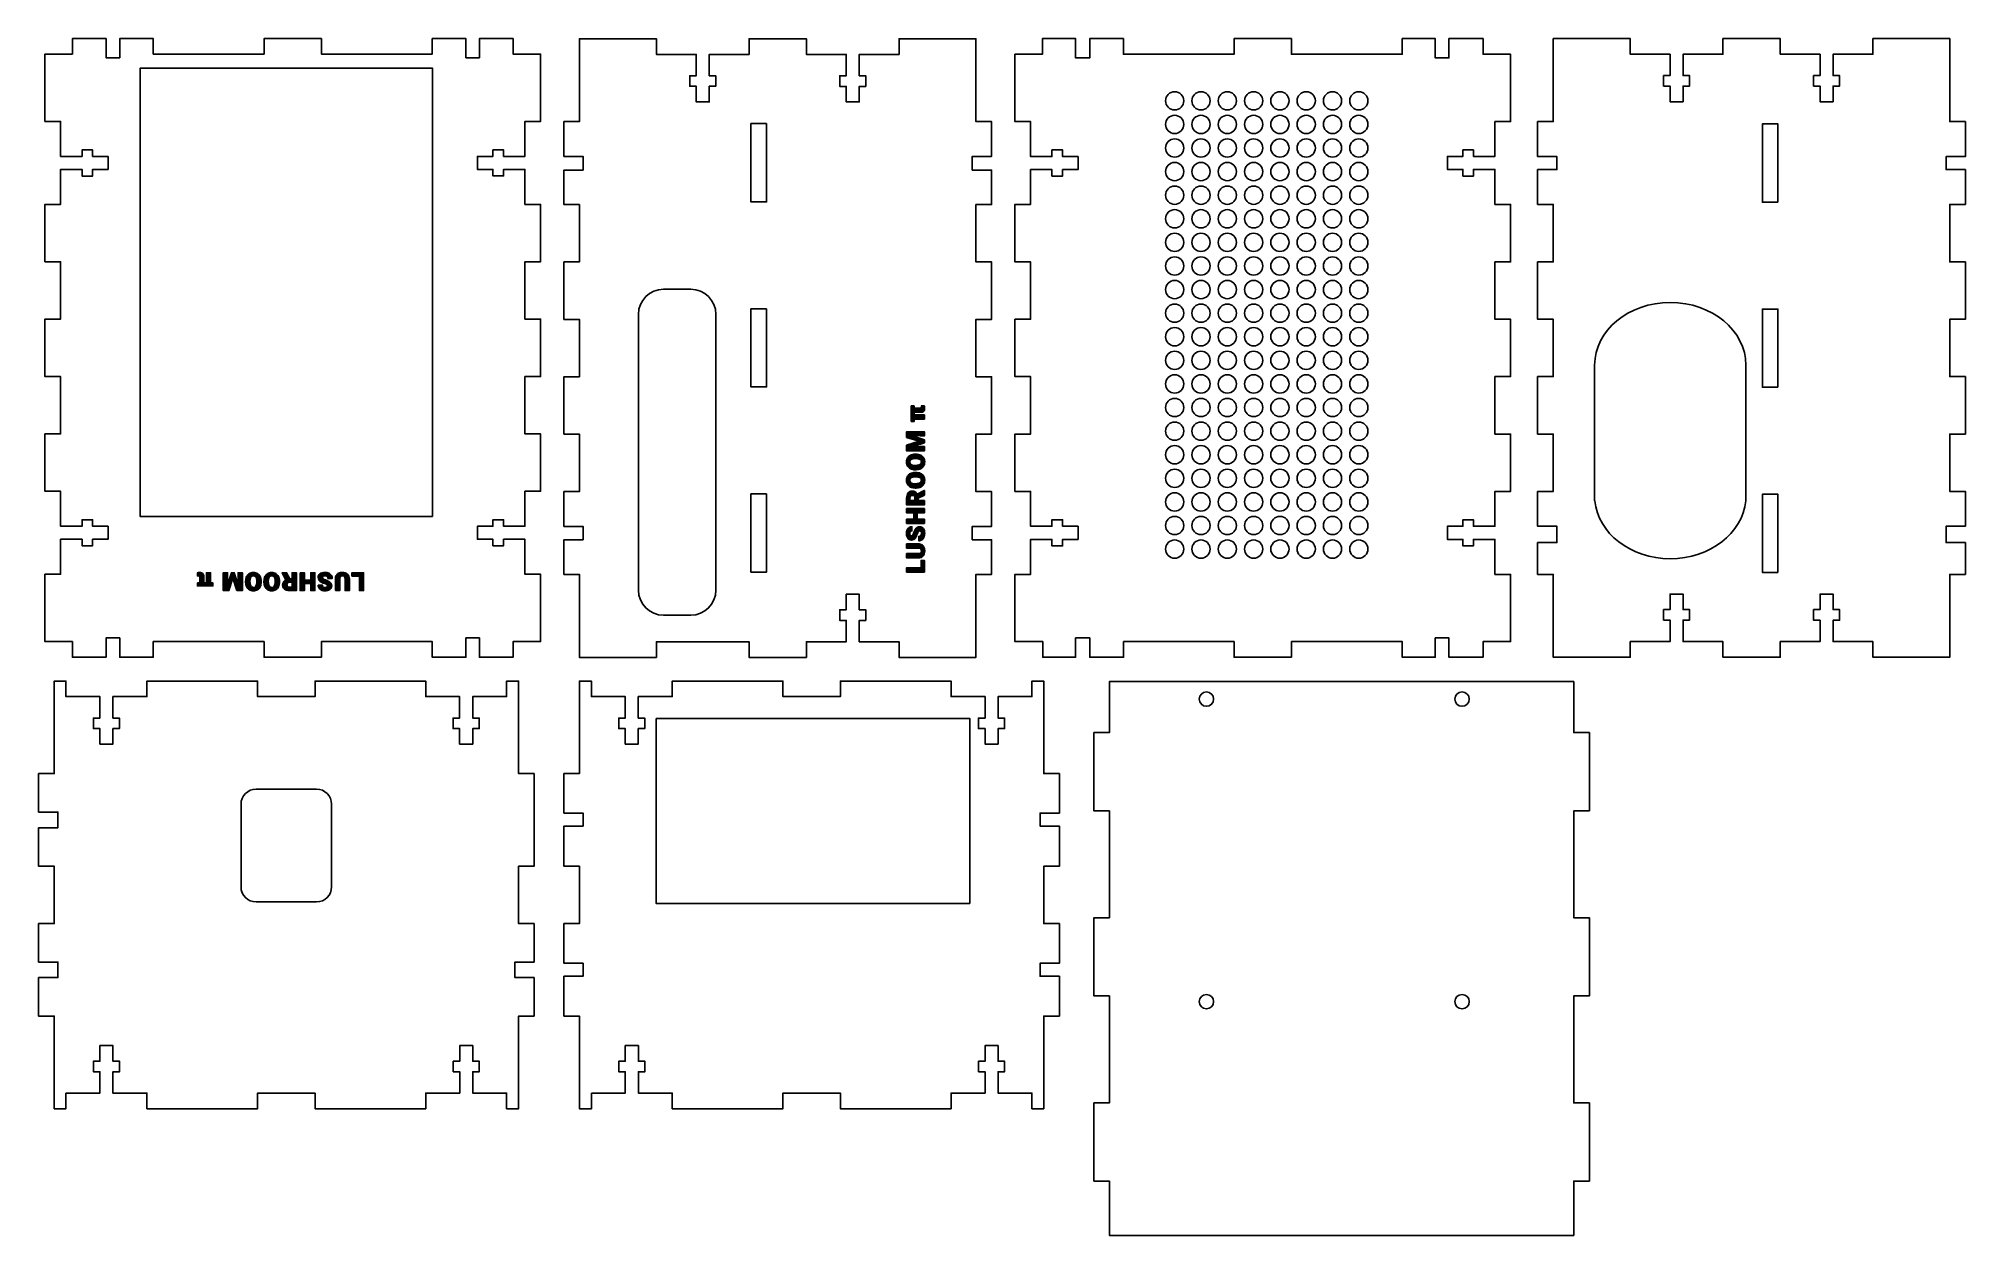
# Model space of a CAD drawing. Extents: x 722 to 1092, y -228 to 1.
import ezdxf

# ---------------------------------------------------------------- set-up
doc = ezdxf.new("R2010")
doc.units = 0
doc.layers.add('BOX', color=7, linetype='CONTINUOUS')

# ---------------------------------------------------------------- blocks, each defined once
blk = doc.blocks.new('BLOCK_2')
at = {"layer": 'BOX'}
for points in [[(828.12, -200.71), (834.63, -200.71), (834.63, -200.72), (834.63, -196.62), (833.38, -196.62), (833.38, -194.6), (834.63, -194.6), (834.63, -191.62), (837.13, -191.62), (837.13, -194.6), (838.38, -194.6), (838.38, -196.62), (837.13, -196.62), (837.13, -200.72), (837.13, -200.71), (843.62, -200.71), (843.62, -200.72), (843.62, -203.72), (864.85, -203.72), (864.85, -200.72), (875.85, -200.72), (875.85, -203.72), (897.08, -203.72), (897.08, -200.72), (897.08, -200.72), (903.59, -200.72), (903.59, -200.72), (903.59, -196.62), (902.34, -196.62), (902.34, -194.6), (903.59, -194.6), (903.59, -191.62), (906.09, -191.62), (906.09, -194.6), (907.34, -194.6), (907.34, -196.62), (906.09, -196.62), (906.09, -200.72), (906.09, -200.72), (912.58, -200.72), (912.58, -200.72), (912.58, -203.72), (914.85, -203.72), (914.85, -185.97), (917.85, -185.97), (917.85, -178.33), (914.15, -178.33), (914.15, -175.83), (917.85, -175.83), (917.85, -168.22), (914.85, -168.22), (914.85, -157.22), (917.85, -157.22), (917.85, -149.53), (914.15, -149.53), (914.15, -147.03), (917.85, -147.03), (917.85, -139.47), (914.85, -139.47), (914.85, -121.72), (912.58, -121.72), (912.58, -124.72), (912.58, -124.72), (906.08, -124.72), (906.08, -124.72), (906.08, -128.82), (907.33, -128.82), (907.33, -130.84), (906.08, -130.84), (906.08, -133.82), (903.58, -133.82), (903.58, -130.84), (902.33, -130.84), (902.33, -128.82), (903.58, -128.82), (903.58, -124.72), (903.58, -124.72), (897.08, -124.72), (897.08, -124.72), (897.08, -121.72), (875.85, -121.72), (875.85, -124.72), (864.85, -124.72), (864.85, -121.72), (843.62, -121.72), (843.62, -124.72), (837.12, -124.72), (837.12, -124.72), (837.12, -128.82), (838.37, -128.82), (838.37, -130.84), (837.12, -130.84), (837.12, -133.82), (834.62, -133.82), (834.62, -130.84), (833.37, -130.84), (833.37, -128.82), (834.62, -128.82), (834.62, -124.72), (834.62, -124.72), (828.12, -124.72), (828.12, -121.72), (825.85, -121.72), (825.85, -139.47), (822.85, -139.47), (822.85, -147.03), (826.55, -147.03), (826.55, -149.53), (822.85, -149.53), (822.85, -157.22), (825.85, -157.22), (825.85, -168.22), (822.85, -168.22), (822.85, -175.83), (826.55, -175.83), (826.55, -178.33), (822.85, -178.33), (822.85, -185.97), (825.85, -185.97), (825.85, -203.72), (828.12, -203.72), (828.12, -200.72), (828.12, -200.71)], [(840.52, -128.9), (900.67, -128.9), (900.67, -164.37), (840.52, -164.37), (840.52, -128.9), (840.52, -128.9)]]:
    blk.add_lwpolyline(points, dxfattribs=at)
blk = doc.blocks.new('BLOCK_4')
at = {"layer": 'BOX'}
blk.add_open_spline([(815.39, -94.55), (815.39, -94.55), (815.39, -101.25), (815.39, -101.25), (815.39, -101.25), (815.39, -101.25), (815.39, -101.25), (815.39, -101.25), (818.39, -101.25), (818.39, -101.25), (818.39, -101.25), (818.39, -114.15), (818.39, -114.15), (818.39, -114.15), (813.12, -114.15), (813.12, -114.15), (813.12, -114.15), (813.12, -117.15), (813.12, -117.15), (813.12, -117.15), (806.68, -117.15), (806.68, -117.15), (806.68, -117.15), (806.68, -113.45), (806.68, -113.45), (806.68, -113.45), (804.08, -113.45), (804.08, -113.45), (804.08, -113.45), (804.08, -117.15), (804.08, -117.15), (804.08, -117.15), (797.62, -117.15), (797.62, -117.15), (797.62, -117.15), (797.62, -114.15), (797.62, -114.15), (797.62, -114.15), (776.39, -114.15), (776.39, -114.15), (776.39, -114.15), (776.39, -117.15), (776.39, -117.15), (776.39, -117.15), (765.39, -117.15), (765.39, -117.15), (765.39, -117.15), (765.39, -114.15), (765.39, -114.15), (765.39, -114.15), (744.16, -114.15), (744.16, -114.15), (744.16, -114.15), (744.16, -117.15), (744.16, -117.15), (744.16, -117.15), (737.74, -117.15), (737.74, -117.15), (737.74, -117.15), (737.74, -113.45), (737.74, -113.45), (737.74, -113.45), (735.1, -113.45), (735.1, -113.45), (735.1, -113.45), (735.1, -117.15), (735.1, -117.15), (735.1, -117.15), (728.66, -117.15), (728.66, -117.15), (728.66, -117.15), (728.66, -114.15), (728.66, -114.15), (728.66, -114.15), (723.39, -114.15), (723.39, -114.15), (723.39, -114.15), (723.39, -101.25), (723.39, -101.25), (723.39, -101.25), (726.39, -101.25), (726.39, -101.25), (726.39, -101.25), (726.39, -101.25), (726.39, -101.25), (726.39, -101.25), (726.39, -94.55), (726.39, -94.55), (726.39, -94.55), (726.39, -94.55), (726.39, -94.55), (726.39, -94.55), (730.49, -94.55), (730.49, -94.55), (730.49, -94.55), (730.49, -95.8), (730.49, -95.8), (730.49, -95.8), (732.51, -95.8), (732.51, -95.8), (732.51, -95.8), (732.51, -94.55), (732.51, -94.55), (732.51, -94.55), (735.49, -94.55), (735.49, -94.55), (735.49, -94.55), (735.49, -92.05), (735.49, -92.05), (735.49, -92.05), (732.51, -92.05), (732.51, -92.05), (732.51, -92.05), (732.51, -90.8), (732.51, -90.8), (732.51, -90.8), (730.49, -90.8), (730.49, -90.8), (730.49, -90.8), (730.49, -92.05), (730.49, -92.05), (730.49, -92.05), (726.39, -92.05), (726.39, -92.05), (726.39, -92.05), (726.39, -92.05), (726.39, -92.05), (726.39, -92.05), (726.39, -85.35), (726.39, -85.35), (726.39, -85.35), (726.39, -85.35), (726.39, -85.35), (726.39, -85.35), (723.39, -85.35), (723.39, -85.35), (723.39, -85.35), (723.39, -74.35), (723.39, -74.35), (723.39, -74.35), (726.39, -74.35), (726.39, -74.35), (726.39, -74.35), (726.39, -63.35), (726.39, -63.35), (726.39, -63.35), (723.39, -63.35), (723.39, -63.35), (723.39, -63.35), (723.39, -52.35), (723.39, -52.35), (723.39, -52.35), (726.39, -52.35), (726.39, -52.35), (726.39, -52.35), (726.39, -41.35), (726.39, -41.35), (726.39, -41.35), (723.39, -41.35), (723.39, -41.35), (723.39, -41.35), (723.39, -30.35), (723.39, -30.35), (723.39, -30.35), (726.39, -30.35), (726.39, -30.35), (726.39, -30.35), (726.39, -23.66), (726.39, -23.66), (726.39, -23.66), (726.39, -23.66), (726.39, -23.66), (726.39, -23.66), (730.49, -23.66), (730.49, -23.66), (730.49, -23.66), (730.49, -24.91), (730.49, -24.91), (730.49, -24.91), (732.51, -24.91), (732.51, -24.91), (732.51, -24.91), (732.51, -23.66), (732.51, -23.66), (732.51, -23.66), (735.49, -23.66), (735.49, -23.66), (735.49, -23.66), (735.49, -21.16), (735.49, -21.16), (735.49, -21.16), (732.51, -21.16), (732.51, -21.16), (732.51, -21.16), (732.51, -19.91), (732.51, -19.91), (732.51, -19.91), (730.49, -19.91), (730.49, -19.91), (730.49, -19.91), (730.49, -21.16), (730.49, -21.16), (730.49, -21.16), (726.39, -21.16), (726.39, -21.16), (726.39, -21.16), (726.39, -21.16), (726.39, -21.16), (726.39, -21.16), (726.39, -14.45), (726.39, -14.45), (726.39, -14.45), (726.39, -14.45), (726.39, -14.45), (726.39, -14.45), (723.39, -14.45), (723.39, -14.45), (723.39, -14.45), (723.39, -1.55), (723.39, -1.55), (723.39, -1.55), (728.66, -1.55), (728.66, -1.55), (728.66, -1.55), (728.66, 1.45), (728.66, 1.45), (728.66, 1.45), (735.1, 1.45), (735.1, 1.45), (735.1, 1.45), (735.1, -2.25), (735.1, -2.25), (735.1, -2.25), (737.74, -2.25), (737.74, -2.25), (737.74, -2.25), (737.74, 1.45), (737.74, 1.45), (737.74, 1.45), (744.16, 1.45), (744.16, 1.45), (744.16, 1.45), (744.16, -1.55), (744.16, -1.55), (744.16, -1.55), (765.39, -1.55), (765.39, -1.55), (765.39, -1.55), (765.39, 1.45), (765.39, 1.45), (765.39, 1.45), (776.39, 1.45), (776.39, 1.45), (776.39, 1.45), (776.39, -1.55), (776.39, -1.55), (776.39, -1.55), (797.62, -1.55), (797.62, -1.55), (797.62, -1.55), (797.62, 1.45), (797.62, 1.45), (797.62, 1.45), (804.08, 1.45), (804.08, 1.45), (804.08, 1.45), (804.08, -2.25), (804.08, -2.25), (804.08, -2.25), (806.68, -2.25), (806.68, -2.25), (806.68, -2.25), (806.68, 1.45), (806.68, 1.45), (806.68, 1.45), (813.12, 1.45), (813.12, 1.45), (813.12, 1.45), (813.12, -1.55), (813.12, -1.55), (813.12, -1.55), (818.39, -1.55), (818.39, -1.55), (818.39, -1.55), (818.39, -14.45), (818.39, -14.45), (818.39, -14.45), (815.39, -14.45), (815.39, -14.45), (815.39, -14.45), (815.39, -21.15), (815.39, -21.15), (815.39, -21.15), (815.39, -21.15), (815.39, -21.15), (815.39, -21.15), (811.29, -21.15), (811.29, -21.15), (811.29, -21.15), (811.29, -19.9), (811.29, -19.9), (811.29, -19.9), (809.27, -19.9), (809.27, -19.9), (809.27, -19.9), (809.27, -21.15), (809.27, -21.15), (809.27, -21.15), (806.29, -21.15), (806.29, -21.15), (806.29, -21.15), (806.29, -23.65), (806.29, -23.65), (806.29, -23.65), (809.27, -23.65), (809.27, -23.65), (809.27, -23.65), (809.27, -24.9), (809.27, -24.9), (809.27, -24.9), (811.29, -24.9), (811.29, -24.9), (811.29, -24.9), (811.29, -23.65), (811.29, -23.65), (811.29, -23.65), (815.39, -23.65), (815.39, -23.65), (815.39, -23.65), (815.39, -23.65), (815.39, -23.65), (815.39, -23.65), (815.39, -30.35), (815.39, -30.35), (815.39, -30.35), (818.39, -30.35), (818.39, -30.35), (818.39, -30.35), (818.39, -41.35), (818.39, -41.35), (818.39, -41.35), (815.39, -41.35), (815.39, -41.35), (815.39, -41.35), (815.39, -52.35), (815.39, -52.35), (815.39, -52.35), (818.39, -52.35), (818.39, -52.35), (818.39, -52.35), (818.39, -63.35), (818.39, -63.35), (818.39, -63.35), (815.39, -63.35), (815.39, -63.35), (815.39, -63.35), (815.39, -74.35), (815.39, -74.35), (815.39, -74.35), (818.39, -74.35), (818.39, -74.35), (818.39, -74.35), (818.39, -85.35), (818.39, -85.35), (818.39, -85.35), (815.39, -85.35), (815.39, -85.35), (815.39, -85.35), (815.39, -85.35), (815.39, -85.35), (815.39, -85.35), (815.39, -92.05), (815.39, -92.05), (815.39, -92.05), (815.39, -92.05), (815.39, -92.05), (815.39, -92.05), (811.29, -92.05), (811.29, -92.05), (811.29, -92.05), (811.29, -90.8), (811.29, -90.8), (811.29, -90.8), (809.27, -90.8), (809.27, -90.8), (809.27, -90.8), (809.27, -92.05), (809.27, -92.05), (809.27, -92.05), (806.29, -92.05), (806.29, -92.05), (806.29, -92.05), (806.29, -94.55), (806.29, -94.55), (806.29, -94.55), (809.27, -94.55), (809.27, -94.55), (809.27, -94.55), (809.27, -95.8), (809.27, -95.8), (809.27, -95.8), (811.29, -95.8), (811.29, -95.8), (811.29, -95.8), (811.29, -94.55), (811.29, -94.55), (811.29, -94.55), (815.39, -94.55), (815.39, -94.55), (815.39, -94.55), (815.39, -94.55), (815.39, -94.55)], degree=3, knots=[0, 0, 0, 0, 1, 1, 1, 2, 2, 2, 3, 3, 3, 4, 4, 4, 5, 5, 5, 6, 6, 6, 7, 7, 7, 8, 8, 8, 9, 9, 9, 10, 10, 10, 11, 11, 11, 12, 12, 12, 13, 13, 13, 14, 14, 14, 15, 15, 15, 16, 16, 16, 17, 17, 17, 18, 18, 18, 19, 19, 19, 20, 20, 20, 21, 21, 21, 22, 22, 22, 23, 23, 23, 24, 24, 24, 25, 25, 25, 26, 26, 26, 27, 27, 27, 28, 28, 28, 29, 29, 29, 30, 30, 30, 31, 31, 31, 32, 32, 32, 33, 33, 33, 34, 34, 34, 35, 35, 35, 36, 36, 36, 37, 37, 37, 38, 38, 38, 39, 39, 39, 40, 40, 40, 41, 41, 41, 42, 42, 42, 43, 43, 43, 44, 44, 44, 45, 45, 45, 46, 46, 46, 47, 47, 47, 48, 48, 48, 49, 49, 49, 50, 50, 50, 51, 51, 51, 52, 52, 52, 53, 53, 53, 54, 54, 54, 55, 55, 55, 56, 56, 56, 57, 57, 57, 58, 58, 58, 59, 59, 59, 60, 60, 60, 61, 61, 61, 62, 62, 62, 63, 63, 63, 64, 64, 64, 65, 65, 65, 66, 66, 66, 67, 67, 67, 68, 68, 68, 69, 69, 69, 70, 70, 70, 71, 71, 71, 72, 72, 72, 73, 73, 73, 74, 74, 74, 75, 75, 75, 76, 76, 76, 77, 77, 77, 78, 78, 78, 79, 79, 79, 80, 80, 80, 81, 81, 81, 82, 82, 82, 83, 83, 83, 84, 84, 84, 85, 85, 85, 86, 86, 86, 87, 87, 87, 88, 88, 88, 89, 89, 89, 90, 90, 90, 91, 91, 91, 92, 92, 92, 93, 93, 93, 94, 94, 94, 95, 95, 95, 96, 96, 96, 97, 97, 97, 98, 98, 98, 99, 99, 99, 100, 100, 100, 101, 101, 101, 102, 102, 102, 103, 103, 103, 104, 104, 104, 105, 105, 105, 106, 106, 106, 107, 107, 107, 108, 108, 108, 109, 109, 109, 110, 110, 110, 111, 111, 111, 112, 112, 112, 113, 113, 113, 114, 114, 114, 115, 115, 115, 116, 116, 116, 117, 117, 117, 118, 118, 118, 119, 119, 119, 120, 120, 120, 121, 121, 121, 122, 122, 122, 123, 123, 123, 124, 124, 124, 125, 125, 125, 126, 126, 126, 127, 127, 127, 128, 128, 128, 129, 129, 129, 130, 130, 130, 131, 131, 131, 132, 132, 132, 133, 133, 133, 134, 134, 134, 135, 135, 135, 136, 136, 136, 137, 137, 137, 137], dxfattribs=at)
blk = doc.blocks.new('BLOCK_3')
at = {"layer": 'BOX'}
blk.add_lwpolyline([(797.66, -90.21), (741.66, -90.21), (741.66, -4.21), (797.66, -4.21), (797.66, -90.21)], dxfattribs=at)
blk.add_blockref('BLOCK_4', (0, 0), dxfattribs=at)
blk = doc.blocks.new('*U8')
at = {"layer": 'BOX', "color": 7}
for points in [[(891.34, -100.84), (891.34, -98.59), (891.98, -100.84)], [(891.98, -100.84), (891.34, -98.59), (891.98, -98.59)], [(888.56, -100.84), (888.56, -100.02), (891.34, -100.84)], [(891.34, -100.84), (888.56, -100.02), (891.34, -100.02)]]:
    blk.add_solid(points, dxfattribs=at)
blk = doc.blocks.new('*U9')
at = {"layer": 'BOX', "color": 7}
for points in [[(888.56, -96.25), (888.56, -95.43), (888.57, -96.25)], [(888.57, -96.25), (888.56, -95.43), (888.57, -95.43)], [(888.57, -96.25), (888.57, -95.43), (888.57, -96.25)], [(888.57, -96.25), (888.57, -95.43), (888.57, -95.43)], [(888.57, -96.25), (888.57, -95.43), (888.58, -96.25)], [(888.58, -96.25), (888.57, -95.43), (888.58, -95.43)], [(888.58, -96.25), (888.58, -95.43), (888.58, -96.25)], [(888.58, -96.25), (888.58, -95.43), (888.58, -95.43)], [(888.58, -96.25), (888.58, -95.43), (888.62, -96.25)], [(888.62, -96.25), (888.58, -95.43), (888.62, -95.43)], [(888.62, -96.25), (888.62, -95.43), (888.62, -96.25)], [(888.62, -96.25), (888.62, -95.43), (888.62, -95.43)], [(888.62, -96.25), (888.62, -95.43), (888.64, -96.25)], [(888.64, -96.25), (888.62, -95.43), (888.64, -95.43)], [(888.64, -96.25), (888.64, -95.43), (888.64, -96.25)], [(888.64, -96.25), (888.64, -95.43), (888.64, -95.43)], [(888.64, -96.25), (888.64, -95.43), (888.7, -96.25)], [(888.7, -96.25), (888.64, -95.43), (888.7, -95.43)], [(888.7, -96.25), (888.7, -95.43), (888.7, -96.25)], [(888.7, -96.25), (888.7, -95.43), (888.7, -95.43)], [(888.7, -96.25), (888.7, -95.43), (888.72, -96.25)], [(888.72, -96.25), (888.7, -95.43), (888.72, -95.43)], [(888.72, -96.25), (888.72, -95.43), (888.72, -96.25)], [(888.72, -96.25), (888.72, -95.43), (888.72, -95.43)], [(888.72, -96.25), (888.72, -95.43), (888.8, -96.25)], [(888.8, -96.25), (888.72, -95.43), (888.8, -95.43)], [(888.8, -96.25), (888.8, -95.43), (888.81, -96.25)], [(888.81, -96.25), (888.8, -95.43), (888.81, -95.43)], [(888.81, -96.25), (888.81, -95.43), (888.84, -96.25)], [(888.84, -96.25), (888.81, -95.43), (888.84, -95.43)], [(888.84, -96.25), (888.84, -95.43), (888.84, -96.25)], [(888.84, -96.25), (888.84, -95.43), (888.84, -95.43)], [(888.84, -96.25), (888.84, -95.43), (888.93, -96.25)], [(888.93, -96.25), (888.84, -95.43), (888.93, -95.43)], [(888.93, -96.25), (888.93, -95.43), (888.94, -96.25)], [(888.94, -96.25), (888.93, -95.43), (888.94, -95.43)], [(888.94, -96.25), (888.94, -95.43), (888.97, -96.25)], [(888.97, -96.25), (888.94, -95.43), (888.97, -95.43)], [(888.97, -96.25), (888.97, -95.43), (888.98, -96.25)], [(888.98, -96.25), (888.97, -95.43), (888.98, -95.43)], [(888.98, -96.25), (888.98, -95.43), (889.08, -96.25)], [(889.08, -96.25), (888.98, -95.43), (889.08, -95.43)], [(889.08, -96.25), (889.08, -95.43), (889.09, -96.25)], [(889.09, -96.25), (889.08, -95.43), (889.09, -95.43)], [(889.09, -96.25), (889.09, -95.43), (889.13, -96.25)], [(889.13, -96.25), (889.09, -95.43), (889.13, -95.43)], [(889.13, -96.25), (889.13, -95.43), (889.13, -96.25)], [(889.13, -96.25), (889.13, -95.43), (889.13, -95.43)], [(889.13, -96.25), (889.13, -95.43), (889.42, -96.25)], [(889.42, -96.25), (889.13, -95.43), (889.42, -95.43)], [(889.42, -96.25), (889.42, -95.43), (889.43, -96.25)], [(889.43, -96.25), (889.42, -95.43), (889.43, -95.43)], [(889.43, -96.25), (889.43, -95.43), (889.47, -96.25)], [(889.47, -96.25), (889.43, -95.43), (889.47, -95.43)], [(889.47, -96.25), (889.47, -95.43), (889.48, -96.25)], [(889.48, -96.25), (889.47, -95.43), (889.48, -95.43)], [(889.48, -96.25), (889.48, -95.43), (889.78, -96.25)], [(889.78, -96.25), (889.48, -95.43), (889.78, -95.43)], [(889.78, -96.25), (889.78, -95.43), (889.8, -96.25)], [(889.8, -96.25), (889.78, -95.43), (889.8, -95.43)], [(889.8, -96.25), (889.8, -95.43), (889.84, -96.25)], [(889.84, -96.25), (889.8, -95.43), (889.84, -95.43)], [(889.84, -96.25), (889.84, -95.43), (889.85, -96.25)], [(889.85, -96.25), (889.84, -95.43), (889.85, -95.43)], [(889.85, -96.25), (889.85, -95.43), (890.14, -96.25)], [(890.14, -96.25), (889.85, -95.43), (890.14, -95.43)], [(890.14, -96.25), (890.14, -95.43), (890.16, -96.25)], [(890.16, -96.25), (890.14, -95.43), (890.16, -95.43)], [(890.16, -96.25), (890.16, -95.43), (890.19, -96.25)], [(890.19, -96.25), (890.16, -95.43), (890.19, -95.43)], [(890.19, -96.25), (890.19, -95.43), (890.2, -96.25)], [(890.2, -96.25), (890.19, -95.43), (890.2, -95.43)], [(890.2, -96.25), (890.2, -95.43), (890.3, -96.25)], [(890.3, -96.25), (890.2, -95.43), (890.3, -95.43)], [(890.3, -96.25), (890.3, -95.43), (890.33, -96.25)], [(890.33, -96.25), (890.3, -95.43), (890.33, -95.43)], [(890.33, -96.25), (890.33, -95.43), (890.35, -96.25)], [(890.35, -96.25), (890.33, -95.43), (890.35, -95.43)], [(890.35, -96.25), (890.35, -95.43), (890.36, -96.25)], [(890.36, -96.25), (890.35, -95.43), (890.36, -95.43)], [(890.36, -96.25), (890.36, -95.43), (890.44, -96.25)], [(890.44, -96.25), (890.36, -95.43), (890.44, -95.43)], [(890.44, -96.25), (890.44, -95.43), (890.48, -96.25)], [(890.48, -96.25), (890.44, -95.43), (890.48, -95.43)], [(890.48, -96.25), (890.48, -95.43), (890.49, -96.25)], [(890.49, -96.25), (890.48, -95.43), (890.49, -95.43)], [(890.49, -96.25), (890.49, -95.43), (890.5, -96.25)], [(890.5, -96.25), (890.49, -95.43), (890.5, -95.43)], [(890.5, -96.25), (890.5, -95.43), (890.57, -96.25)], [(890.57, -96.25), (890.5, -95.43), (890.57, -95.43)], [(890.57, -96.25), (890.57, -95.43), (890.6, -96.25)], [(890.6, -96.25), (890.57, -95.43), (890.6, -95.43)], [(890.6, -96.25), (890.6, -95.43), (890.61, -96.25)], [(890.61, -96.25), (890.6, -95.43), (890.61, -95.43)], [(890.61, -96.25), (890.61, -95.43), (890.62, -96.25)], [(890.62, -96.25), (890.61, -95.43), (890.62, -95.43)], [(890.62, -96.25), (890.62, -95.43), (890.67, -96.25)], [(890.67, -96.25), (890.62, -95.43), (890.67, -95.43)], [(890.67, -96.25), (890.67, -95.43), (890.7, -96.25)], [(890.7, -96.25), (890.67, -95.43), (890.7, -95.43)], [(890.7, -96.25), (890.7, -95.43), (890.71, -96.25)], [(890.71, -96.25), (890.7, -95.43), (890.71, -95.43)], [(890.71, -96.25), (890.71, -95.43), (890.72, -96.25)], [(890.72, -96.25), (890.71, -95.43), (890.72, -95.43)], [(890.72, -96.25), (890.72, -95.43), (890.75, -96.25)], [(890.75, -96.25), (890.72, -95.43), (890.75, -95.43)], [(890.75, -96.25), (890.75, -95.43), (890.77, -96.25)], [(890.77, -96.25), (890.75, -95.43), (890.77, -95.43)], [(890.77, -96.25), (890.77, -95.43), (890.78, -96.25)], [(890.78, -96.25), (890.77, -95.43), (890.78, -95.43)], [(890.78, -96.25), (890.78, -95.43), (890.78, -96.25)], [(890.78, -96.25), (890.78, -95.43), (890.78, -95.43)], [(890.78, -96.25), (890.78, -95.43), (890.79, -96.25)], [(890.79, -96.25), (890.78, -95.43), (890.79, -95.43)], [(890.79, -96.25), (890.79, -95.43), (890.8, -96.25)], [(890.8, -96.25), (890.79, -95.43), (890.8, -95.43)], [(890.8, -96.25), (890.8, -95.43), (890.81, -96.25)], [(890.81, -96.25), (890.8, -95.43), (890.81, -95.43)], [(890.81, -96.25), (890.81, -95.43), (890.81, -96.25)], [(890.81, -96.25), (890.81, -95.43), (890.81, -95.43)], [(890.81, -96.25), (890.81, -95.43), (890.82, -96.25)], [(890.82, -96.25), (890.81, -95.43), (890.82, -95.43)], [(890.82, -96.25), (890.82, -95.43), (890.83, -96.25)], [(890.83, -96.25), (890.82, -95.43), (890.83, -95.43)], [(890.83, -96.25), (890.83, -95.43), (890.83, -96.25)], [(890.83, -96.25), (890.83, -95.43), (890.83, -95.43)], [(890.83, -96.25), (890.83, -95.43), (890.84, -96.25)], [(890.84, -96.25), (890.83, -95.43), (890.84, -95.43)], [(890.84, -96.25), (890.84, -95.43), (890.86, -96.25)], [(890.86, -96.25), (890.84, -95.43), (890.86, -95.43)], [(890.86, -96.25), (890.86, -95.43), (890.86, -96.25)], [(890.86, -96.25), (890.86, -95.43), (890.86, -95.43)], [(890.86, -96.25), (890.86, -95.43), (890.87, -96.25)], [(890.87, -96.25), (890.86, -95.43), (890.87, -95.43)], [(890.87, -96.25), (890.87, -95.43), (890.91, -96.25)], [(890.91, -96.25), (890.87, -95.43), (890.91, -95.43)], [(890.91, -96.25), (890.91, -95.43), (890.91, -96.26)], [(890.91, -96.26), (890.91, -95.43), (890.91, -95.43)], [(890.91, -96.26), (890.91, -95.43), (890.92, -96.26)], [(890.92, -96.26), (890.91, -95.43), (890.92, -95.43)], [(890.92, -96.26), (890.92, -95.43), (891.02, -96.27)], [(891.02, -96.27), (890.92, -95.43), (891.02, -95.44)], [(891.02, -96.27), (891.02, -95.44), (891.02, -96.27)], [(891.02, -96.27), (891.02, -95.44), (891.02, -95.44)], [(891.02, -96.27), (891.02, -95.44), (891.02, -96.27)], [(891.02, -96.27), (891.02, -95.44), (891.02, -95.44)], [(891.02, -96.27), (891.02, -95.44), (891.11, -96.3)], [(891.11, -96.3), (891.02, -95.44), (891.11, -95.46)], [(891.11, -96.3), (891.11, -95.46), (891.12, -96.3)], [(891.12, -96.3), (891.11, -95.46), (891.12, -95.46)], [(891.12, -96.3), (891.12, -95.46), (891.14, -96.31)], [(891.14, -96.31), (891.12, -95.46), (891.14, -95.47)], [(891.14, -96.31), (891.14, -95.47), (891.17, -96.33)], [(891.17, -96.33), (891.14, -95.47), (891.17, -95.47)], [(891.17, -96.33), (891.17, -95.47), (891.19, -96.34)], [(891.19, -96.34), (891.17, -95.47), (891.19, -95.48)], [(891.19, -96.34), (891.19, -95.48), (891.2, -96.34)], [(891.2, -96.34), (891.19, -95.48), (891.2, -95.48)], [(891.2, -96.34), (891.2, -95.48), (891.26, -96.39)], [(891.26, -96.39), (891.2, -95.48), (891.26, -95.5)], [(891.26, -96.39), (891.26, -95.5), (891.27, -96.4)], [(891.27, -96.4), (891.26, -95.5), (891.27, -95.5)], [(891.27, -96.4), (891.27, -95.5), (891.31, -96.45)], [(891.31, -96.45), (891.27, -95.5), (891.31, -95.52)], [(891.31, -96.45), (891.31, -95.52), (891.31, -96.46)], [(891.31, -96.46), (891.31, -95.52), (891.31, -95.52)], [(891.31, -96.46), (891.31, -95.52), (891.32, -96.46)], [(891.32, -96.46), (891.31, -95.52), (891.32, -95.52)], [(891.32, -96.46), (891.32, -95.52), (891.34, -96.52)], [(891.34, -96.52), (891.32, -95.52), (891.34, -95.53)], [(891.34, -96.52), (891.34, -95.53), (891.35, -96.53)], [(891.35, -96.53), (891.34, -95.53), (891.35, -95.54)], [(891.35, -96.53), (891.35, -95.54), (891.36, -96.54)], [(891.36, -96.54), (891.35, -95.54), (891.36, -95.54)], [(891.36, -96.54), (891.36, -95.54), (891.38, -96.62)], [(891.38, -96.62), (891.36, -95.54), (891.38, -95.55)], [(891.38, -96.62), (891.38, -95.55), (891.38, -96.63)], [(891.38, -96.63), (891.38, -95.55), (891.38, -95.55)], [(891.38, -96.63), (891.38, -95.55), (891.39, -96.73)], [(891.39, -96.73), (891.38, -95.55), (891.39, -95.56)], [(891.39, -96.73), (891.39, -95.56), (891.39, -96.74)], [(891.39, -96.74), (891.39, -95.56), (891.39, -95.56)], [(891.39, -96.74), (891.39, -95.56), (891.39, -96.76)], [(891.39, -96.76), (891.39, -95.56), (891.39, -95.56)], [(891.39, -97.98), (891.39, -95.56), (891.44, -97.96)], [(891.44, -97.96), (891.39, -95.56), (891.44, -95.58)], [(891.44, -97.96), (891.44, -95.58), (891.52, -97.91)], [(891.52, -97.91), (891.44, -95.58), (891.52, -95.63)], [(891.52, -97.91), (891.52, -95.63), (891.55, -97.88)], [(891.55, -97.88), (891.52, -95.63), (891.55, -95.65)], [(891.55, -97.88), (891.55, -95.65), (891.66, -97.79)], [(891.66, -97.79), (891.55, -95.65), (891.66, -95.74)], [(891.66, -97.79), (891.66, -95.74), (891.68, -97.77)], [(891.68, -97.77), (891.66, -95.74), (891.68, -95.77)], [(891.68, -97.77), (891.68, -95.77), (891.75, -97.68)], [(891.75, -97.68), (891.68, -95.77), (891.75, -95.85)], [(891.75, -97.68), (891.75, -95.85), (891.81, -97.61)], [(891.81, -97.61), (891.75, -95.85), (891.81, -95.93)], [(891.81, -97.61), (891.81, -95.93), (891.83, -97.57)], [(891.83, -97.57), (891.81, -95.93), (891.83, -95.96)], [(891.83, -97.57), (891.83, -95.96), (891.9, -97.44)], [(891.9, -97.44), (891.83, -95.96), (891.9, -96.09)], [(888.56, -98.12), (888.56, -97.29), (888.57, -98.12)], [(888.57, -98.12), (888.56, -97.29), (888.57, -97.29)], [(888.57, -98.12), (888.57, -97.29), (888.57, -98.12)], [(888.57, -98.12), (888.57, -97.29), (888.57, -97.29)], [(888.57, -98.12), (888.57, -97.29), (888.58, -98.12)], [(888.58, -98.12), (888.57, -97.29), (888.58, -97.29)], [(888.58, -98.12), (888.58, -97.29), (888.58, -98.12)], [(888.58, -98.12), (888.58, -97.29), (888.58, -97.29)], [(888.58, -98.12), (888.58, -97.29), (888.62, -98.12)], [(888.62, -98.12), (888.58, -97.29), (888.62, -97.29)], [(888.62, -98.12), (888.62, -97.29), (888.62, -98.12)], [(888.62, -98.12), (888.62, -97.29), (888.62, -97.29)], [(888.62, -98.12), (888.62, -97.29), (888.64, -98.12)], [(888.64, -98.12), (888.62, -97.29), (888.64, -97.29)], [(888.64, -98.12), (888.64, -97.29), (888.64, -98.12)], [(888.64, -98.12), (888.64, -97.29), (888.64, -97.29)], [(888.64, -98.12), (888.64, -97.29), (888.7, -98.12)], [(888.7, -98.12), (888.64, -97.29), (888.7, -97.29)], [(888.7, -98.12), (888.7, -97.29), (888.7, -98.12)], [(888.7, -98.12), (888.7, -97.29), (888.7, -97.29)], [(888.7, -98.12), (888.7, -97.29), (888.72, -98.12)], [(888.72, -98.12), (888.7, -97.29), (888.72, -97.29)], [(888.72, -98.12), (888.72, -97.29), (888.72, -98.12)], [(888.72, -98.12), (888.72, -97.29), (888.72, -97.29)], [(888.72, -98.12), (888.72, -97.29), (888.8, -98.12)], [(888.8, -98.12), (888.72, -97.29), (888.8, -97.29)], [(888.8, -98.12), (888.8, -97.29), (888.81, -98.12)], [(888.81, -98.12), (888.8, -97.29), (888.81, -97.29)], [(888.81, -98.12), (888.81, -97.29), (888.84, -98.12)], [(888.84, -98.12), (888.81, -97.29), (888.84, -97.29)], [(888.84, -98.12), (888.84, -97.29), (888.84, -98.12)], [(888.84, -98.12), (888.84, -97.29), (888.84, -97.29)], [(888.84, -98.12), (888.84, -97.29), (888.93, -98.12)], [(888.93, -98.12), (888.84, -97.29), (888.93, -97.29)], [(888.93, -98.12), (888.93, -97.29), (888.94, -98.12)], [(888.94, -98.12), (888.93, -97.29), (888.94, -97.29)], [(888.94, -98.12), (888.94, -97.29), (888.97, -98.12)], [(888.97, -98.12), (888.94, -97.29), (888.97, -97.29)], [(888.97, -98.12), (888.97, -97.29), (888.98, -98.12)], [(888.98, -98.12), (888.97, -97.29), (888.98, -97.29)], [(888.98, -98.12), (888.98, -97.29), (889.08, -98.12)], [(889.08, -98.12), (888.98, -97.29), (889.08, -97.29)], [(889.08, -98.12), (889.08, -97.29), (889.09, -98.12)], [(889.09, -98.12), (889.08, -97.29), (889.09, -97.29)], [(889.09, -98.12), (889.09, -97.29), (889.13, -98.12)], [(889.13, -98.12), (889.09, -97.29), (889.13, -97.29)], [(889.13, -98.12), (889.13, -97.29), (889.13, -98.12)], [(889.13, -98.12), (889.13, -97.29), (889.13, -97.29)], [(889.13, -98.12), (889.13, -97.29), (889.42, -98.12)], [(889.42, -98.12), (889.13, -97.29), (889.42, -97.29)], [(889.42, -98.12), (889.42, -97.29), (889.43, -98.12)], [(889.43, -98.12), (889.42, -97.29), (889.43, -97.29)], [(889.43, -98.12), (889.43, -97.29), (889.47, -98.12)], [(889.47, -98.12), (889.43, -97.29), (889.47, -97.29)], [(889.47, -98.12), (889.47, -97.29), (889.48, -98.12)], [(889.48, -98.12), (889.47, -97.29), (889.48, -97.29)], [(889.48, -98.12), (889.48, -97.29), (889.78, -98.12)], [(889.78, -98.12), (889.48, -97.29), (889.78, -97.29)], [(889.78, -98.12), (889.78, -97.29), (889.8, -98.12)], [(889.8, -98.12), (889.78, -97.29), (889.8, -97.29)], [(889.8, -98.12), (889.8, -97.29), (889.84, -98.12)], [(889.84, -98.12), (889.8, -97.29), (889.84, -97.29)], [(889.84, -98.12), (889.84, -97.29), (889.85, -98.12)], [(889.85, -98.12), (889.84, -97.29), (889.85, -97.29)], [(889.85, -98.12), (889.85, -97.29), (890.14, -98.12)], [(890.14, -98.12), (889.85, -97.29), (890.14, -97.29)], [(890.14, -98.12), (890.14, -97.29), (890.16, -98.12)], [(890.16, -98.12), (890.14, -97.29), (890.16, -97.29)], [(890.16, -98.12), (890.16, -97.29), (890.19, -98.12)], [(890.19, -98.12), (890.16, -97.29), (890.19, -97.29)], [(890.19, -98.12), (890.19, -97.29), (890.2, -98.12)], [(890.2, -98.12), (890.19, -97.29), (890.2, -97.29)], [(890.2, -98.12), (890.2, -97.29), (890.3, -98.12)], [(890.3, -98.12), (890.2, -97.29), (890.3, -97.29)], [(890.3, -98.12), (890.3, -97.29), (890.33, -98.12)], [(890.33, -98.12), (890.3, -97.29), (890.33, -97.29)], [(890.33, -98.12), (890.33, -97.29), (890.35, -98.12)], [(890.35, -98.12), (890.33, -97.29), (890.35, -97.29)], [(890.35, -98.12), (890.35, -97.29), (890.36, -98.12)], [(890.36, -98.12), (890.35, -97.29), (890.36, -97.29)], [(890.36, -98.12), (890.36, -97.29), (890.44, -98.12)], [(890.44, -98.12), (890.36, -97.29), (890.44, -97.29)], [(890.44, -98.12), (890.44, -97.29), (890.48, -98.12)], [(890.48, -98.12), (890.44, -97.29), (890.48, -97.29)], [(890.48, -98.12), (890.48, -97.29), (890.49, -98.12)], [(890.49, -98.12), (890.48, -97.29), (890.49, -97.29)], [(890.49, -98.12), (890.49, -97.29), (890.5, -98.12)], [(890.5, -98.12), (890.49, -97.29), (890.5, -97.29)], [(890.5, -98.12), (890.5, -97.29), (890.57, -98.12)], [(890.57, -98.12), (890.5, -97.29), (890.57, -97.29)], [(890.57, -98.12), (890.57, -97.29), (890.6, -98.12)], [(890.6, -98.12), (890.57, -97.29), (890.6, -97.29)], [(890.6, -98.12), (890.6, -97.29), (890.61, -98.12)], [(890.61, -98.12), (890.6, -97.29), (890.61, -97.29)], [(890.61, -98.12), (890.61, -97.29), (890.62, -98.12)], [(890.62, -98.12), (890.61, -97.29), (890.62, -97.29)], [(890.62, -98.12), (890.62, -97.29), (890.67, -98.12)], [(890.67, -98.12), (890.62, -97.29), (890.67, -97.29)], [(890.67, -98.12), (890.67, -97.29), (890.7, -98.12)], [(890.7, -98.12), (890.67, -97.29), (890.7, -97.29)], [(890.7, -98.12), (890.7, -97.29), (890.71, -98.12)], [(890.71, -98.12), (890.7, -97.29), (890.71, -97.29)], [(890.71, -98.12), (890.71, -97.29), (890.72, -98.12)], [(890.72, -98.12), (890.71, -97.29), (890.72, -97.29)], [(890.72, -98.12), (890.72, -97.29), (890.75, -98.12)], [(890.75, -98.12), (890.72, -97.29), (890.75, -97.29)], [(890.75, -98.12), (890.75, -97.29), (890.77, -98.12)], [(890.77, -98.12), (890.75, -97.29), (890.77, -97.29)], [(890.77, -98.12), (890.77, -97.29), (890.78, -98.12)], [(890.78, -98.12), (890.77, -97.29), (890.78, -97.29)], [(890.78, -98.12), (890.78, -97.29), (890.78, -98.12)], [(890.78, -98.12), (890.78, -97.29), (890.78, -97.29)], [(890.78, -98.12), (890.78, -97.29), (890.79, -98.12)], [(890.79, -98.12), (890.78, -97.29), (890.79, -97.29)], [(890.79, -98.12), (890.79, -97.29), (890.8, -98.12)], [(890.8, -98.12), (890.79, -97.29), (890.8, -97.29)], [(890.8, -98.12), (890.8, -97.29), (890.81, -98.12)], [(890.81, -98.12), (890.8, -97.29), (890.81, -97.29)], [(890.81, -98.12), (890.81, -97.29), (890.81, -98.12)], [(890.81, -98.12), (890.81, -97.29), (890.81, -97.29)], [(890.81, -98.12), (890.81, -97.29), (890.82, -98.12)], [(890.82, -98.12), (890.81, -97.29), (890.82, -97.29)], [(890.82, -98.12), (890.82, -97.29), (890.83, -98.12)], [(890.83, -98.12), (890.82, -97.29), (890.83, -97.29)], [(890.83, -98.12), (890.83, -97.29), (890.83, -98.12)], [(890.83, -98.12), (890.83, -97.29), (890.83, -97.29)], [(890.83, -98.12), (890.83, -97.29), (890.84, -98.12)], [(890.84, -98.12), (890.83, -97.29), (890.84, -97.29)], [(890.84, -98.12), (890.84, -97.29), (890.86, -98.12)], [(890.86, -98.12), (890.84, -97.29), (890.86, -97.29)], [(890.86, -98.12), (890.86, -97.29), (890.86, -98.12)], [(890.86, -98.12), (890.86, -97.29), (890.86, -97.29)], [(890.86, -98.12), (890.86, -97.29), (890.87, -98.11)], [(890.87, -98.11), (890.86, -97.29), (890.87, -97.29)], [(890.91, -98.11), (890.87, -97.29), (890.91, -97.28)], [(890.87, -98.11), (890.87, -97.29), (890.91, -98.11)], [(890.91, -98.11), (890.91, -97.28), (890.91, -98.11)], [(890.91, -98.11), (890.91, -97.28), (890.91, -97.28)], [(890.91, -98.11), (890.91, -97.28), (890.92, -98.11)], [(890.92, -98.11), (890.91, -97.28), (890.92, -97.28)], [(891.02, -98.1), (890.92, -97.28), (891.02, -97.27)], [(890.92, -98.11), (890.92, -97.28), (891.02, -98.1)], [(891.11, -98.08), (891.02, -97.26), (891.11, -97.24)], [(891.02, -98.1), (891.02, -97.27), (891.02, -97.26)], [(891.02, -98.1), (891.02, -97.26), (891.11, -98.08)], [(891.02, -98.1), (891.02, -97.27), (891.02, -98.1)], [(891.02, -98.1), (891.02, -97.27), (891.02, -97.27)], [(891.02, -98.1), (891.02, -97.27), (891.02, -98.1)], [(891.12, -98.08), (891.11, -97.24), (891.12, -97.23)], [(891.11, -98.08), (891.11, -97.24), (891.12, -98.08)], [(891.14, -98.08), (891.12, -97.23), (891.14, -97.22)], [(891.12, -98.08), (891.12, -97.23), (891.14, -98.08)], [(891.17, -98.07), (891.14, -97.22), (891.17, -97.21)], [(891.14, -98.08), (891.14, -97.22), (891.17, -98.07)], [(891.19, -98.06), (891.17, -97.21), (891.19, -97.2)], [(891.17, -98.07), (891.17, -97.21), (891.19, -98.06)], [(891.2, -98.06), (891.19, -97.2), (891.2, -97.19)], [(891.19, -98.06), (891.19, -97.2), (891.2, -98.06)], [(891.26, -98.04), (891.2, -97.19), (891.26, -97.14)], [(891.2, -98.06), (891.2, -97.19), (891.26, -98.04)], [(891.27, -98.04), (891.26, -97.14), (891.27, -97.13)], [(891.26, -98.04), (891.26, -97.14), (891.27, -98.04)], [(891.31, -98.02), (891.27, -97.13), (891.31, -97.08)], [(891.27, -98.04), (891.27, -97.13), (891.31, -98.02)], [(891.32, -98.02), (891.31, -97.08), (891.32, -97.07)], [(891.31, -98.02), (891.31, -97.08), (891.31, -98.02)], [(891.31, -98.02), (891.31, -97.08), (891.31, -97.08)], [(891.31, -98.02), (891.31, -97.08), (891.32, -98.02)], [(891.34, -98.01), (891.32, -97.07), (891.34, -97.02)], [(891.32, -98.02), (891.32, -97.07), (891.34, -98.01)], [(891.35, -98.01), (891.34, -97.02), (891.35, -97)], [(891.34, -98.01), (891.34, -97.02), (891.35, -98.01)], [(891.36, -98), (891.35, -97), (891.36, -96.99)], [(891.35, -98.01), (891.35, -97), (891.36, -98)], [(891.38, -97.99), (891.36, -96.99), (891.38, -96.91)], [(891.36, -98), (891.36, -96.99), (891.38, -97.99)], [(891.39, -97.98), (891.38, -96.89), (891.39, -96.81)], [(891.38, -97.99), (891.38, -96.91), (891.38, -96.89)], [(891.38, -97.99), (891.38, -96.89), (891.39, -97.98)], [(891.38, -97.99), (891.38, -96.91), (891.38, -97.99)], [(891.39, -97.98), (891.39, -96.79), (891.39, -96.76)], [(891.39, -97.98), (891.39, -96.81), (891.39, -96.79)], [(891.39, -97.98), (891.39, -96.79), (891.39, -97.98)], [(891.39, -97.98), (891.39, -96.81), (891.39, -97.98)], [(891.9, -97.44), (891.9, -96.09), (891.91, -97.42)], [(891.91, -97.42), (891.9, -96.09), (891.91, -96.13)], [(891.91, -97.42), (891.91, -96.13), (891.95, -97.29)], [(891.95, -97.29), (891.91, -96.13), (891.95, -96.23)], [(891.95, -97.29), (891.95, -96.23), (891.98, -97.2)], [(891.98, -97.2), (891.95, -96.23), (891.98, -96.35)], [(891.98, -97.2), (891.98, -96.35), (891.99, -97.14)], [(891.99, -97.14), (891.98, -96.35), (891.99, -96.38)], [(891.99, -97.14), (891.99, -96.38), (892.01, -96.98)], [(892.01, -96.98), (891.99, -96.38), (892.01, -96.54)], [(892.01, -96.98), (892.01, -96.54), (892.02, -96.96)], [(892.02, -96.96), (892.01, -96.54), (892.02, -96.6)], [(892.02, -96.96), (892.02, -96.6), (892.02, -96.83)], [(892.02, -96.83), (892.02, -96.6), (892.02, -96.71)], [(892.02, -96.83), (892.02, -96.71), (892.02, -96.81)], [(892.02, -96.81), (892.02, -96.71), (892.02, -96.72)], [(892.02, -96.81), (892.02, -96.72), (892.02, -96.76)]]:
    blk.add_solid(points, dxfattribs=at)
blk = doc.blocks.new('*U10')
at = {"layer": 'BOX', "color": 7}
for points in [[(888.98, -94.57), (888.94, -92.35), (888.98, -92.33)], [(889.05, -94.61), (888.98, -92.33), (889.05, -92.28)], [(888.98, -94.57), (888.98, -92.33), (889.05, -94.61)], [(889.08, -94.63), (889.05, -92.28), (889.08, -92.26)], [(889.05, -94.61), (889.05, -92.28), (889.08, -94.63)], [(889.14, -94.66), (889.08, -92.26), (889.14, -92.23)], [(889.08, -94.63), (889.08, -92.26), (889.14, -94.66)], [(889.14, -93.49), (889.14, -92.23), (889.15, -93.3)], [(889.15, -93.3), (889.14, -92.23), (889.15, -92.23)], [(889.17, -93.23), (889.15, -92.23), (889.17, -92.22)], [(889.15, -93.3), (889.15, -92.23), (889.17, -93.23)], [(889.19, -93.18), (889.17, -92.22), (889.19, -92.21)], [(889.17, -93.23), (889.17, -92.22), (889.17, -93.22)], [(889.17, -93.22), (889.17, -92.22), (889.17, -92.22)], [(889.17, -93.22), (889.17, -92.22), (889.17, -93.22)], [(889.17, -93.22), (889.17, -92.22), (889.17, -92.22)], [(889.17, -93.22), (889.17, -92.22), (889.19, -93.18)], [(889.2, -93.15), (889.19, -92.21), (889.2, -92.2)], [(889.19, -93.18), (889.19, -92.21), (889.2, -93.15)], [(889.24, -93.1), (889.2, -92.2), (889.24, -92.19)], [(889.2, -93.15), (889.2, -92.2), (889.24, -93.1)], [(889.24, -93.1), (889.24, -92.19), (889.25, -93.09)], [(889.25, -93.09), (889.24, -92.19), (889.25, -92.19)], [(889.29, -93.05), (889.25, -92.19), (889.29, -92.17)], [(889.25, -93.09), (889.25, -92.19), (889.29, -93.05)], [(889.29, -93.05), (889.29, -92.17), (889.29, -93.05)], [(889.29, -93.05), (889.29, -92.17), (889.29, -92.17)], [(889.29, -93.05), (889.29, -92.17), (889.31, -93.03)], [(889.31, -93.03), (889.29, -92.17), (889.31, -92.17)], [(889.34, -93.01), (889.31, -92.17), (889.34, -92.16)], [(889.31, -93.03), (889.31, -92.17), (889.31, -93.03)], [(889.31, -93.03), (889.31, -92.17), (889.31, -92.17)], [(889.31, -93.03), (889.31, -92.17), (889.34, -93.01)], [(889.34, -93.01), (889.34, -92.16), (889.37, -93)], [(889.37, -93), (889.34, -92.16), (889.37, -92.16)], [(889.4, -92.99), (889.37, -92.16), (889.4, -92.15)], [(889.37, -93), (889.37, -92.16), (889.4, -92.99)], [(889.4, -92.99), (889.4, -92.15), (889.42, -92.98)], [(889.42, -92.98), (889.4, -92.15), (889.42, -92.15)], [(889.42, -92.98), (889.42, -92.15), (889.43, -92.98)], [(889.43, -92.98), (889.42, -92.15), (889.43, -92.15)], [(889.45, -92.97), (889.43, -92.15), (889.45, -92.14)], [(889.43, -92.98), (889.43, -92.15), (889.45, -92.97)], [(889.45, -92.97), (889.45, -92.14), (889.46, -92.97)], [(889.46, -92.97), (889.45, -92.14), (889.46, -92.14)], [(889.46, -92.97), (889.46, -92.14), (889.47, -92.97)], [(889.47, -92.97), (889.46, -92.14), (889.47, -92.14)], [(889.47, -92.97), (889.47, -92.14), (889.51, -92.96)], [(889.51, -92.96), (889.47, -92.14), (889.51, -92.14)], [(889.51, -92.96), (889.51, -92.14), (889.53, -92.96)], [(889.53, -92.96), (889.51, -92.14), (889.53, -92.14)], [(889.53, -92.96), (889.53, -92.14), (889.53, -92.96)], [(889.53, -92.96), (889.53, -92.14), (889.53, -92.14)], [(889.53, -92.96), (889.53, -92.14), (889.56, -92.96)], [(889.56, -92.96), (889.53, -92.14), (889.56, -92.14)], [(889.56, -92.96), (889.56, -92.14), (889.57, -92.96)], [(889.57, -92.96), (889.56, -92.14), (889.57, -92.14)], [(889.57, -92.96), (889.57, -92.14), (889.58, -92.96)], [(889.58, -92.96), (889.57, -92.14), (889.58, -92.14)], [(890.52, -93.7), (890.44, -92.37), (890.52, -92.3)], [(890.53, -93.67), (890.52, -92.3), (890.53, -92.29)], [(890.52, -93.7), (890.52, -92.3), (890.53, -93.67)], [(890.62, -93.42), (890.53, -92.29), (890.62, -92.24)], [(890.53, -93.67), (890.53, -92.29), (890.62, -93.42)], [(890.63, -93.38), (890.62, -92.24), (890.63, -92.23)], [(890.62, -93.42), (890.62, -92.24), (890.63, -93.38)], [(890.67, -93.3), (890.63, -92.23), (890.67, -92.22)], [(890.63, -93.38), (890.63, -92.23), (890.67, -93.3)], [(890.71, -93.2), (890.67, -92.22), (890.71, -92.2)], [(890.67, -93.3), (890.67, -92.22), (890.71, -93.2)], [(890.74, -93.16), (890.71, -92.2), (890.74, -92.19)], [(890.71, -93.2), (890.71, -92.2), (890.74, -93.16)], [(890.76, -93.12), (890.74, -92.19), (890.76, -92.18)], [(890.74, -93.16), (890.74, -92.19), (890.76, -93.12)], [(890.81, -93.06), (890.76, -92.18), (890.81, -92.17)], [(890.76, -93.12), (890.76, -92.18), (890.81, -93.06)], [(890.86, -93.02), (890.81, -92.17), (890.86, -92.16)], [(890.81, -93.06), (890.81, -92.17), (890.86, -93.02)], [(890.87, -93.01), (890.86, -92.16), (890.87, -92.16)], [(890.86, -93.02), (890.86, -92.16), (890.86, -93.02)], [(890.86, -93.02), (890.86, -92.16), (890.86, -92.16)], [(890.86, -93.02), (890.86, -92.16), (890.87, -93.01)], [(890.87, -93.01), (890.87, -92.16), (890.89, -93)], [(890.89, -93), (890.87, -92.16), (890.89, -92.15)], [(890.89, -93), (890.89, -92.15), (890.92, -92.99)], [(890.92, -92.99), (890.89, -92.15), (890.92, -92.15)], [(890.95, -92.98), (890.92, -92.15), (890.95, -92.14)], [(890.92, -92.99), (890.92, -92.15), (890.95, -92.98)], [(890.95, -92.98), (890.95, -92.14), (890.97, -92.97)], [(890.97, -92.97), (890.95, -92.14), (890.97, -92.14)], [(890.97, -92.97), (890.97, -92.14), (890.99, -92.97)], [(890.99, -92.97), (890.97, -92.14), (890.99, -92.14)], [(890.99, -92.97), (890.99, -92.14), (891.01, -92.96)], [(891.01, -92.96), (890.99, -92.14), (891.01, -92.14)], [(891.01, -92.96), (891.01, -92.14), (891.06, -92.96)], [(891.06, -92.96), (891.01, -92.14), (891.06, -92.14)], [(891.06, -92.96), (891.06, -92.14), (891.07, -92.96)], [(891.07, -92.96), (891.06, -92.14), (891.07, -92.14)], [(891.07, -92.96), (891.07, -92.14), (891.09, -92.96)], [(891.09, -92.96), (891.07, -92.14), (891.09, -92.14)], [(891.09, -92.96), (891.09, -92.14), (891.14, -92.97)], [(891.14, -92.97), (891.09, -92.14), (891.14, -92.14)], [(891.14, -92.97), (891.14, -92.14), (891.15, -92.97)], [(891.15, -92.97), (891.14, -92.14), (891.15, -92.14)], [(891.15, -92.97), (891.15, -92.14), (891.15, -92.97)], [(891.15, -92.97), (891.15, -92.14), (891.15, -92.14)], [(891.15, -92.97), (891.15, -92.14), (891.2, -92.98)], [(891.2, -92.98), (891.15, -92.14), (891.2, -92.15)], [(891.2, -92.98), (891.2, -92.15), (891.23, -93)], [(891.23, -93), (891.2, -92.15), (891.23, -92.15)], [(891.23, -93), (891.23, -92.15), (891.25, -93.01)], [(891.25, -93.01), (891.23, -92.15), (891.25, -92.16)], [(891.25, -93.01), (891.25, -92.16), (891.28, -93.04)], [(891.28, -93.04), (891.25, -92.16), (891.28, -92.16)], [(891.28, -93.04), (891.28, -92.16), (891.28, -93.04)], [(891.28, -93.04), (891.28, -92.16), (891.28, -92.16)], [(891.28, -93.04), (891.28, -92.16), (891.29, -93.05)], [(891.29, -93.05), (891.28, -92.16), (891.29, -92.16)], [(891.29, -93.05), (891.29, -92.16), (891.3, -93.06)], [(891.3, -93.06), (891.29, -92.16), (891.3, -92.16)], [(891.3, -93.06), (891.3, -92.16), (891.34, -93.12)], [(891.34, -93.12), (891.3, -92.16), (891.34, -92.18)], [(891.34, -93.12), (891.34, -92.18), (891.37, -93.17)], [(891.37, -93.17), (891.34, -92.18), (891.37, -92.19)], [(891.37, -93.17), (891.37, -92.19), (891.37, -93.2)], [(891.37, -93.2), (891.37, -92.19), (891.37, -92.19)], [(891.37, -93.2), (891.37, -92.19), (891.4, -93.3)], [(891.4, -93.3), (891.37, -92.19), (891.4, -92.2)], [(891.4, -93.3), (891.4, -92.2), (891.4, -93.33)], [(891.4, -93.33), (891.4, -92.2), (891.4, -92.2)], [(891.4, -93.33), (891.4, -92.2), (891.4, -93.42)], [(891.4, -93.42), (891.4, -92.2), (891.4, -92.2)], [(891.4, -94.7), (891.4, -92.2), (891.41, -94.69)], [(891.41, -94.69), (891.4, -92.2), (891.41, -92.2)], [(891.41, -94.69), (891.41, -92.2), (891.45, -94.66)], [(891.45, -94.66), (891.41, -92.2), (891.45, -92.22)], [(891.45, -94.66), (891.45, -92.22), (891.53, -94.62)], [(891.53, -94.62), (891.45, -92.22), (891.53, -92.26)], [(891.53, -94.62), (891.53, -92.26), (891.6, -94.55)], [(891.6, -94.55), (891.53, -92.26), (891.6, -92.31)], [(891.6, -94.55), (891.6, -92.31), (891.63, -94.52)], [(891.63, -94.52), (891.6, -92.31), (891.63, -92.33)], [(891.63, -94.52), (891.63, -92.33), (891.73, -94.41)], [(891.73, -94.41), (891.63, -92.33), (891.73, -92.42)], [(888.54, -93.72), (888.52, -93.23), (888.54, -93.13)], [(888.52, -93.59), (888.52, -93.3), (888.52, -93.23)], [(888.52, -93.59), (888.52, -93.23), (888.54, -93.72)], [(888.52, -93.56), (888.52, -93.39), (888.52, -93.3)], [(888.52, -93.56), (888.52, -93.3), (888.52, -93.59)], [(888.55, -93.76), (888.54, -93.13), (888.55, -93.08)], [(888.54, -93.72), (888.54, -93.13), (888.55, -93.76)], [(888.57, -93.88), (888.55, -93.08), (888.57, -92.99)], [(888.55, -93.76), (888.55, -93.08), (888.57, -93.88)], [(888.58, -93.92), (888.57, -92.99), (888.58, -92.93)], [(888.57, -93.88), (888.57, -92.99), (888.58, -93.92)], [(888.61, -94.02), (888.58, -92.93), (888.61, -92.85)], [(888.58, -93.92), (888.58, -92.93), (888.61, -94.02)], [(888.63, -94.07), (888.61, -92.85), (888.63, -92.79)], [(888.61, -94.02), (888.61, -92.85), (888.63, -94.07)], [(888.66, -94.16), (888.63, -92.79), (888.66, -92.72)], [(888.63, -94.07), (888.63, -92.79), (888.66, -94.16)], [(888.69, -94.21), (888.66, -92.72), (888.69, -92.66)], [(888.66, -94.16), (888.66, -92.72), (888.69, -94.21)], [(888.73, -94.28), (888.69, -92.66), (888.73, -92.6)], [(888.69, -94.21), (888.69, -92.66), (888.73, -94.28)], [(888.76, -94.33), (888.73, -92.6), (888.76, -92.55)], [(888.73, -94.28), (888.73, -92.6), (888.76, -94.33)], [(888.8, -94.39), (888.76, -92.55), (888.8, -92.5)], [(888.76, -94.33), (888.76, -92.55), (888.8, -94.39)], [(888.85, -94.44), (888.8, -92.5), (888.85, -92.44)], [(888.8, -94.39), (888.8, -92.5), (888.85, -94.44)], [(888.89, -94.48), (888.85, -92.44), (888.89, -92.41)], [(888.85, -94.44), (888.85, -92.44), (888.89, -94.48)], [(888.94, -94.53), (888.89, -92.41), (888.94, -92.35)], [(888.89, -94.48), (888.89, -92.41), (888.94, -94.53)], [(888.94, -94.53), (888.94, -92.35), (888.98, -94.57)], [(889.14, -94.66), (889.14, -93.49), (889.15, -94.66)], [(889.15, -94.66), (889.14, -93.49), (889.15, -93.54)], [(889.15, -94.66), (889.15, -93.54), (889.17, -94.67)], [(889.17, -94.67), (889.15, -93.54), (889.17, -93.64)], [(889.17, -94.67), (889.17, -93.64), (889.17, -94.67)], [(889.17, -94.67), (889.17, -93.64), (889.17, -93.66)], [(889.17, -94.67), (889.17, -93.66), (889.17, -94.67)], [(889.17, -94.67), (889.17, -93.66), (889.17, -93.66)], [(889.17, -94.67), (889.17, -93.66), (889.19, -94.68)], [(889.19, -94.68), (889.17, -93.66), (889.19, -93.7)], [(889.19, -94.68), (889.19, -93.7), (889.2, -94.68)], [(889.2, -94.68), (889.19, -93.7), (889.2, -93.72)], [(889.2, -94.68), (889.2, -93.72), (889.24, -94.69)], [(889.24, -94.69), (889.2, -93.72), (889.24, -93.79)], [(889.24, -94.69), (889.24, -93.79), (889.25, -94.69)], [(889.25, -94.69), (889.24, -93.79), (889.25, -93.8)], [(889.25, -94.69), (889.25, -93.8), (889.29, -94.7)], [(889.29, -94.7), (889.25, -93.8), (889.29, -93.84)], [(889.29, -94.7), (889.29, -93.84), (889.29, -94.71)], [(889.29, -94.71), (889.29, -93.84), (889.29, -93.84)], [(889.29, -94.71), (889.29, -93.84), (889.31, -94.71)], [(889.31, -94.71), (889.29, -93.84), (889.31, -93.85)], [(889.31, -94.71), (889.31, -93.85), (889.31, -94.71)], [(889.31, -94.71), (889.31, -93.85), (889.31, -93.85)], [(889.31, -94.71), (889.31, -93.85), (889.34, -94.71)], [(889.34, -94.71), (889.31, -93.85), (889.34, -93.87)], [(889.34, -94.71), (889.34, -93.87), (889.37, -94.72)], [(889.37, -94.72), (889.34, -93.87), (889.37, -93.89)], [(889.37, -94.72), (889.37, -93.89), (889.4, -94.72)], [(889.4, -94.72), (889.37, -93.89), (889.4, -93.9)], [(889.4, -94.72), (889.4, -93.9), (889.42, -94.72)], [(889.42, -94.72), (889.4, -93.9), (889.42, -93.9)], [(889.42, -94.72), (889.42, -93.9), (889.43, -94.72)], [(889.43, -94.72), (889.42, -93.9), (889.43, -93.9)], [(889.43, -94.72), (889.43, -93.9), (889.45, -94.72)], [(889.45, -94.72), (889.43, -93.9), (889.45, -93.9)], [(889.45, -94.72), (889.45, -93.9), (889.46, -94.73)], [(889.46, -94.73), (889.45, -93.9), (889.46, -93.91)], [(889.46, -94.73), (889.46, -93.91), (889.47, -94.73)], [(889.47, -94.73), (889.46, -93.91), (889.47, -93.91)], [(889.51, -94.72), (889.47, -93.91), (889.51, -93.9)], [(889.47, -94.73), (889.47, -93.91), (889.51, -94.72)], [(889.51, -94.72), (889.51, -93.9), (889.53, -94.72)], [(889.53, -94.72), (889.51, -93.9), (889.53, -93.9)], [(889.56, -94.72), (889.53, -93.9), (889.56, -93.89)], [(889.53, -94.72), (889.53, -93.9), (889.53, -94.72)], [(889.53, -94.72), (889.53, -93.9), (889.53, -93.9)], [(889.53, -94.72), (889.53, -93.9), (889.56, -94.72)], [(889.56, -94.72), (889.56, -93.89), (889.57, -94.72)], [(889.57, -94.72), (889.56, -93.89), (889.57, -93.89)], [(889.57, -94.72), (889.57, -93.89), (889.58, -94.72)], [(889.58, -94.72), (889.57, -93.89), (889.58, -93.89)], [(889.64, -94.71), (889.58, -93.88), (889.64, -93.85)], [(889.58, -94.72), (889.58, -93.89), (889.58, -93.88)], [(889.58, -94.72), (889.58, -93.88), (889.64, -94.71)], [(889.58, -94.72), (889.58, -93.89), (889.58, -94.72)], [(889.69, -94.7), (889.64, -93.85), (889.69, -93.8)], [(889.64, -94.71), (889.64, -93.85), (889.64, -94.71)], [(889.64, -94.71), (889.64, -93.85), (889.64, -93.85)], [(889.64, -94.71), (889.64, -93.85), (889.69, -94.7)], [(889.74, -94.68), (889.69, -93.8), (889.74, -93.74)], [(889.69, -94.7), (889.69, -93.8), (889.74, -94.68)], [(889.76, -94.68), (889.74, -93.74), (889.76, -93.71)], [(889.74, -94.68), (889.74, -93.74), (889.76, -94.68)], [(889.79, -94.67), (889.76, -93.71), (889.79, -93.66)], [(889.76, -94.68), (889.76, -93.71), (889.79, -94.67)], [(889.84, -94.65), (889.79, -93.66), (889.84, -93.55)], [(889.79, -94.67), (889.79, -93.66), (889.84, -94.65)], [(889.87, -94.63), (889.84, -93.55), (889.87, -93.47)], [(889.84, -94.65), (889.84, -93.55), (889.87, -94.63)], [(889.89, -94.62), (889.87, -93.47), (889.89, -93.43)], [(889.87, -94.63), (889.87, -93.47), (889.89, -94.62)], [(889.97, -94.57), (889.89, -93.43), (889.97, -93.17)], [(889.89, -94.62), (889.89, -93.43), (889.97, -94.57)], [(889.99, -94.55), (889.97, -93.17), (889.99, -93.12)], [(889.97, -94.57), (889.97, -93.17), (889.99, -94.55)], [(890.07, -94.49), (889.99, -93.12), (890.07, -92.92)], [(889.99, -94.55), (889.99, -93.12), (890.07, -94.49)], [(890.1, -94.45), (890.07, -92.92), (890.1, -92.85)], [(890.07, -94.49), (890.07, -92.92), (890.1, -94.45)], [(890.16, -94.39), (890.1, -92.85), (890.16, -92.74)], [(890.1, -94.45), (890.1, -92.85), (890.16, -94.39)], [(890.19, -94.35), (890.16, -92.73), (890.19, -92.68)], [(890.16, -94.39), (890.16, -92.74), (890.16, -92.73)], [(890.16, -94.39), (890.16, -92.73), (890.19, -94.35)], [(890.16, -94.39), (890.16, -92.74), (890.16, -94.39)], [(890.25, -94.27), (890.19, -92.68), (890.25, -92.59)], [(890.19, -94.35), (890.19, -92.68), (890.25, -94.27)], [(890.27, -94.24), (890.25, -92.59), (890.27, -92.56)], [(890.25, -94.27), (890.25, -92.59), (890.27, -94.24)], [(890.33, -94.14), (890.27, -92.56), (890.33, -92.48)], [(890.27, -94.24), (890.27, -92.56), (890.33, -94.14)], [(890.35, -94.1), (890.33, -92.48), (890.35, -92.46)], [(890.33, -94.14), (890.33, -92.48), (890.35, -94.1)], [(890.37, -94.06), (890.35, -92.46), (890.37, -92.44)], [(890.35, -94.1), (890.35, -92.46), (890.37, -94.06)], [(890.38, -94.04), (890.37, -92.44), (890.38, -92.43)], [(890.37, -94.06), (890.37, -92.44), (890.38, -94.04)], [(890.43, -93.94), (890.38, -92.43), (890.43, -92.38)], [(890.38, -94.04), (890.38, -92.43), (890.43, -93.94)], [(890.44, -93.91), (890.43, -92.38), (890.44, -92.37)], [(890.43, -93.94), (890.43, -92.38), (890.44, -93.91)], [(890.44, -93.91), (890.44, -92.37), (890.52, -93.7)], [(890.87, -94.83), (890.87, -94), (890.89, -94.83)], [(890.89, -94.83), (890.87, -94), (890.89, -94)], [(890.89, -94.83), (890.89, -94), (890.92, -94.83)], [(890.92, -94.83), (890.89, -94), (890.92, -94)], [(890.92, -94.83), (890.92, -94), (890.95, -94.82)], [(890.95, -94.82), (890.92, -94), (890.95, -94)], [(890.95, -94.82), (890.95, -94), (890.97, -94.82)], [(890.97, -94.82), (890.95, -94), (890.97, -94)], [(890.99, -94.82), (890.97, -94), (890.99, -93.99)], [(890.97, -94.82), (890.97, -94), (890.99, -94.82)], [(890.99, -94.82), (890.99, -93.99), (891.01, -94.82)], [(891.01, -94.82), (890.99, -93.99), (891.01, -93.99)], [(891.06, -94.81), (891.01, -93.99), (891.06, -93.98)], [(891.01, -94.82), (891.01, -93.99), (891.06, -94.81)], [(891.06, -94.81), (891.06, -93.98), (891.07, -94.81)], [(891.07, -94.81), (891.06, -93.98), (891.07, -93.98)], [(891.09, -94.81), (891.07, -93.98), (891.09, -93.97)], [(891.07, -94.81), (891.07, -93.98), (891.09, -94.81)], [(891.14, -94.8), (891.09, -93.97), (891.14, -93.95)], [(891.09, -94.81), (891.09, -93.97), (891.14, -94.8)], [(891.14, -94.8), (891.14, -93.95), (891.15, -94.8)], [(891.15, -94.8), (891.14, -93.95), (891.15, -93.95)], [(891.2, -94.78), (891.15, -93.95), (891.2, -93.92)], [(891.15, -94.8), (891.15, -93.95), (891.15, -94.8)], [(891.15, -94.8), (891.15, -93.95), (891.15, -93.95)], [(891.15, -94.8), (891.15, -93.95), (891.2, -94.78)], [(891.23, -94.77), (891.2, -93.92), (891.23, -93.91)], [(891.2, -94.78), (891.2, -93.92), (891.23, -94.77)], [(891.25, -94.76), (891.23, -93.91), (891.25, -93.88)], [(891.23, -94.77), (891.23, -93.91), (891.25, -94.76)], [(891.28, -94.75), (891.25, -93.88), (891.28, -93.85)], [(891.25, -94.76), (891.25, -93.88), (891.28, -94.75)], [(891.29, -94.75), (891.28, -93.85), (891.29, -93.84)], [(891.28, -94.75), (891.28, -93.85), (891.28, -94.75)], [(891.28, -94.75), (891.28, -93.85), (891.28, -93.85)], [(891.28, -94.75), (891.28, -93.85), (891.29, -94.75)], [(891.3, -94.75), (891.29, -93.84), (891.3, -93.83)], [(891.29, -94.75), (891.29, -93.84), (891.3, -94.75)], [(891.34, -94.73), (891.3, -93.83), (891.34, -93.77)], [(891.3, -94.75), (891.3, -93.83), (891.34, -94.73)], [(891.37, -94.71), (891.34, -93.77), (891.37, -93.68)], [(891.34, -94.73), (891.34, -93.77), (891.37, -94.71)], [(891.4, -94.7), (891.37, -93.67), (891.4, -93.56)], [(891.37, -94.71), (891.37, -93.68), (891.37, -93.67)], [(891.37, -94.71), (891.37, -93.67), (891.4, -94.7)], [(891.37, -94.71), (891.37, -93.68), (891.37, -94.71)], [(891.4, -94.7), (891.4, -93.47), (891.4, -93.42)], [(891.4, -94.7), (891.4, -93.56), (891.4, -93.47)], [(891.4, -94.7), (891.4, -93.47), (891.4, -94.7)], [(891.4, -94.7), (891.4, -93.56), (891.4, -94.7)], [(891.73, -94.41), (891.73, -92.42), (891.74, -94.4)], [(891.74, -94.4), (891.73, -92.42), (891.74, -92.43)], [(891.74, -94.4), (891.74, -92.43), (891.81, -94.28)], [(891.81, -94.28), (891.74, -92.43), (891.81, -92.54)], [(891.81, -94.28), (891.81, -92.54), (891.85, -94.21)], [(891.85, -94.21), (891.81, -92.54), (891.85, -92.59)], [(891.85, -94.21), (891.85, -92.59), (891.88, -94.14)], [(891.88, -94.14), (891.85, -92.59), (891.88, -92.67)], [(891.88, -94.14), (891.88, -92.67), (891.93, -94.01)], [(891.93, -94.01), (891.88, -92.67), (891.93, -92.78)], [(891.93, -94.01), (891.93, -92.78), (891.94, -93.98)], [(891.94, -93.98), (891.93, -92.78), (891.94, -92.82)], [(891.94, -93.98), (891.94, -92.82), (891.98, -93.81)], [(891.98, -93.81), (891.94, -92.82), (891.98, -92.97)], [(891.98, -93.81), (891.98, -92.97), (891.99, -93.79)], [(891.99, -93.79), (891.98, -92.97), (891.99, -92.99)], [(891.99, -93.79), (891.99, -92.99), (892.01, -93.64)], [(892.01, -93.64), (891.99, -92.99), (892.01, -93.17)], [(892.01, -93.64), (892.01, -93.17), (892.02, -93.54)], [(892.02, -93.54), (892.01, -93.17), (892.02, -93.22)], [(892.02, -93.54), (892.02, -93.22), (892.02, -93.46)], [(892.02, -93.46), (892.02, -93.22), (892.02, -93.34)], [(892.02, -93.46), (892.02, -93.34), (892.02, -93.44)], [(892.02, -93.44), (892.02, -93.34), (892.02, -93.35)], [(892.02, -93.44), (892.02, -93.35), (892.02, -93.41)]]:
    blk.add_solid(points, dxfattribs=at)
blk = doc.blocks.new('*U11')
at = {"layer": 'BOX', "color": 7}
for points in [[(888.56, -89.49), (888.56, -88.67), (889.92, -89.49)], [(889.92, -89.49), (888.56, -88.67), (889.92, -88.67)], [(888.56, -91.52), (888.56, -90.7), (889.92, -91.52)], [(889.92, -91.52), (888.56, -90.7), (889.92, -90.7)], [(889.92, -91.52), (889.92, -88.67), (890.55, -91.52)], [(890.55, -91.52), (889.92, -88.67), (890.55, -88.67)], [(890.55, -89.49), (890.55, -88.67), (891.98, -89.49)], [(891.98, -89.49), (890.55, -88.67), (891.98, -88.67)], [(890.55, -91.52), (890.55, -90.7), (891.98, -91.52)], [(891.98, -91.52), (890.55, -90.7), (891.98, -90.7)]]:
    blk.add_solid(points, dxfattribs=at)
blk = doc.blocks.new('*U12')
at = {"layer": 'BOX', "color": 7}
for points in [[(888.58, -87.95), (888.56, -86.52), (888.58, -86.36)], [(888.56, -87.95), (888.56, -86.58), (888.56, -86.52)], [(888.56, -87.95), (888.56, -86.52), (888.58, -87.95)], [(888.56, -87.95), (888.56, -86.61), (888.56, -86.58)], [(888.56, -87.95), (888.56, -86.58), (888.56, -87.95)], [(888.56, -87.95), (888.56, -86.61), (888.56, -87.95)], [(888.56, -87.95), (888.56, -86.61), (888.56, -86.61)], [(888.56, -87.95), (888.56, -86.61), (888.56, -87.95)], [(888.63, -87.95), (888.58, -86.29), (888.63, -86.08)], [(888.58, -87.95), (888.58, -86.36), (888.58, -86.29)], [(888.58, -87.95), (888.58, -86.29), (888.63, -87.95)], [(888.58, -87.95), (888.58, -86.36), (888.58, -87.95)], [(888.64, -87.95), (888.63, -86.08), (888.64, -86.04)], [(888.63, -87.95), (888.63, -86.08), (888.64, -87.95)], [(888.69, -87.95), (888.64, -86.04), (888.69, -85.9)], [(888.64, -87.95), (888.64, -86.04), (888.69, -87.95)], [(888.75, -87.95), (888.69, -85.9), (888.75, -85.8)], [(888.69, -87.95), (888.69, -85.9), (888.75, -87.95)], [(888.78, -87.95), (888.75, -85.8), (888.78, -85.74)], [(888.75, -87.95), (888.75, -85.8), (888.78, -87.95)], [(888.88, -87.95), (888.78, -85.74), (888.88, -85.6)], [(888.78, -87.95), (888.78, -85.74), (888.88, -87.95)], [(888.89, -87.95), (888.88, -85.6), (888.89, -85.59)], [(888.88, -87.95), (888.88, -85.6), (888.89, -87.95)], [(889.01, -87.95), (888.89, -85.59), (889.01, -85.49)], [(888.89, -87.95), (888.89, -85.59), (889.01, -87.95)], [(889.07, -87.95), (889.01, -85.49), (889.07, -85.46)], [(889.01, -87.95), (889.01, -85.49), (889.07, -87.95)], [(889.16, -87.95), (889.07, -85.46), (889.16, -85.4)], [(889.07, -87.95), (889.07, -85.46), (889.16, -87.95)], [(889.2, -87.95), (889.16, -85.4), (889.2, -85.39)], [(889.16, -87.95), (889.16, -85.4), (889.2, -87.95)], [(889.2, -86.61), (889.2, -85.39), (889.2, -86.6)], [(889.2, -86.6), (889.2, -85.39), (889.2, -85.39)], [(889.2, -86.6), (889.2, -85.39), (889.2, -86.58)], [(889.2, -86.58), (889.2, -85.39), (889.2, -85.39)], [(889.2, -86.58), (889.2, -85.39), (889.2, -86.58)], [(889.2, -86.58), (889.2, -85.39), (889.2, -85.39)], [(889.2, -86.58), (889.2, -85.39), (889.2, -86.53)], [(889.2, -86.53), (889.2, -85.39), (889.2, -85.39)], [(889.2, -86.53), (889.2, -85.39), (889.21, -86.48)], [(889.21, -86.48), (889.2, -85.39), (889.21, -85.39)], [(889.2, -87.95), (889.2, -87.13), (889.2, -87.95)], [(889.2, -87.95), (889.2, -87.13), (889.2, -87.13)], [(889.2, -87.95), (889.2, -87.13), (889.2, -87.95)], [(889.2, -87.95), (889.2, -87.13), (889.2, -87.13)], [(889.2, -87.95), (889.2, -87.13), (889.2, -87.95)], [(889.2, -87.95), (889.2, -87.13), (889.2, -87.13)], [(889.2, -87.95), (889.2, -87.13), (889.2, -87.95)], [(889.2, -87.95), (889.2, -87.13), (889.2, -87.13)], [(889.2, -87.95), (889.2, -87.13), (889.21, -87.95)], [(889.21, -87.95), (889.2, -87.13), (889.21, -87.13)], [(889.22, -86.44), (889.21, -85.39), (889.22, -85.38)], [(889.21, -86.48), (889.21, -85.39), (889.21, -86.47)], [(889.21, -86.47), (889.21, -85.39), (889.21, -85.39)], [(889.21, -86.47), (889.21, -85.39), (889.22, -86.44)], [(889.21, -87.95), (889.21, -87.13), (889.21, -87.95)], [(889.21, -87.95), (889.21, -87.13), (889.21, -87.13)], [(889.21, -87.95), (889.21, -87.13), (889.22, -87.95)], [(889.22, -87.95), (889.21, -87.13), (889.22, -87.13)], [(889.22, -86.44), (889.22, -85.38), (889.23, -86.4)], [(889.23, -86.4), (889.22, -85.38), (889.23, -85.38)], [(889.22, -87.95), (889.22, -87.13), (889.23, -87.95)], [(889.23, -87.95), (889.22, -87.13), (889.23, -87.13)], [(889.23, -86.4), (889.23, -85.38), (889.24, -86.38)], [(889.24, -86.38), (889.23, -85.38), (889.24, -85.38)], [(889.23, -87.95), (889.23, -87.13), (889.24, -87.95)], [(889.24, -87.95), (889.23, -87.13), (889.24, -87.13)], [(889.24, -86.36), (889.24, -85.38), (889.24, -85.37)], [(889.24, -86.36), (889.24, -85.37), (889.26, -86.33)], [(889.26, -86.33), (889.24, -85.37), (889.26, -85.37)], [(889.24, -86.38), (889.24, -85.38), (889.24, -86.36)], [(889.24, -87.95), (889.24, -87.13), (889.24, -87.95)], [(889.24, -87.95), (889.24, -87.13), (889.24, -87.13)], [(889.24, -87.95), (889.24, -87.13), (889.26, -87.95)], [(889.26, -87.95), (889.24, -87.13), (889.26, -87.13)], [(889.26, -86.33), (889.26, -85.37), (889.27, -86.32)], [(889.27, -86.32), (889.26, -85.37), (889.27, -85.37)], [(889.26, -87.95), (889.26, -87.13), (889.27, -87.95)], [(889.27, -87.95), (889.26, -87.13), (889.27, -87.13)], [(889.28, -86.31), (889.27, -85.37), (889.28, -85.36)], [(889.27, -86.32), (889.27, -85.37), (889.28, -86.31)], [(889.27, -87.95), (889.27, -87.13), (889.28, -87.95)], [(889.28, -87.95), (889.27, -87.13), (889.28, -87.13)], [(889.28, -86.31), (889.28, -85.36), (889.29, -86.3)], [(889.29, -86.3), (889.28, -85.36), (889.29, -85.36)], [(889.28, -87.95), (889.28, -87.13), (889.29, -87.95)], [(889.29, -87.95), (889.28, -87.13), (889.29, -87.13)], [(889.31, -86.27), (889.29, -85.36), (889.31, -85.35)], [(889.29, -86.3), (889.29, -85.36), (889.31, -86.27)], [(889.29, -87.95), (889.29, -87.13), (889.31, -87.95)], [(889.31, -87.95), (889.29, -87.13), (889.31, -87.13)], [(889.31, -86.27), (889.31, -85.35), (889.32, -86.26)], [(889.32, -86.26), (889.31, -85.35), (889.32, -85.35)], [(889.31, -87.95), (889.31, -87.13), (889.32, -87.95)], [(889.32, -87.95), (889.31, -87.13), (889.32, -87.13)], [(889.32, -86.26), (889.32, -85.35), (889.33, -86.25)], [(889.33, -86.25), (889.32, -85.35), (889.33, -85.35)], [(889.32, -87.95), (889.32, -87.13), (889.33, -87.95)], [(889.33, -87.95), (889.32, -87.13), (889.33, -87.13)], [(889.33, -86.25), (889.33, -85.35), (889.34, -86.24)], [(889.34, -86.24), (889.33, -85.35), (889.34, -85.35)], [(889.33, -87.95), (889.33, -87.13), (889.34, -87.95)], [(889.34, -87.95), (889.33, -87.13), (889.34, -87.13)], [(889.39, -86.21), (889.34, -85.35), (889.39, -85.34)], [(889.34, -86.24), (889.34, -85.35), (889.39, -86.21)], [(889.34, -87.95), (889.34, -87.13), (889.39, -87.95)], [(889.39, -87.95), (889.34, -87.13), (889.39, -87.13)], [(889.39, -86.21), (889.39, -85.34), (889.4, -86.2)], [(889.4, -86.2), (889.39, -85.34), (889.4, -85.34)], [(889.39, -87.95), (889.39, -87.13), (889.4, -87.95)], [(889.4, -87.95), (889.39, -87.13), (889.4, -87.13)], [(889.45, -86.18), (889.4, -85.34), (889.45, -85.33)], [(889.4, -86.2), (889.4, -85.34), (889.45, -86.18)], [(889.4, -87.95), (889.4, -87.13), (889.45, -87.95)], [(889.45, -87.95), (889.4, -87.13), (889.45, -87.13)], [(889.45, -86.18), (889.45, -85.33), (889.47, -86.17)], [(889.47, -86.17), (889.45, -85.33), (889.47, -85.33)], [(889.45, -87.95), (889.45, -87.13), (889.47, -87.95)], [(889.47, -87.95), (889.45, -87.13), (889.47, -87.13)], [(889.5, -86.16), (889.47, -85.33), (889.5, -85.32)], [(889.47, -86.17), (889.47, -85.33), (889.5, -86.16)], [(889.47, -87.95), (889.47, -87.13), (889.5, -87.95)], [(889.5, -87.95), (889.47, -87.13), (889.5, -87.13)], [(889.5, -86.16), (889.5, -85.32), (889.5, -86.16)], [(889.5, -86.16), (889.5, -85.32), (889.5, -85.32)], [(889.5, -86.16), (889.5, -85.32), (889.55, -86.15)], [(889.55, -86.15), (889.5, -85.32), (889.55, -85.32)], [(889.5, -87.95), (889.5, -87.13), (889.5, -87.95)], [(889.5, -87.95), (889.5, -87.13), (889.5, -87.13)], [(889.5, -87.95), (889.5, -87.13), (889.55, -87.95)], [(889.55, -87.95), (889.5, -87.13), (889.55, -87.13)], [(889.55, -86.15), (889.55, -85.32), (889.6, -86.14)], [(889.6, -86.14), (889.55, -85.32), (889.6, -85.32)], [(889.55, -87.95), (889.55, -87.13), (889.6, -87.95)], [(889.6, -87.95), (889.55, -87.13), (889.6, -87.13)], [(889.6, -86.14), (889.6, -85.32), (889.6, -86.14)], [(889.6, -86.14), (889.6, -85.32), (889.6, -85.32)], [(889.6, -86.14), (889.6, -85.32), (889.64, -86.14)], [(889.64, -86.14), (889.6, -85.32), (889.64, -85.32)], [(889.6, -87.95), (889.6, -87.13), (889.6, -87.95)], [(889.6, -87.95), (889.6, -87.13), (889.6, -87.13)], [(889.6, -87.95), (889.6, -87.13), (889.64, -87.95)], [(889.64, -87.95), (889.6, -87.13), (889.64, -87.13)], [(889.64, -86.14), (889.64, -85.32), (889.67, -86.14)], [(889.67, -86.14), (889.64, -85.32), (889.67, -85.32)], [(889.64, -87.95), (889.64, -87.13), (889.67, -87.95)], [(889.67, -87.95), (889.64, -87.13), (889.67, -87.13)], [(889.67, -86.14), (889.67, -85.32), (889.73, -86.14)], [(889.73, -86.14), (889.67, -85.32), (889.73, -85.33)], [(889.67, -87.95), (889.67, -87.13), (889.73, -87.95)], [(889.73, -87.95), (889.67, -87.13), (889.73, -87.13)], [(889.73, -86.14), (889.73, -85.33), (889.75, -86.15)], [(889.75, -86.15), (889.73, -85.33), (889.75, -85.33)], [(889.73, -87.95), (889.73, -87.13), (889.75, -87.95)], [(889.75, -87.95), (889.73, -87.13), (889.75, -87.13)], [(889.75, -86.15), (889.75, -85.33), (889.8, -86.15)], [(889.8, -86.15), (889.75, -85.33), (889.8, -85.33)], [(889.75, -87.95), (889.75, -87.13), (889.8, -87.95)], [(889.8, -87.95), (889.75, -87.13), (889.8, -87.13)], [(889.8, -86.15), (889.8, -85.33), (889.82, -86.16)], [(889.82, -86.16), (889.8, -85.33), (889.82, -85.34)], [(889.8, -87.95), (889.8, -87.13), (889.82, -87.95)], [(889.82, -87.95), (889.8, -87.13), (889.82, -87.13)], [(889.82, -86.16), (889.82, -85.34), (889.9, -86.18)], [(889.9, -86.18), (889.82, -85.34), (889.9, -85.35)], [(889.82, -87.95), (889.82, -87.13), (889.9, -87.95)], [(889.9, -87.95), (889.82, -87.13), (889.9, -87.13)], [(889.9, -86.18), (889.9, -85.35), (889.9, -86.18)], [(889.9, -86.18), (889.9, -85.35), (889.9, -85.35)], [(889.9, -86.18), (889.9, -85.35), (889.93, -86.2)], [(889.93, -86.2), (889.9, -85.35), (889.93, -85.36)], [(889.9, -87.95), (889.9, -87.13), (889.9, -87.95)], [(889.9, -87.95), (889.9, -87.13), (889.9, -87.13)], [(889.9, -87.95), (889.9, -87.13), (889.93, -87.95)], [(889.93, -87.95), (889.9, -87.13), (889.93, -87.13)], [(889.93, -86.2), (889.93, -85.36), (889.96, -86.22)], [(889.96, -86.22), (889.93, -85.36), (889.96, -85.37)], [(889.93, -87.95), (889.93, -87.13), (889.96, -87.95)], [(889.96, -87.95), (889.93, -87.13), (889.96, -87.13)], [(889.96, -86.22), (889.96, -85.37), (889.96, -86.22)], [(889.96, -86.22), (889.96, -85.37), (889.96, -85.37)], [(889.96, -86.22), (889.96, -85.37), (889.99, -86.24)], [(889.99, -86.24), (889.96, -85.37), (889.99, -85.38)], [(889.96, -87.95), (889.96, -87.13), (889.96, -87.95)], [(889.96, -87.95), (889.96, -87.13), (889.96, -87.13)], [(889.96, -87.95), (889.96, -87.13), (889.99, -87.95)], [(889.99, -87.95), (889.96, -87.13), (889.99, -87.13)], [(889.99, -86.24), (889.99, -85.38), (890.02, -86.27)], [(890.02, -86.27), (889.99, -85.38), (890.02, -85.39)], [(889.99, -87.95), (889.99, -87.13), (890.02, -87.95)], [(890.02, -87.95), (889.99, -87.13), (890.02, -87.13)], [(890.02, -86.27), (890.02, -85.39), (890.02, -86.27)], [(890.02, -86.27), (890.02, -85.39), (890.02, -85.39)], [(890.02, -86.27), (890.02, -85.39), (890.04, -86.29)], [(890.04, -86.29), (890.02, -85.39), (890.04, -85.39)], [(890.02, -87.95), (890.02, -87.13), (890.02, -87.95)], [(890.02, -87.95), (890.02, -87.13), (890.02, -87.13)], [(890.02, -87.95), (890.02, -87.13), (890.04, -87.95)], [(890.04, -87.95), (890.02, -87.13), (890.04, -87.13)], [(890.04, -86.29), (890.04, -85.39), (890.04, -86.29)], [(890.04, -86.29), (890.04, -85.39), (890.04, -85.39)], [(890.04, -86.29), (890.04, -85.39), (890.07, -86.32)], [(890.07, -86.32), (890.04, -85.39), (890.07, -85.4)], [(890.04, -87.95), (890.04, -87.13), (890.04, -87.95)], [(890.04, -87.95), (890.04, -87.13), (890.04, -87.13)], [(890.04, -87.95), (890.04, -87.13), (890.07, -87.95)], [(890.07, -87.95), (890.04, -87.13), (890.07, -87.13)], [(890.07, -86.32), (890.07, -85.4), (890.07, -86.33)], [(890.07, -86.33), (890.07, -85.4), (890.07, -85.41)], [(890.07, -86.33), (890.07, -85.41), (890.09, -86.36)], [(890.09, -86.36), (890.07, -85.41), (890.09, -85.41)], [(890.07, -87.95), (890.07, -87.13), (890.07, -87.95)], [(890.07, -87.95), (890.07, -87.13), (890.07, -87.13)], [(890.07, -87.95), (890.07, -87.13), (890.09, -87.95)], [(890.09, -87.95), (890.07, -87.13), (890.09, -87.13)], [(890.09, -86.36), (890.09, -85.41), (890.1, -86.39)], [(890.1, -86.39), (890.09, -85.41), (890.1, -85.42)], [(890.09, -87.95), (890.09, -87.13), (890.1, -87.95)], [(890.1, -87.95), (890.09, -87.13), (890.1, -87.13)], [(890.1, -86.39), (890.1, -85.42), (890.1, -86.41)], [(890.1, -86.41), (890.1, -85.42), (890.1, -85.42)], [(890.1, -86.41), (890.1, -85.42), (890.11, -86.43)], [(890.11, -86.43), (890.1, -85.42), (890.11, -85.43)], [(890.1, -87.95), (890.1, -87.13), (890.1, -87.95)], [(890.1, -87.95), (890.1, -87.13), (890.1, -87.13)], [(890.1, -87.95), (890.1, -87.13), (890.11, -87.95)], [(890.11, -87.95), (890.1, -87.13), (890.11, -87.13)], [(890.11, -86.43), (890.11, -85.43), (890.12, -86.48)], [(890.12, -86.48), (890.11, -85.43), (890.12, -85.43)], [(890.11, -87.95), (890.11, -87.13), (890.12, -87.95)], [(890.12, -87.95), (890.11, -87.13), (890.12, -87.13)], [(890.12, -86.48), (890.12, -85.43), (890.13, -86.5)], [(890.13, -86.5), (890.12, -85.43), (890.13, -85.43)], [(890.12, -87.95), (890.12, -87.13), (890.13, -87.95)], [(890.13, -87.95), (890.12, -87.13), (890.13, -87.13)], [(890.13, -86.5), (890.13, -85.43), (890.13, -86.52)], [(890.13, -86.52), (890.13, -85.43), (890.13, -85.43)], [(890.13, -86.52), (890.13, -85.43), (890.13, -86.56)], [(890.13, -86.56), (890.13, -85.43), (890.13, -85.44)], [(890.13, -86.56), (890.13, -85.44), (890.14, -86.57)], [(890.14, -86.57), (890.13, -85.44), (890.14, -85.44)], [(890.13, -87.95), (890.13, -87.13), (890.13, -87.95)], [(890.13, -87.95), (890.13, -87.13), (890.13, -87.13)], [(890.13, -87.95), (890.13, -87.13), (890.13, -87.95)], [(890.13, -87.95), (890.13, -87.13), (890.13, -87.13)], [(890.13, -87.95), (890.13, -87.13), (890.14, -87.95)], [(890.14, -87.95), (890.13, -87.13), (890.14, -87.13)], [(890.14, -86.57), (890.14, -85.44), (890.14, -86.59)], [(890.14, -86.59), (890.14, -85.44), (890.14, -85.44)], [(890.14, -86.59), (890.14, -85.44), (890.14, -86.61)], [(890.14, -86.61), (890.14, -85.44), (890.14, -85.44)], [(890.14, -86.61), (890.14, -85.44), (890.14, -86.61)], [(890.14, -86.61), (890.14, -85.44), (890.14, -85.44)], [(890.14, -87.95), (890.14, -85.44), (890.15, -87.95)], [(890.15, -87.95), (890.14, -85.44), (890.15, -85.44)], [(890.14, -87.95), (890.14, -87.13), (890.14, -87.95)], [(890.14, -87.95), (890.14, -87.13), (890.14, -87.13)], [(890.14, -87.95), (890.14, -87.13), (890.14, -87.95)], [(890.14, -87.95), (890.14, -87.13), (890.14, -87.13)], [(890.14, -87.95), (890.14, -87.13), (890.14, -87.95)], [(890.14, -87.95), (890.14, -87.13), (890.14, -87.13)], [(890.15, -87.95), (890.15, -85.44), (890.24, -87.95)], [(890.24, -87.95), (890.15, -85.44), (890.24, -85.5)], [(890.24, -87.95), (890.24, -85.5), (890.33, -87.95)], [(890.33, -87.95), (890.24, -85.5), (890.33, -85.57)], [(890.33, -87.95), (890.33, -85.57), (890.41, -87.95)], [(890.41, -87.95), (890.33, -85.57), (890.41, -85.66)], [(890.41, -87.95), (890.41, -85.66), (890.48, -87.95)], [(890.48, -87.95), (890.41, -85.66), (890.48, -85.76)], [(890.48, -87.95), (890.48, -85.76), (890.51, -87.95)], [(890.51, -87.95), (890.48, -85.76), (890.51, -85.81)], [(890.51, -87.95), (890.51, -85.81), (890.54, -87.95)], [(890.54, -87.95), (890.51, -85.81), (890.54, -85.88)], [(890.54, -87.95), (890.54, -85.88), (890.56, -87.95)], [(890.56, -87.95), (890.54, -85.88), (890.56, -85.91)], [(890.56, -87.95), (890.56, -85.91), (890.57, -87.95)], [(890.57, -87.95), (890.56, -85.91), (890.57, -85.91)], [(890.59, -87.95), (890.57, -85.91), (890.59, -85.9)], [(890.57, -87.95), (890.57, -85.91), (890.59, -87.95)], [(890.64, -87.95), (890.59, -85.9), (890.64, -85.88)], [(890.59, -87.95), (890.59, -85.9), (890.64, -87.95)], [(890.7, -87.95), (890.64, -85.88), (890.7, -85.85)], [(890.64, -87.95), (890.64, -85.88), (890.7, -87.95)], [(890.77, -87.95), (890.7, -85.85), (890.77, -85.81)], [(890.7, -87.95), (890.7, -85.85), (890.77, -87.95)], [(890.78, -86.68), (890.77, -85.81), (890.78, -85.8)], [(890.77, -87.95), (890.77, -85.81), (890.77, -87.95)], [(890.77, -87.95), (890.77, -85.81), (890.77, -85.81)], [(890.77, -86.69), (890.77, -85.81), (890.77, -86.69)], [(890.77, -86.69), (890.77, -85.81), (890.77, -85.81)], [(890.77, -86.69), (890.77, -85.81), (890.78, -86.68)], [(890.77, -87.95), (890.77, -87.12), (890.77, -87.95)], [(890.77, -87.95), (890.77, -87.12), (890.77, -87.13)], [(890.77, -87.95), (890.77, -87.13), (890.78, -87.95)], [(890.78, -87.95), (890.77, -87.13), (890.78, -87.13)], [(890.8, -86.67), (890.78, -85.8), (890.8, -85.79)], [(890.78, -86.68), (890.78, -85.8), (890.78, -86.68)], [(890.78, -86.68), (890.78, -85.8), (890.78, -85.8)], [(890.78, -86.68), (890.78, -85.8), (890.8, -86.67)], [(890.78, -87.95), (890.78, -87.13), (890.78, -87.95)], [(890.78, -87.95), (890.78, -87.13), (890.78, -87.13)], [(890.78, -87.95), (890.78, -87.13), (890.8, -87.95)], [(890.8, -87.95), (890.78, -87.13), (890.8, -87.13)], [(890.82, -86.66), (890.8, -85.79), (890.82, -85.78)], [(890.8, -86.67), (890.8, -85.79), (890.82, -86.66)], [(890.8, -87.95), (890.8, -87.13), (890.82, -87.95)], [(890.82, -87.95), (890.8, -87.13), (890.82, -87.13)], [(890.84, -86.65), (890.82, -85.78), (890.84, -85.77)], [(890.82, -86.66), (890.82, -85.78), (890.84, -86.65)], [(890.82, -87.95), (890.82, -87.13), (890.84, -87.95)], [(890.84, -87.95), (890.82, -87.13), (890.84, -87.13)], [(890.9, -86.62), (890.84, -85.77), (890.9, -85.74)], [(890.84, -86.65), (890.84, -85.77), (890.9, -86.62)], [(890.84, -87.95), (890.84, -87.13), (890.9, -87.95)], [(890.9, -87.95), (890.84, -87.13), (890.9, -87.13)], [(890.92, -86.61), (890.9, -85.74), (890.92, -85.73)], [(890.9, -86.62), (890.9, -85.74), (890.92, -86.61)], [(890.9, -87.95), (890.9, -87.13), (890.92, -87.95)], [(890.92, -87.95), (890.9, -87.13), (890.92, -87.13)], [(890.94, -86.6), (890.92, -85.73), (890.94, -85.72)], [(890.92, -86.61), (890.92, -85.73), (890.94, -86.6)], [(890.92, -87.95), (890.92, -87.13), (890.94, -87.95)], [(890.94, -87.95), (890.92, -87.13), (890.94, -87.13)], [(891.01, -86.57), (890.94, -85.72), (891.01, -85.68)], [(890.94, -86.6), (890.94, -85.72), (891.01, -86.57)], [(890.94, -87.95), (890.94, -87.13), (891.01, -87.95)], [(891.01, -87.95), (890.94, -87.13), (891.01, -87.13)], [(891.04, -86.55), (891.01, -85.68), (891.04, -85.67)], [(891.01, -86.57), (891.01, -85.68), (891.04, -86.55)], [(891.01, -87.95), (891.01, -87.13), (891.04, -87.95)], [(891.04, -87.95), (891.01, -87.13), (891.04, -87.13)], [(891.06, -86.54), (891.04, -85.67), (891.06, -85.66)], [(891.04, -86.55), (891.04, -85.67), (891.06, -86.54)], [(891.04, -87.95), (891.04, -87.13), (891.06, -87.95)], [(891.06, -87.95), (891.04, -87.13), (891.06, -87.13)], [(891.21, -86.47), (891.06, -85.66), (891.21, -85.58)], [(891.06, -86.54), (891.06, -85.66), (891.21, -86.47)], [(891.06, -87.95), (891.06, -87.13), (891.21, -87.95)], [(891.21, -87.95), (891.06, -87.13), (891.21, -87.13)], [(891.23, -86.45), (891.21, -85.58), (891.23, -85.57)], [(891.21, -86.47), (891.21, -85.58), (891.23, -86.45)], [(891.21, -87.95), (891.21, -87.13), (891.23, -87.95)], [(891.23, -87.95), (891.21, -87.13), (891.23, -87.13)], [(891.23, -86.45), (891.23, -85.57), (891.24, -86.45)], [(891.24, -86.45), (891.23, -85.57), (891.24, -85.57)], [(891.23, -87.95), (891.23, -87.13), (891.24, -87.95)], [(891.24, -87.95), (891.23, -87.13), (891.24, -87.13)], [(891.35, -86.4), (891.24, -85.57), (891.35, -85.51)], [(891.24, -86.45), (891.24, -85.57), (891.35, -86.4)], [(891.24, -87.95), (891.24, -87.13), (891.35, -87.95)], [(891.35, -87.95), (891.24, -87.13), (891.35, -87.13)], [(891.44, -86.35), (891.35, -85.51), (891.44, -85.46)], [(891.35, -86.4), (891.35, -85.51), (891.44, -86.35)], [(891.35, -87.95), (891.35, -87.13), (891.44, -87.95)], [(891.44, -87.95), (891.35, -87.13), (891.44, -87.13)], [(891.55, -86.3), (891.44, -85.46), (891.55, -85.4)], [(891.44, -86.35), (891.44, -85.46), (891.55, -86.3)], [(891.44, -87.95), (891.44, -87.13), (891.55, -87.95)], [(891.55, -87.95), (891.44, -87.13), (891.55, -87.13)], [(891.57, -86.29), (891.55, -85.4), (891.57, -85.39)], [(891.55, -86.3), (891.55, -85.4), (891.57, -86.29)], [(891.55, -87.95), (891.55, -87.13), (891.57, -87.95)], [(891.57, -87.95), (891.55, -87.13), (891.57, -87.13)], [(891.59, -86.27), (891.57, -85.39), (891.59, -85.38)], [(891.57, -86.29), (891.57, -85.39), (891.59, -86.27)], [(891.57, -87.95), (891.57, -87.13), (891.59, -87.95)], [(891.59, -87.95), (891.57, -87.13), (891.59, -87.13)], [(891.62, -86.26), (891.59, -85.38), (891.62, -85.37)], [(891.59, -86.27), (891.59, -85.38), (891.62, -86.26)], [(891.59, -87.95), (891.59, -87.13), (891.62, -87.95)], [(891.62, -87.95), (891.59, -87.13), (891.62, -87.13)], [(891.73, -86.21), (891.62, -85.37), (891.73, -85.31)], [(891.62, -86.26), (891.62, -85.37), (891.73, -86.21)], [(891.62, -87.95), (891.62, -87.13), (891.73, -87.95)], [(891.73, -87.95), (891.62, -87.13), (891.73, -87.13)], [(891.76, -86.19), (891.73, -85.31), (891.76, -85.3)], [(891.73, -86.21), (891.73, -85.31), (891.73, -86.21)], [(891.73, -86.21), (891.73, -85.31), (891.73, -85.31)], [(891.73, -86.21), (891.73, -85.31), (891.76, -86.19)], [(891.73, -87.95), (891.73, -87.13), (891.73, -87.95)], [(891.73, -87.95), (891.73, -87.13), (891.73, -87.13)], [(891.73, -87.95), (891.73, -87.13), (891.76, -87.95)], [(891.76, -87.95), (891.73, -87.13), (891.76, -87.13)], [(891.77, -86.18), (891.76, -85.3), (891.77, -85.29)], [(891.76, -86.19), (891.76, -85.3), (891.77, -86.18)], [(891.76, -87.95), (891.76, -87.13), (891.77, -87.95)], [(891.77, -87.95), (891.76, -87.13), (891.77, -87.13)], [(891.8, -86.17), (891.77, -85.29), (891.8, -85.27)], [(891.77, -86.18), (891.77, -85.29), (891.8, -86.17)], [(891.77, -87.95), (891.77, -87.13), (891.8, -87.95)], [(891.8, -87.95), (891.77, -87.13), (891.8, -87.13)], [(891.86, -86.14), (891.8, -85.27), (891.86, -85.24)], [(891.8, -86.17), (891.8, -85.27), (891.86, -86.14)], [(891.8, -87.95), (891.8, -87.13), (891.86, -87.95)], [(891.86, -87.95), (891.8, -87.13), (891.86, -87.13)], [(891.86, -86.14), (891.86, -85.24), (891.87, -86.14)], [(891.87, -86.14), (891.86, -85.24), (891.87, -85.24)], [(891.86, -87.95), (891.86, -87.13), (891.87, -87.95)], [(891.87, -87.95), (891.86, -87.13), (891.87, -87.13)], [(891.88, -86.13), (891.87, -85.24), (891.88, -85.23)], [(891.87, -86.14), (891.87, -85.24), (891.88, -86.13)], [(891.87, -87.95), (891.87, -87.13), (891.88, -87.95)], [(891.88, -87.95), (891.87, -87.13), (891.88, -87.13)], [(891.88, -86.13), (891.88, -85.23), (891.89, -86.13)], [(891.89, -86.13), (891.88, -85.23), (891.89, -85.23)], [(891.88, -87.95), (891.88, -87.13), (891.89, -87.95)], [(891.89, -87.95), (891.88, -87.13), (891.89, -87.13)], [(891.91, -86.12), (891.89, -85.23), (891.91, -85.22)], [(891.89, -86.13), (891.89, -85.23), (891.91, -86.12)], [(891.89, -87.95), (891.89, -87.13), (891.91, -87.95)], [(891.91, -87.95), (891.89, -87.13), (891.91, -87.13)], [(891.92, -86.11), (891.91, -85.22), (891.92, -85.21)], [(891.91, -86.12), (891.91, -85.22), (891.92, -86.11)], [(891.91, -87.95), (891.91, -87.13), (891.92, -87.95)], [(891.92, -87.95), (891.91, -87.13), (891.92, -87.13)], [(891.92, -86.11), (891.92, -85.21), (891.93, -86.11)], [(891.93, -86.11), (891.92, -85.21), (891.93, -85.21)], [(891.92, -87.95), (891.92, -87.13), (891.93, -87.95)], [(891.93, -87.95), (891.92, -87.13), (891.93, -87.13)], [(891.94, -86.1), (891.93, -85.21), (891.94, -85.2)], [(891.93, -86.11), (891.93, -85.21), (891.93, -86.1)], [(891.93, -86.1), (891.93, -85.21), (891.93, -85.21)], [(891.93, -86.1), (891.93, -85.21), (891.94, -86.1)], [(891.93, -87.95), (891.93, -87.13), (891.93, -87.95)], [(891.93, -87.95), (891.93, -87.13), (891.93, -87.13)], [(891.93, -87.95), (891.93, -87.13), (891.94, -87.95)], [(891.94, -87.95), (891.93, -87.13), (891.94, -87.13)], [(891.94, -86.1), (891.94, -85.2), (891.95, -86.1)], [(891.95, -86.1), (891.94, -85.2), (891.95, -85.2)], [(891.94, -87.95), (891.94, -87.13), (891.95, -87.95)], [(891.95, -87.95), (891.94, -87.13), (891.95, -87.13)], [(891.95, -86.1), (891.95, -85.2), (891.96, -86.09)], [(891.96, -86.09), (891.95, -85.2), (891.96, -85.2)], [(891.95, -87.95), (891.95, -87.13), (891.96, -87.95)], [(891.96, -87.95), (891.95, -87.13), (891.96, -87.13)], [(891.96, -86.09), (891.96, -85.2), (891.96, -86.09)], [(891.96, -86.09), (891.96, -85.2), (891.96, -85.2)], [(891.96, -86.09), (891.96, -85.2), (891.96, -86.09)], [(891.96, -86.09), (891.96, -85.2), (891.96, -85.2)], [(891.96, -86.09), (891.96, -85.2), (891.97, -86.09)], [(891.97, -86.09), (891.96, -85.2), (891.97, -85.2)], [(891.96, -87.95), (891.96, -87.13), (891.96, -87.95)], [(891.96, -87.95), (891.96, -87.13), (891.96, -87.13)], [(891.96, -87.95), (891.96, -87.13), (891.96, -87.95)], [(891.96, -87.95), (891.96, -87.13), (891.96, -87.13)], [(891.96, -87.95), (891.96, -87.13), (891.97, -87.95)], [(891.97, -87.95), (891.96, -87.13), (891.97, -87.13)], [(891.97, -86.09), (891.97, -85.2), (891.98, -86.08)], [(891.98, -86.08), (891.97, -85.2), (891.98, -85.2)], [(891.97, -87.95), (891.97, -87.13), (891.98, -87.95)], [(891.98, -87.95), (891.97, -87.13), (891.98, -87.13)], [(891.98, -86.08), (891.98, -85.2), (891.98, -86.08)], [(891.98, -86.08), (891.98, -85.2), (891.98, -85.2)], [(891.98, -86.08), (891.98, -85.2), (891.98, -86.08)], [(891.98, -86.08), (891.98, -85.2), (891.98, -85.21)], [(891.98, -87.95), (891.98, -87.13), (891.98, -87.95)], [(891.98, -87.95), (891.98, -87.13), (891.98, -87.13)], [(891.98, -87.95), (891.98, -87.13), (891.98, -87.95)], [(891.98, -87.95), (891.98, -87.13), (891.98, -87.13)]]:
    blk.add_solid(points, dxfattribs=at)
blk = doc.blocks.new('*U13')
at = {"layer": 'BOX', "color": 7}
for points in [[(888.53, -83.45), (888.52, -83.13), (888.53, -82.99)], [(888.52, -83.37), (888.52, -83.18), (888.52, -83.13)], [(888.52, -83.37), (888.52, -83.13), (888.53, -83.45)], [(888.54, -83.55), (888.53, -82.99), (888.54, -82.93)], [(888.53, -83.45), (888.53, -82.99), (888.54, -83.55)], [(888.57, -83.63), (888.54, -82.93), (888.57, -82.82)], [(888.54, -83.55), (888.54, -82.93), (888.57, -83.63)], [(888.59, -83.72), (888.57, -82.82), (888.59, -82.76)], [(888.57, -83.63), (888.57, -82.82), (888.59, -83.72)], [(888.62, -83.8), (888.59, -82.76), (888.62, -82.66)], [(888.59, -83.72), (888.59, -82.76), (888.62, -83.8)], [(888.65, -83.88), (888.62, -82.66), (888.65, -82.59)], [(888.62, -83.8), (888.62, -82.66), (888.65, -83.88)], [(888.7, -83.96), (888.65, -82.59), (888.7, -82.5)], [(888.65, -83.88), (888.65, -82.59), (888.7, -83.96)], [(888.74, -84.03), (888.7, -82.5), (888.74, -82.44)], [(888.7, -83.96), (888.7, -82.5), (888.74, -84.03)], [(888.79, -84.11), (888.74, -82.44), (888.79, -82.35)], [(888.74, -84.03), (888.74, -82.44), (888.79, -84.11)], [(888.84, -84.18), (888.79, -82.35), (888.84, -82.3)], [(888.79, -84.11), (888.79, -82.35), (888.84, -84.18)], [(888.9, -84.24), (888.84, -82.3), (888.9, -82.22)], [(888.84, -84.18), (888.84, -82.3), (888.9, -84.24)], [(888.96, -84.3), (888.9, -82.22), (888.96, -82.17)], [(888.9, -84.24), (888.9, -82.22), (888.96, -84.3)], [(889.03, -84.36), (888.96, -82.17), (889.03, -82.11)], [(888.96, -84.3), (888.96, -82.17), (889.03, -84.36)], [(889.09, -84.41), (889.03, -82.11), (889.09, -82.06)], [(889.03, -84.36), (889.03, -82.11), (889.09, -84.41)], [(889.16, -84.45), (889.09, -82.06), (889.16, -82.01)], [(889.09, -84.41), (889.09, -82.06), (889.16, -84.45)], [(889.16, -83.24), (889.16, -82.01), (889.16, -83.21)], [(889.16, -83.21), (889.16, -82.01), (889.16, -82.01)], [(889.16, -83.21), (889.16, -82.01), (889.16, -83.2)], [(889.16, -83.2), (889.16, -82.01), (889.16, -82.01)], [(889.16, -83.2), (889.16, -82.01), (889.17, -83.13)], [(889.17, -83.13), (889.16, -82.01), (889.17, -82.01)], [(889.16, -84.45), (889.16, -83.24), (889.16, -84.45)], [(889.16, -84.45), (889.16, -83.24), (889.16, -83.24)], [(889.16, -84.45), (889.16, -83.24), (889.16, -84.45)], [(889.16, -84.45), (889.16, -83.24), (889.16, -83.28)], [(889.16, -84.45), (889.16, -83.28), (889.17, -84.46)], [(889.17, -84.46), (889.16, -83.28), (889.17, -83.33)], [(889.17, -83.11), (889.17, -82.01), (889.17, -82)], [(889.17, -83.11), (889.17, -82), (889.19, -83.05)], [(889.19, -83.05), (889.17, -82), (889.19, -82)], [(889.17, -83.13), (889.17, -82.01), (889.17, -83.11)], [(889.17, -83.11), (889.17, -82.01), (889.17, -82.01)], [(889.17, -83.11), (889.17, -82.01), (889.17, -83.11)], [(889.17, -84.46), (889.17, -83.33), (889.17, -84.46)], [(889.17, -84.46), (889.17, -83.33), (889.17, -83.36)], [(889.17, -84.46), (889.17, -83.36), (889.17, -84.46)], [(889.17, -84.46), (889.17, -83.36), (889.17, -83.36)], [(889.17, -84.46), (889.17, -83.36), (889.19, -84.47)], [(889.19, -84.47), (889.17, -83.36), (889.19, -83.42)], [(889.21, -82.97), (889.19, -81.99), (889.21, -81.98)], [(889.19, -83.04), (889.19, -82), (889.19, -81.99)], [(889.19, -83.04), (889.19, -81.99), (889.21, -82.97)], [(889.19, -83.05), (889.19, -82), (889.19, -83.04)], [(889.19, -84.47), (889.19, -83.42), (889.19, -84.47)], [(889.19, -84.47), (889.19, -83.42), (889.19, -83.44)], [(889.19, -84.47), (889.19, -83.44), (889.21, -84.49)], [(889.21, -84.49), (889.19, -83.44), (889.21, -83.49)], [(889.21, -82.97), (889.21, -81.98), (889.22, -82.97)], [(889.22, -82.97), (889.21, -81.98), (889.22, -81.98)], [(889.21, -84.49), (889.21, -83.49), (889.22, -84.49)], [(889.22, -84.49), (889.21, -83.49), (889.22, -83.5)], [(889.25, -82.92), (889.22, -81.98), (889.25, -81.96)], [(889.22, -82.97), (889.22, -81.98), (889.25, -82.92)], [(889.22, -84.49), (889.22, -83.5), (889.25, -84.51)], [(889.25, -84.51), (889.22, -83.5), (889.25, -83.55)], [(889.25, -82.92), (889.25, -81.96), (889.25, -82.91)], [(889.25, -82.91), (889.25, -81.96), (889.25, -81.96)], [(889.25, -82.91), (889.25, -81.96), (889.26, -82.9)], [(889.26, -82.9), (889.25, -81.96), (889.26, -81.96)], [(889.25, -84.51), (889.25, -83.55), (889.25, -84.51)], [(889.25, -84.51), (889.25, -83.55), (889.25, -83.56)], [(889.25, -84.51), (889.25, -83.56), (889.26, -84.51)], [(889.26, -84.51), (889.25, -83.56), (889.26, -83.57)], [(889.3, -82.85), (889.26, -81.96), (889.3, -81.93)], [(889.26, -82.9), (889.26, -81.96), (889.3, -82.85)], [(889.26, -84.51), (889.26, -83.57), (889.3, -84.53)], [(889.3, -84.53), (889.26, -83.57), (889.3, -83.63)], [(889.33, -82.82), (889.3, -81.93), (889.33, -81.92)], [(889.3, -82.85), (889.3, -81.93), (889.3, -82.85)], [(889.3, -82.85), (889.3, -81.93), (889.3, -81.93)], [(889.3, -82.85), (889.3, -81.93), (889.33, -82.82)], [(889.3, -84.53), (889.3, -83.63), (889.3, -84.53)], [(889.3, -84.53), (889.3, -83.63), (889.3, -83.63)], [(889.3, -84.53), (889.3, -83.63), (889.33, -84.55)], [(889.33, -84.55), (889.3, -83.63), (889.33, -83.66)], [(889.36, -82.79), (889.33, -81.92), (889.36, -81.91)], [(889.33, -82.82), (889.33, -81.92), (889.36, -82.79)], [(889.33, -84.55), (889.33, -83.66), (889.36, -84.56)], [(889.36, -84.56), (889.33, -83.66), (889.36, -83.68)], [(889.41, -82.75), (889.36, -81.9), (889.41, -81.88)], [(889.36, -82.79), (889.36, -81.91), (889.36, -81.9)], [(889.36, -82.79), (889.36, -81.9), (889.41, -82.75)], [(889.36, -82.79), (889.36, -81.91), (889.36, -82.79)], [(889.36, -84.56), (889.36, -83.68), (889.36, -84.56)], [(889.36, -84.56), (889.36, -83.68), (889.36, -83.68)], [(889.36, -84.56), (889.36, -83.68), (889.41, -84.58)], [(889.41, -84.58), (889.36, -83.68), (889.41, -83.72)], [(889.41, -82.75), (889.41, -81.88), (889.42, -82.75)], [(889.42, -82.75), (889.41, -81.88), (889.42, -81.88)], [(889.41, -84.58), (889.41, -83.72), (889.42, -84.59)], [(889.42, -84.59), (889.41, -83.72), (889.42, -83.72)], [(889.42, -82.75), (889.42, -81.88), (889.43, -82.74)], [(889.43, -82.74), (889.42, -81.88), (889.43, -81.88)], [(889.42, -84.59), (889.42, -83.72), (889.43, -84.59)], [(889.43, -84.59), (889.42, -83.72), (889.43, -83.73)], [(889.5, -82.7), (889.43, -81.88), (889.5, -81.85)], [(889.43, -82.74), (889.43, -81.88), (889.5, -82.7)], [(889.43, -84.59), (889.43, -83.73), (889.5, -84.61)], [(889.5, -84.61), (889.43, -83.73), (889.5, -83.76)], [(889.5, -82.7), (889.5, -81.85), (889.51, -82.7)], [(889.51, -82.7), (889.5, -81.85), (889.51, -81.85)], [(889.5, -84.61), (889.5, -83.76), (889.51, -84.62)], [(889.51, -84.62), (889.5, -83.76), (889.51, -83.77)], [(889.58, -82.67), (889.51, -81.84), (889.58, -81.82)], [(889.51, -82.7), (889.51, -81.85), (889.51, -81.84)], [(889.51, -82.7), (889.51, -81.84), (889.58, -82.67)], [(889.51, -82.7), (889.51, -81.85), (889.51, -82.7)], [(889.51, -84.62), (889.51, -83.77), (889.51, -84.62)], [(889.51, -84.62), (889.51, -83.77), (889.51, -83.77)], [(889.51, -84.62), (889.51, -83.77), (889.58, -84.64)], [(889.58, -84.64), (889.51, -83.77), (889.58, -83.8)], [(889.58, -82.67), (889.58, -81.82), (889.59, -82.66)], [(889.59, -82.66), (889.58, -81.82), (889.59, -81.82)], [(889.58, -84.64), (889.58, -83.8), (889.59, -84.65)], [(889.59, -84.65), (889.58, -83.8), (889.59, -83.8)], [(889.59, -82.66), (889.59, -81.82), (889.6, -82.66)], [(889.6, -82.66), (889.59, -81.82), (889.6, -81.82)], [(889.59, -84.65), (889.59, -83.8), (889.6, -84.65)], [(889.6, -84.65), (889.59, -83.8), (889.6, -83.81)], [(889.67, -82.64), (889.6, -81.82), (889.67, -81.8)], [(889.6, -82.66), (889.6, -81.82), (889.67, -82.64)], [(889.6, -84.65), (889.6, -83.81), (889.67, -84.66)], [(889.67, -84.66), (889.6, -83.81), (889.67, -83.83)], [(889.69, -82.63), (889.67, -81.8), (889.69, -81.79)], [(889.67, -82.64), (889.67, -81.8), (889.69, -82.63)], [(889.67, -84.66), (889.67, -83.83), (889.69, -84.67)], [(889.69, -84.67), (889.67, -83.83), (889.69, -83.83)], [(889.69, -82.63), (889.69, -81.79), (889.7, -82.63)], [(889.7, -82.63), (889.69, -81.79), (889.7, -81.79)], [(889.69, -84.67), (889.69, -83.83), (889.7, -84.67)], [(889.7, -84.67), (889.69, -83.83), (889.7, -83.84)], [(889.77, -82.61), (889.7, -81.79), (889.77, -81.78)], [(889.7, -82.63), (889.7, -81.79), (889.77, -82.61)], [(889.7, -84.67), (889.7, -83.84), (889.77, -84.69)], [(889.77, -84.69), (889.7, -83.84), (889.77, -83.85)], [(889.77, -82.61), (889.77, -81.78), (889.79, -82.61)], [(889.79, -82.61), (889.77, -81.78), (889.79, -81.78)], [(889.77, -84.69), (889.77, -83.85), (889.79, -84.69)], [(889.79, -84.69), (889.77, -83.85), (889.79, -83.85)], [(889.81, -82.6), (889.79, -81.78), (889.81, -81.77)], [(889.79, -82.61), (889.79, -81.78), (889.81, -82.6)], [(889.79, -84.69), (889.79, -83.85), (889.81, -84.69)], [(889.81, -84.69), (889.79, -83.85), (889.81, -83.86)], [(889.88, -82.59), (889.81, -81.77), (889.88, -81.76)], [(889.81, -82.6), (889.81, -81.77), (889.88, -82.59)], [(889.81, -84.69), (889.81, -83.86), (889.88, -84.7)], [(889.88, -84.7), (889.81, -83.86), (889.88, -83.87)], [(889.88, -82.59), (889.88, -81.76), (889.89, -82.59)], [(889.89, -82.59), (889.88, -81.76), (889.89, -81.76)], [(889.88, -84.7), (889.88, -83.87), (889.89, -84.7)], [(889.89, -84.7), (889.88, -83.87), (889.89, -83.87)], [(889.93, -82.59), (889.89, -81.76), (889.93, -81.75)], [(889.89, -82.59), (889.89, -81.76), (889.93, -82.59)], [(889.89, -84.7), (889.89, -83.87), (889.93, -84.71)], [(889.93, -84.71), (889.89, -83.87), (889.93, -83.87)], [(889.93, -82.59), (889.93, -81.75), (889.99, -82.58)], [(889.99, -82.58), (889.93, -81.75), (889.99, -81.75)], [(889.93, -84.71), (889.93, -83.87), (889.99, -84.72)], [(889.99, -84.72), (889.93, -83.87), (889.99, -83.88)], [(889.99, -82.58), (889.99, -81.75), (890, -82.58)], [(890, -82.58), (889.99, -81.75), (890, -81.75)], [(889.99, -84.72), (889.99, -83.88), (890, -84.72)], [(890, -84.72), (889.99, -83.88), (890, -83.88)], [(890.06, -82.58), (890, -81.75), (890.06, -81.74)], [(890, -82.58), (890, -81.75), (890.06, -82.58)], [(890, -84.72), (890, -83.88), (890.06, -84.72)], [(890.06, -84.72), (890, -83.88), (890.06, -83.88)], [(890.06, -82.58), (890.06, -81.74), (890.07, -82.58)], [(890.07, -82.58), (890.06, -81.74), (890.07, -81.74)], [(890.06, -84.72), (890.06, -83.88), (890.07, -84.72)], [(890.07, -84.72), (890.06, -83.88), (890.07, -83.88)], [(890.07, -82.58), (890.07, -81.74), (890.08, -82.58)], [(890.08, -82.58), (890.07, -81.74), (890.08, -81.74)], [(890.07, -84.72), (890.07, -83.88), (890.08, -84.72)], [(890.08, -84.72), (890.07, -83.88), (890.08, -83.89)], [(890.08, -82.58), (890.08, -81.74), (890.09, -82.58)], [(890.09, -82.58), (890.08, -81.74), (890.09, -81.74)], [(890.08, -84.72), (890.08, -83.89), (890.09, -84.72)], [(890.09, -84.72), (890.08, -83.89), (890.09, -83.89)], [(890.09, -82.58), (890.09, -81.74), (890.09, -82.58)], [(890.09, -82.58), (890.09, -81.74), (890.09, -81.74)], [(890.09, -82.58), (890.09, -81.74), (890.09, -82.58)], [(890.09, -82.58), (890.09, -81.74), (890.09, -81.74)], [(890.09, -82.58), (890.09, -81.74), (890.1, -82.58)], [(890.1, -82.58), (890.09, -81.74), (890.1, -81.74)], [(890.09, -84.72), (890.09, -83.89), (890.09, -84.72)], [(890.09, -84.72), (890.09, -83.89), (890.09, -83.89)], [(890.09, -84.72), (890.09, -83.89), (890.09, -84.72)], [(890.09, -84.72), (890.09, -83.89), (890.09, -83.89)], [(890.09, -84.72), (890.09, -83.89), (890.1, -84.72)], [(890.1, -84.72), (890.09, -83.89), (890.1, -83.89)], [(890.1, -82.58), (890.1, -81.74), (890.12, -82.58)], [(890.12, -82.58), (890.1, -81.74), (890.12, -81.74)], [(890.1, -84.72), (890.1, -83.89), (890.12, -84.72)], [(890.12, -84.72), (890.1, -83.89), (890.12, -83.89)], [(890.12, -82.58), (890.12, -81.74), (890.14, -82.58)], [(890.14, -82.58), (890.12, -81.74), (890.14, -81.74)], [(890.12, -84.72), (890.12, -83.89), (890.14, -84.72)], [(890.14, -84.72), (890.12, -83.89), (890.14, -83.89)], [(890.14, -82.58), (890.14, -81.74), (890.17, -82.58)], [(890.17, -82.58), (890.14, -81.74), (890.17, -81.74)], [(890.14, -84.72), (890.14, -83.89), (890.17, -84.72)], [(890.17, -84.72), (890.14, -83.89), (890.17, -83.89)], [(890.17, -82.58), (890.17, -81.74), (890.17, -82.58)], [(890.17, -82.58), (890.17, -81.74), (890.17, -81.74)], [(890.17, -82.58), (890.17, -81.74), (890.18, -82.58)], [(890.18, -82.58), (890.17, -81.74), (890.18, -81.74)], [(890.17, -84.72), (890.17, -83.89), (890.17, -84.72)], [(890.17, -84.72), (890.17, -83.89), (890.17, -83.89)], [(890.17, -84.72), (890.17, -83.89), (890.18, -84.72)], [(890.18, -84.72), (890.17, -83.89), (890.18, -83.89)], [(890.18, -82.58), (890.18, -81.74), (890.19, -82.57)], [(890.19, -82.57), (890.18, -81.74), (890.19, -81.74)], [(890.18, -84.72), (890.18, -83.89), (890.19, -84.72)], [(890.19, -84.72), (890.18, -83.89), (890.19, -83.89)], [(890.19, -82.57), (890.19, -81.74), (890.2, -82.57)], [(890.2, -82.57), (890.19, -81.74), (890.2, -81.74)], [(890.19, -84.72), (890.19, -83.89), (890.2, -84.73)], [(890.2, -84.73), (890.19, -83.89), (890.2, -83.89)], [(890.2, -82.57), (890.2, -81.74), (890.2, -82.57)], [(890.2, -82.57), (890.2, -81.74), (890.2, -81.74)], [(890.2, -82.57), (890.2, -81.74), (890.21, -82.57)], [(890.21, -82.57), (890.2, -81.74), (890.21, -81.74)], [(890.2, -84.73), (890.2, -83.89), (890.2, -84.73)], [(890.2, -84.73), (890.2, -83.89), (890.2, -83.89)], [(890.2, -84.73), (890.2, -83.89), (890.21, -84.73)], [(890.21, -84.73), (890.2, -83.89), (890.21, -83.89)], [(890.21, -82.57), (890.21, -81.74), (890.23, -82.57)], [(890.23, -82.57), (890.21, -81.74), (890.23, -81.74)], [(890.21, -84.73), (890.21, -83.89), (890.23, -84.73)], [(890.23, -84.73), (890.21, -83.89), (890.23, -83.89)], [(890.23, -82.57), (890.23, -81.74), (890.23, -82.57)], [(890.23, -82.57), (890.23, -81.74), (890.23, -81.74)], [(890.23, -82.57), (890.23, -81.74), (890.23, -82.57)], [(890.23, -82.57), (890.23, -81.74), (890.23, -81.74)], [(890.23, -82.57), (890.23, -81.74), (890.27, -82.57)], [(890.27, -82.57), (890.23, -81.74), (890.27, -81.74)], [(890.23, -84.73), (890.23, -83.89), (890.23, -84.73)], [(890.23, -84.73), (890.23, -83.89), (890.23, -83.89)], [(890.23, -84.73), (890.23, -83.89), (890.23, -84.73)], [(890.23, -84.73), (890.23, -83.89), (890.23, -83.89)], [(890.23, -84.73), (890.23, -83.89), (890.27, -84.73)], [(890.27, -84.73), (890.23, -83.89), (890.27, -83.89)], [(890.27, -82.57), (890.27, -81.74), (890.28, -82.57)], [(890.28, -82.57), (890.27, -81.74), (890.28, -81.74)], [(890.27, -84.73), (890.27, -83.89), (890.28, -84.73)], [(890.28, -84.73), (890.27, -83.89), (890.28, -83.89)], [(890.28, -82.57), (890.28, -81.74), (890.28, -82.57)], [(890.28, -82.57), (890.28, -81.74), (890.28, -81.74)], [(890.28, -82.57), (890.28, -81.74), (890.29, -82.57)], [(890.29, -82.57), (890.28, -81.74), (890.29, -81.74)], [(890.28, -84.73), (890.28, -83.89), (890.28, -84.73)], [(890.28, -84.73), (890.28, -83.89), (890.28, -83.89)], [(890.28, -84.73), (890.28, -83.89), (890.29, -84.73)], [(890.29, -84.73), (890.28, -83.89), (890.29, -83.89)], [(890.29, -82.57), (890.29, -81.74), (890.31, -82.57)], [(890.31, -82.57), (890.29, -81.74), (890.31, -81.74)], [(890.29, -84.73), (890.29, -83.89), (890.31, -84.73)], [(890.31, -84.73), (890.29, -83.89), (890.31, -83.89)], [(890.31, -82.57), (890.31, -81.74), (890.32, -82.57)], [(890.32, -82.57), (890.31, -81.74), (890.32, -81.74)], [(890.31, -84.73), (890.31, -83.89), (890.32, -84.73)], [(890.32, -84.73), (890.31, -83.89), (890.32, -83.89)], [(890.32, -82.57), (890.32, -81.74), (890.34, -82.57)], [(890.34, -82.57), (890.32, -81.74), (890.34, -81.74)], [(890.32, -84.73), (890.32, -83.89), (890.34, -84.73)], [(890.34, -84.73), (890.32, -83.89), (890.34, -83.89)], [(890.34, -82.57), (890.34, -81.74), (890.34, -82.57)], [(890.34, -82.57), (890.34, -81.74), (890.34, -81.74)], [(890.34, -82.57), (890.34, -81.74), (890.34, -82.57)], [(890.34, -82.57), (890.34, -81.74), (890.34, -81.74)], [(890.34, -82.57), (890.34, -81.74), (890.34, -82.57)], [(890.34, -82.57), (890.34, -81.74), (890.34, -81.74)], [(890.34, -82.57), (890.34, -81.74), (890.34, -82.57)], [(890.34, -82.57), (890.34, -81.74), (890.34, -81.74)], [(890.34, -82.57), (890.34, -81.74), (890.34, -82.57)], [(890.34, -82.57), (890.34, -81.74), (890.34, -81.74)], [(890.34, -82.57), (890.34, -81.74), (890.35, -82.57)], [(890.35, -82.57), (890.34, -81.74), (890.35, -81.74)], [(890.34, -84.73), (890.34, -83.89), (890.34, -84.73)], [(890.34, -84.73), (890.34, -83.89), (890.34, -83.89)], [(890.34, -84.73), (890.34, -83.89), (890.34, -84.73)], [(890.34, -84.73), (890.34, -83.89), (890.34, -83.89)], [(890.34, -84.73), (890.34, -83.89), (890.34, -84.73)], [(890.34, -84.73), (890.34, -83.89), (890.34, -83.89)], [(890.34, -84.73), (890.34, -83.89), (890.34, -84.73)], [(890.34, -84.73), (890.34, -83.89), (890.34, -83.89)], [(890.34, -84.73), (890.34, -83.89), (890.34, -84.73)], [(890.34, -84.73), (890.34, -83.89), (890.34, -83.89)], [(890.34, -84.73), (890.34, -83.89), (890.35, -84.73)], [(890.35, -84.73), (890.34, -83.89), (890.35, -83.89)], [(890.35, -82.57), (890.35, -81.74), (890.35, -82.57)], [(890.35, -82.57), (890.35, -81.74), (890.35, -81.74)], [(890.35, -82.57), (890.35, -81.74), (890.36, -82.57)], [(890.36, -82.57), (890.35, -81.74), (890.36, -81.74)], [(890.35, -84.73), (890.35, -83.89), (890.35, -84.73)], [(890.35, -84.73), (890.35, -83.89), (890.35, -83.89)], [(890.35, -84.73), (890.35, -83.89), (890.36, -84.73)], [(890.36, -84.73), (890.35, -83.89), (890.36, -83.89)], [(890.36, -82.57), (890.36, -81.74), (890.37, -82.57)], [(890.37, -82.57), (890.36, -81.74), (890.37, -81.74)], [(890.36, -84.73), (890.36, -83.89), (890.37, -84.73)], [(890.37, -84.73), (890.36, -83.89), (890.37, -83.89)], [(890.37, -82.57), (890.37, -81.74), (890.39, -82.58)], [(890.39, -82.58), (890.37, -81.74), (890.39, -81.74)], [(890.37, -84.73), (890.37, -83.89), (890.39, -84.73)], [(890.39, -84.73), (890.37, -83.89), (890.39, -83.89)], [(890.39, -82.58), (890.39, -81.74), (890.39, -82.58)], [(890.39, -82.58), (890.39, -81.74), (890.39, -81.74)], [(890.39, -82.58), (890.39, -81.74), (890.41, -82.58)], [(890.41, -82.58), (890.39, -81.74), (890.41, -81.74)], [(890.39, -84.73), (890.39, -83.89), (890.39, -84.73)], [(890.39, -84.73), (890.39, -83.89), (890.39, -83.89)], [(890.39, -84.73), (890.39, -83.89), (890.41, -84.73)], [(890.41, -84.73), (890.39, -83.89), (890.41, -83.89)], [(890.41, -82.58), (890.41, -81.74), (890.41, -82.58)], [(890.41, -82.58), (890.41, -81.74), (890.41, -81.74)], [(890.41, -82.58), (890.41, -81.74), (890.42, -82.58)], [(890.42, -82.58), (890.41, -81.74), (890.42, -81.74)], [(890.41, -84.73), (890.41, -83.89), (890.41, -84.73)], [(890.41, -84.73), (890.41, -83.89), (890.41, -83.89)], [(890.41, -84.73), (890.41, -83.89), (890.42, -84.72)], [(890.42, -84.72), (890.41, -83.89), (890.42, -83.89)], [(890.42, -82.58), (890.42, -81.74), (890.43, -82.58)], [(890.43, -82.58), (890.42, -81.74), (890.43, -81.74)], [(890.42, -84.72), (890.42, -83.89), (890.43, -84.72)], [(890.43, -84.72), (890.42, -83.89), (890.43, -83.89)], [(890.43, -82.58), (890.43, -81.74), (890.47, -82.58)], [(890.47, -82.58), (890.43, -81.74), (890.47, -81.74)], [(890.47, -84.72), (890.43, -83.89), (890.47, -83.88)], [(890.43, -84.72), (890.43, -83.89), (890.47, -84.72)], [(890.47, -82.58), (890.47, -81.74), (890.48, -82.58)], [(890.48, -82.58), (890.47, -81.74), (890.48, -81.74)], [(890.47, -84.72), (890.47, -83.88), (890.48, -84.72)], [(890.48, -84.72), (890.47, -83.88), (890.48, -83.88)], [(890.48, -82.58), (890.48, -81.74), (890.55, -82.58)], [(890.55, -82.58), (890.48, -81.74), (890.55, -81.75)], [(890.48, -84.72), (890.48, -83.88), (890.55, -84.72)], [(890.55, -84.72), (890.48, -83.88), (890.55, -83.88)], [(890.55, -82.58), (890.55, -81.75), (890.55, -82.58)], [(890.55, -82.58), (890.55, -81.75), (890.55, -81.75)], [(890.55, -82.58), (890.55, -81.75), (890.6, -82.59)], [(890.6, -82.59), (890.55, -81.75), (890.6, -81.75)], [(890.6, -84.71), (890.55, -83.88), (890.6, -83.87)], [(890.55, -84.72), (890.55, -83.88), (890.55, -84.72)], [(890.55, -84.72), (890.55, -83.88), (890.55, -83.88)], [(890.55, -84.72), (890.55, -83.88), (890.6, -84.71)], [(890.6, -82.59), (890.6, -81.75), (890.67, -82.6)], [(890.67, -82.6), (890.6, -81.75), (890.67, -81.76)], [(890.6, -84.71), (890.6, -83.87), (890.67, -84.7)], [(890.67, -84.7), (890.6, -83.87), (890.67, -83.87)], [(890.67, -82.6), (890.67, -81.76), (890.69, -82.6)], [(890.69, -82.6), (890.67, -81.76), (890.69, -81.76)], [(890.69, -84.7), (890.67, -83.87), (890.69, -83.86)], [(890.67, -84.7), (890.67, -83.87), (890.69, -84.7)], [(890.69, -82.6), (890.69, -81.76), (890.72, -82.6)], [(890.72, -82.6), (890.69, -81.76), (890.72, -81.77)], [(890.69, -84.7), (890.69, -83.86), (890.72, -84.7)], [(890.72, -84.7), (890.69, -83.86), (890.72, -83.86)], [(890.72, -82.6), (890.72, -81.77), (890.76, -82.61)], [(890.76, -82.61), (890.72, -81.77), (890.76, -81.77)], [(890.76, -84.69), (890.72, -83.86), (890.76, -83.85)], [(890.72, -84.7), (890.72, -83.86), (890.76, -84.69)], [(890.76, -82.61), (890.76, -81.77), (890.78, -82.62)], [(890.78, -82.62), (890.76, -81.77), (890.78, -81.78)], [(890.76, -84.69), (890.76, -83.85), (890.78, -84.68)], [(890.78, -84.68), (890.76, -83.85), (890.78, -83.85)], [(890.78, -82.62), (890.78, -81.78), (890.83, -82.63)], [(890.83, -82.63), (890.78, -81.78), (890.83, -81.79)], [(890.83, -84.67), (890.78, -83.85), (890.83, -83.83)], [(890.78, -84.68), (890.78, -83.85), (890.83, -84.67)], [(890.83, -82.63), (890.83, -81.79), (890.88, -82.64)], [(890.88, -82.64), (890.83, -81.79), (890.88, -81.8)], [(890.88, -84.66), (890.83, -83.83), (890.88, -83.82)], [(890.83, -84.67), (890.83, -83.83), (890.88, -84.66)], [(890.88, -82.64), (890.88, -81.8), (890.89, -82.64)], [(890.89, -82.64), (890.88, -81.8), (890.89, -81.8)], [(890.88, -84.66), (890.88, -83.82), (890.89, -84.66)], [(890.89, -84.66), (890.88, -83.82), (890.89, -83.82)], [(890.89, -82.64), (890.89, -81.8), (890.93, -82.66)], [(890.93, -82.66), (890.89, -81.8), (890.93, -81.81)], [(890.93, -84.65), (890.89, -83.82), (890.93, -83.81)], [(890.89, -84.66), (890.89, -83.82), (890.93, -84.65)], [(890.93, -82.66), (890.93, -81.81), (890.95, -82.66)], [(890.95, -82.66), (890.93, -81.81), (890.95, -81.82)], [(890.95, -84.64), (890.93, -83.81), (890.95, -83.8)], [(890.93, -84.65), (890.93, -83.81), (890.95, -84.64)], [(890.95, -82.66), (890.95, -81.82), (890.98, -82.68)], [(890.98, -82.68), (890.95, -81.82), (890.98, -81.83)], [(890.98, -84.63), (890.95, -83.8), (890.98, -83.79)], [(890.95, -84.64), (890.95, -83.8), (890.98, -84.63)], [(890.98, -82.68), (890.98, -81.83), (891.02, -82.69)], [(891.02, -82.69), (890.98, -81.83), (891.02, -81.84)], [(891.02, -84.62), (890.98, -83.79), (891.02, -83.77)], [(890.98, -84.63), (890.98, -83.79), (891.02, -84.62)], [(891.02, -82.69), (891.02, -81.84), (891.06, -82.71)], [(891.06, -82.71), (891.02, -81.84), (891.06, -81.86)], [(891.06, -84.61), (891.02, -83.77), (891.06, -83.75)], [(891.02, -84.62), (891.02, -83.77), (891.06, -84.61)], [(891.06, -82.71), (891.06, -81.86), (891.07, -82.72)], [(891.07, -82.72), (891.06, -81.86), (891.07, -81.86)], [(891.06, -84.61), (891.06, -83.75), (891.07, -84.61)], [(891.07, -84.61), (891.06, -83.75), (891.07, -83.75)], [(891.07, -82.72), (891.07, -81.86), (891.1, -82.74)], [(891.1, -82.74), (891.07, -81.86), (891.1, -81.87)], [(891.1, -84.59), (891.07, -83.75), (891.1, -83.73)], [(891.07, -84.61), (891.07, -83.75), (891.1, -84.59)], [(891.1, -82.74), (891.1, -81.87), (891.13, -82.75)], [(891.13, -82.75), (891.1, -81.87), (891.13, -81.88)], [(891.13, -84.58), (891.1, -83.73), (891.13, -83.71)], [(891.1, -84.59), (891.1, -83.73), (891.13, -84.58)], [(891.13, -82.75), (891.13, -81.88), (891.14, -82.77)], [(891.14, -82.77), (891.13, -81.88), (891.14, -81.89)], [(891.14, -84.57), (891.13, -83.71), (891.14, -83.7)], [(891.13, -84.58), (891.13, -83.71), (891.14, -84.57)], [(891.14, -82.77), (891.14, -81.89), (891.17, -82.78)], [(891.17, -82.78), (891.14, -81.89), (891.17, -81.9)], [(891.17, -84.56), (891.14, -83.7), (891.17, -83.68)], [(891.14, -84.57), (891.14, -83.7), (891.17, -84.56)], [(891.17, -82.78), (891.17, -81.9), (891.21, -82.82)], [(891.21, -82.82), (891.17, -81.9), (891.21, -81.92)], [(891.21, -84.55), (891.17, -83.68), (891.21, -83.65)], [(891.17, -84.56), (891.17, -83.68), (891.21, -84.55)], [(891.21, -82.82), (891.21, -81.92), (891.23, -82.83)], [(891.23, -82.83), (891.21, -81.92), (891.23, -81.93)], [(891.23, -84.54), (891.21, -83.65), (891.23, -83.63)], [(891.21, -84.55), (891.21, -83.65), (891.23, -84.54)], [(891.23, -82.83), (891.23, -81.93), (891.23, -82.84)], [(891.23, -82.84), (891.23, -81.93), (891.23, -81.93)], [(891.23, -82.84), (891.23, -81.93), (891.27, -82.88)], [(891.27, -82.88), (891.23, -81.93), (891.27, -81.94)], [(891.27, -84.52), (891.23, -83.62), (891.27, -83.59)], [(891.23, -84.54), (891.23, -83.63), (891.23, -83.62)], [(891.23, -84.54), (891.23, -83.62), (891.27, -84.52)], [(891.23, -84.54), (891.23, -83.63), (891.23, -84.54)], [(891.27, -82.88), (891.27, -81.94), (891.28, -82.9)], [(891.28, -82.9), (891.27, -81.94), (891.28, -81.95)], [(891.28, -84.51), (891.27, -83.59), (891.28, -83.56)], [(891.27, -84.52), (891.27, -83.59), (891.28, -84.51)], [(891.28, -82.9), (891.28, -81.95), (891.29, -82.92)], [(891.29, -82.92), (891.28, -81.95), (891.29, -81.96)], [(891.29, -84.5), (891.28, -83.56), (891.29, -83.54)], [(891.28, -84.51), (891.28, -83.56), (891.29, -84.5)], [(891.29, -82.92), (891.29, -81.96), (891.31, -82.94)], [(891.31, -82.94), (891.29, -81.96), (891.31, -81.97)], [(891.31, -84.49), (891.29, -83.54), (891.31, -83.52)], [(891.29, -84.5), (891.29, -83.54), (891.31, -84.49)], [(891.31, -82.94), (891.31, -81.97), (891.32, -82.97)], [(891.32, -82.97), (891.31, -81.97), (891.32, -81.98)], [(891.32, -84.48), (891.31, -83.52), (891.32, -83.49)], [(891.31, -84.49), (891.31, -83.52), (891.32, -84.48)], [(891.32, -82.97), (891.32, -81.98), (891.34, -83.01)], [(891.34, -83.01), (891.32, -81.98), (891.34, -81.99)], [(891.34, -84.47), (891.32, -83.49), (891.34, -83.45)], [(891.32, -84.48), (891.32, -83.49), (891.34, -84.47)], [(891.34, -83.01), (891.34, -81.99), (891.35, -83.04)], [(891.35, -83.04), (891.34, -81.99), (891.35, -81.99)], [(891.35, -84.47), (891.34, -83.45), (891.35, -83.42)], [(891.34, -84.47), (891.34, -83.45), (891.35, -84.47)], [(891.35, -83.04), (891.35, -81.99), (891.37, -83.09)], [(891.37, -83.09), (891.35, -81.99), (891.37, -82)], [(891.37, -84.46), (891.35, -83.42), (891.37, -83.37)], [(891.35, -84.47), (891.35, -83.42), (891.37, -84.46)], [(891.37, -83.09), (891.37, -82), (891.37, -83.11)], [(891.37, -83.11), (891.37, -82), (891.37, -82.01)], [(891.37, -83.11), (891.37, -82.01), (891.38, -83.18)], [(891.38, -83.18), (891.37, -82.01), (891.38, -82.01)], [(891.38, -84.45), (891.37, -83.33), (891.38, -83.29)], [(891.37, -84.46), (891.37, -83.37), (891.37, -83.33)], [(891.37, -84.46), (891.37, -83.33), (891.38, -84.45)], [(891.37, -84.46), (891.37, -83.37), (891.37, -84.46)], [(891.38, -83.18), (891.38, -82.01), (891.38, -83.2)], [(891.38, -83.2), (891.38, -82.01), (891.38, -82.01)], [(891.38, -84.45), (891.38, -82.01), (891.38, -84.45)], [(891.38, -84.45), (891.38, -82.01), (891.38, -82.01)], [(891.38, -84.45), (891.38, -82.01), (891.45, -84.41)], [(891.45, -84.41), (891.38, -82.01), (891.45, -82.05)], [(891.38, -84.45), (891.38, -83.29), (891.38, -83.2)], [(891.38, -84.45), (891.38, -83.29), (891.38, -84.45)], [(891.45, -84.41), (891.45, -82.05), (891.52, -84.35)], [(891.52, -84.35), (891.45, -82.05), (891.52, -82.12)], [(891.52, -84.35), (891.52, -82.12), (891.58, -84.29)], [(891.58, -84.29), (891.52, -82.12), (891.58, -82.16)], [(891.58, -84.29), (891.58, -82.16), (891.65, -84.23)], [(891.65, -84.23), (891.58, -82.16), (891.65, -82.23)], [(891.65, -84.23), (891.65, -82.23), (891.7, -84.17)], [(891.7, -84.17), (891.65, -82.23), (891.7, -82.29)], [(891.7, -84.17), (891.7, -82.29), (891.76, -84.1)], [(891.76, -84.1), (891.7, -82.29), (891.76, -82.36)], [(891.76, -84.1), (891.76, -82.36), (891.8, -84.03)], [(891.8, -84.03), (891.76, -82.36), (891.8, -82.43)], [(891.8, -84.03), (891.8, -82.43), (891.85, -83.96)], [(891.85, -83.96), (891.8, -82.43), (891.85, -82.51)], [(891.85, -83.96), (891.85, -82.51), (891.89, -83.87)], [(891.89, -83.87), (891.85, -82.51), (891.89, -82.58)], [(891.89, -83.87), (891.89, -82.58), (891.92, -83.8)], [(891.92, -83.8), (891.89, -82.58), (891.92, -82.67)], [(891.92, -83.8), (891.92, -82.67), (891.95, -83.71)], [(891.95, -83.71), (891.92, -82.67), (891.95, -82.74)], [(891.95, -83.71), (891.95, -82.74), (891.97, -83.64)], [(891.97, -83.64), (891.95, -82.74), (891.97, -82.83)], [(891.97, -83.64), (891.97, -82.83), (891.99, -83.53)], [(891.99, -83.53), (891.97, -82.83), (891.99, -82.91)], [(891.99, -83.53), (891.99, -82.91), (892.01, -83.46)], [(892.01, -83.46), (891.99, -82.91), (892.01, -83.01)], [(892.01, -83.46), (892.01, -83.01), (892.02, -83.33)], [(892.02, -83.33), (892.01, -83.01), (892.02, -83.09)], [(892.02, -83.33), (892.02, -83.09), (892.02, -83.28)]]:
    blk.add_solid(points, dxfattribs=at)
blk = doc.blocks.new('*U14')
at = {"layer": 'BOX', "color": 7}
for points in [[(888.53, -79.94), (888.52, -79.62), (888.53, -79.49)], [(888.52, -79.86), (888.52, -79.67), (888.52, -79.62)], [(888.52, -79.86), (888.52, -79.62), (888.53, -79.94)], [(888.54, -80.04), (888.53, -79.49), (888.54, -79.42)], [(888.53, -79.94), (888.53, -79.49), (888.54, -80.04)], [(888.57, -80.13), (888.54, -79.42), (888.57, -79.31)], [(888.54, -80.04), (888.54, -79.42), (888.57, -80.13)], [(888.59, -80.21), (888.57, -79.31), (888.59, -79.25)], [(888.57, -80.13), (888.57, -79.31), (888.59, -80.21)], [(888.62, -80.29), (888.59, -79.25), (888.62, -79.15)], [(888.59, -80.21), (888.59, -79.25), (888.62, -80.29)], [(888.65, -80.37), (888.62, -79.15), (888.65, -79.08)], [(888.62, -80.29), (888.62, -79.15), (888.65, -80.37)], [(888.7, -80.45), (888.65, -79.08), (888.7, -78.99)], [(888.65, -80.37), (888.65, -79.08), (888.7, -80.45)], [(888.74, -80.53), (888.7, -78.99), (888.74, -78.93)], [(888.7, -80.45), (888.7, -78.99), (888.74, -80.53)], [(888.79, -80.6), (888.74, -78.93), (888.79, -78.85)], [(888.74, -80.53), (888.74, -78.93), (888.79, -80.6)], [(888.84, -80.67), (888.79, -78.85), (888.84, -78.79)], [(888.79, -80.6), (888.79, -78.85), (888.84, -80.67)], [(888.9, -80.73), (888.84, -78.79), (888.9, -78.72)], [(888.84, -80.67), (888.84, -78.79), (888.9, -80.73)], [(888.96, -80.79), (888.9, -78.72), (888.96, -78.66)], [(888.9, -80.73), (888.9, -78.72), (888.96, -80.79)], [(889.03, -80.85), (888.96, -78.66), (889.03, -78.6)], [(888.96, -80.79), (888.96, -78.66), (889.03, -80.85)], [(889.09, -80.9), (889.03, -78.6), (889.09, -78.55)], [(889.03, -80.85), (889.03, -78.6), (889.09, -80.9)], [(889.16, -80.94), (889.09, -78.55), (889.16, -78.5)], [(889.09, -80.9), (889.09, -78.55), (889.16, -80.94)], [(889.16, -79.73), (889.16, -78.5), (889.16, -79.7)], [(889.16, -79.7), (889.16, -78.5), (889.16, -78.5)], [(889.16, -79.7), (889.16, -78.5), (889.16, -79.69)], [(889.16, -79.69), (889.16, -78.5), (889.16, -78.5)], [(889.16, -79.69), (889.16, -78.5), (889.17, -79.62)], [(889.17, -79.62), (889.16, -78.5), (889.17, -78.5)], [(889.16, -80.94), (889.16, -79.73), (889.16, -80.94)], [(889.16, -80.94), (889.16, -79.73), (889.16, -79.74)], [(889.16, -80.94), (889.16, -79.74), (889.16, -80.94)], [(889.16, -80.94), (889.16, -79.74), (889.16, -79.77)], [(889.16, -80.94), (889.16, -79.77), (889.17, -80.95)], [(889.17, -80.95), (889.16, -79.77), (889.17, -79.82)], [(889.19, -79.54), (889.17, -78.5), (889.19, -78.49)], [(889.17, -79.62), (889.17, -78.5), (889.17, -79.6)], [(889.17, -79.6), (889.17, -78.5), (889.17, -78.5)], [(889.17, -79.6), (889.17, -78.5), (889.17, -79.6)], [(889.17, -79.6), (889.17, -78.5), (889.17, -78.5)], [(889.17, -79.6), (889.17, -78.5), (889.19, -79.54)], [(889.17, -80.95), (889.17, -79.82), (889.17, -80.95)], [(889.17, -80.95), (889.17, -79.82), (889.17, -79.85)], [(889.17, -80.95), (889.17, -79.85), (889.17, -80.95)], [(889.17, -80.95), (889.17, -79.85), (889.17, -79.86)], [(889.17, -80.95), (889.17, -79.86), (889.19, -80.96)], [(889.19, -80.96), (889.17, -79.86), (889.19, -79.91)], [(889.21, -79.47), (889.19, -78.49), (889.21, -78.47)], [(889.19, -79.54), (889.19, -78.49), (889.19, -79.53)], [(889.19, -79.53), (889.19, -78.49), (889.19, -78.49)], [(889.19, -79.53), (889.19, -78.49), (889.21, -79.47)], [(889.19, -80.96), (889.19, -79.91), (889.19, -80.96)], [(889.19, -80.96), (889.19, -79.91), (889.19, -79.93)], [(889.19, -80.96), (889.19, -79.93), (889.21, -80.98)], [(889.21, -80.98), (889.19, -79.93), (889.21, -79.99)], [(889.21, -79.47), (889.21, -78.47), (889.22, -79.46)], [(889.22, -79.46), (889.21, -78.47), (889.22, -78.47)], [(889.21, -80.98), (889.21, -79.99), (889.22, -80.98)], [(889.22, -80.98), (889.21, -79.99), (889.22, -80)], [(889.25, -79.41), (889.22, -78.47), (889.25, -78.46)], [(889.22, -79.46), (889.22, -78.47), (889.25, -79.41)], [(889.22, -80.98), (889.22, -80), (889.25, -81)], [(889.25, -81), (889.22, -80), (889.25, -80.04)], [(889.25, -79.4), (889.25, -78.46), (889.25, -78.45)], [(889.25, -79.4), (889.25, -78.45), (889.26, -79.4)], [(889.26, -79.4), (889.25, -78.45), (889.26, -78.45)], [(889.25, -79.41), (889.25, -78.46), (889.25, -79.4)], [(889.25, -81), (889.25, -80.04), (889.25, -81)], [(889.25, -81), (889.25, -80.04), (889.25, -80.06)], [(889.25, -81), (889.25, -80.06), (889.26, -81)], [(889.26, -81), (889.25, -80.06), (889.26, -80.06)], [(889.3, -79.34), (889.26, -78.45), (889.3, -78.43)], [(889.26, -79.4), (889.26, -78.45), (889.3, -79.34)], [(889.26, -81), (889.26, -80.06), (889.3, -81.02)], [(889.3, -81.02), (889.26, -80.06), (889.3, -80.12)], [(889.33, -79.31), (889.3, -78.43), (889.33, -78.41)], [(889.3, -79.34), (889.3, -78.43), (889.3, -79.34)], [(889.3, -79.34), (889.3, -78.43), (889.3, -78.43)], [(889.3, -79.34), (889.3, -78.43), (889.33, -79.31)], [(889.3, -81.02), (889.3, -80.12), (889.3, -81.02)], [(889.3, -81.02), (889.3, -80.12), (889.3, -80.12)], [(889.3, -81.02), (889.3, -80.12), (889.33, -81.04)], [(889.33, -81.04), (889.3, -80.12), (889.33, -80.15)], [(889.36, -79.29), (889.33, -78.41), (889.36, -78.4)], [(889.33, -79.31), (889.33, -78.41), (889.36, -79.29)], [(889.33, -81.04), (889.33, -80.15), (889.36, -81.05)], [(889.36, -81.05), (889.33, -80.15), (889.36, -80.17)], [(889.41, -79.24), (889.36, -78.4), (889.41, -78.38)], [(889.36, -79.29), (889.36, -78.4), (889.36, -79.28)], [(889.36, -79.28), (889.36, -78.4), (889.36, -78.4)], [(889.36, -79.28), (889.36, -78.4), (889.41, -79.24)], [(889.36, -81.05), (889.36, -80.17), (889.36, -81.05)], [(889.36, -81.05), (889.36, -80.17), (889.36, -80.17)], [(889.36, -81.05), (889.36, -80.17), (889.41, -81.08)], [(889.41, -81.08), (889.36, -80.17), (889.41, -80.21)], [(889.42, -79.24), (889.41, -78.38), (889.42, -78.37)], [(889.41, -79.24), (889.41, -78.38), (889.42, -79.24)], [(889.41, -81.08), (889.41, -80.21), (889.42, -81.08)], [(889.42, -81.08), (889.41, -80.21), (889.42, -80.22)], [(889.42, -79.24), (889.42, -78.37), (889.43, -79.23)], [(889.43, -79.23), (889.42, -78.37), (889.43, -78.37)], [(889.42, -81.08), (889.42, -80.22), (889.43, -81.08)], [(889.43, -81.08), (889.42, -80.22), (889.43, -80.22)], [(889.5, -79.2), (889.43, -78.37), (889.5, -78.34)], [(889.43, -79.23), (889.43, -78.37), (889.5, -79.2)], [(889.43, -81.08), (889.43, -80.22), (889.5, -81.1)], [(889.5, -81.1), (889.43, -80.22), (889.5, -80.26)], [(889.5, -79.2), (889.5, -78.34), (889.51, -79.19)], [(889.51, -79.19), (889.5, -78.34), (889.51, -78.34)], [(889.5, -81.1), (889.5, -80.26), (889.51, -81.11)], [(889.51, -81.11), (889.5, -80.26), (889.51, -80.26)], [(889.58, -79.16), (889.51, -78.34), (889.58, -78.32)], [(889.51, -79.19), (889.51, -78.34), (889.51, -79.19)], [(889.51, -79.19), (889.51, -78.34), (889.51, -78.34)], [(889.51, -79.19), (889.51, -78.34), (889.58, -79.16)], [(889.51, -81.11), (889.51, -80.26), (889.51, -81.11)], [(889.51, -81.11), (889.51, -80.26), (889.51, -80.26)], [(889.51, -81.11), (889.51, -80.26), (889.58, -81.13)], [(889.58, -81.13), (889.51, -80.26), (889.58, -80.29)], [(889.59, -79.15), (889.58, -78.32), (889.59, -78.31)], [(889.58, -79.16), (889.58, -78.32), (889.59, -79.15)], [(889.58, -81.13), (889.58, -80.29), (889.59, -81.14)], [(889.59, -81.14), (889.58, -80.29), (889.59, -80.3)], [(889.59, -79.15), (889.59, -78.31), (889.6, -79.15)], [(889.6, -79.15), (889.59, -78.31), (889.6, -78.31)], [(889.59, -81.14), (889.59, -80.3), (889.6, -81.14)], [(889.6, -81.14), (889.59, -80.3), (889.6, -80.3)], [(889.67, -79.13), (889.6, -78.31), (889.67, -78.29)], [(889.6, -79.15), (889.6, -78.31), (889.67, -79.13)], [(889.6, -81.14), (889.6, -80.3), (889.67, -81.16)], [(889.67, -81.16), (889.6, -80.3), (889.67, -80.32)], [(889.69, -79.12), (889.67, -78.29), (889.69, -78.28)], [(889.67, -79.13), (889.67, -78.29), (889.69, -79.12)], [(889.67, -81.16), (889.67, -80.32), (889.69, -81.16)], [(889.69, -81.16), (889.67, -80.32), (889.69, -80.32)], [(889.69, -79.12), (889.69, -78.28), (889.7, -79.12)], [(889.7, -79.12), (889.69, -78.28), (889.7, -78.28)], [(889.69, -81.16), (889.69, -80.32), (889.7, -81.16)], [(889.7, -81.16), (889.69, -80.32), (889.7, -80.33)], [(889.77, -79.1), (889.7, -78.28), (889.77, -78.27)], [(889.7, -79.12), (889.7, -78.28), (889.77, -79.1)], [(889.7, -81.16), (889.7, -80.33), (889.77, -81.18)], [(889.77, -81.18), (889.7, -80.33), (889.77, -80.34)], [(889.77, -79.1), (889.77, -78.27), (889.79, -79.1)], [(889.79, -79.1), (889.77, -78.27), (889.79, -78.27)], [(889.77, -81.18), (889.77, -80.34), (889.79, -81.18)], [(889.79, -81.18), (889.77, -80.34), (889.79, -80.35)], [(889.81, -79.1), (889.79, -78.27), (889.81, -78.26)], [(889.79, -79.1), (889.79, -78.27), (889.81, -79.1)], [(889.79, -81.18), (889.79, -80.35), (889.81, -81.19)], [(889.81, -81.19), (889.79, -80.35), (889.81, -80.35)], [(889.88, -79.09), (889.81, -78.26), (889.88, -78.25)], [(889.81, -79.1), (889.81, -78.26), (889.88, -79.09)], [(889.81, -81.19), (889.81, -80.35), (889.88, -81.19)], [(889.88, -81.19), (889.81, -80.35), (889.88, -80.36)], [(889.88, -79.09), (889.88, -78.25), (889.89, -79.09)], [(889.89, -79.09), (889.88, -78.25), (889.89, -78.25)], [(889.88, -81.19), (889.88, -80.36), (889.89, -81.19)], [(889.89, -81.19), (889.88, -80.36), (889.89, -80.36)], [(889.93, -79.08), (889.89, -78.25), (889.93, -78.24)], [(889.89, -79.09), (889.89, -78.25), (889.93, -79.08)], [(889.89, -81.19), (889.89, -80.36), (889.93, -81.2)], [(889.93, -81.2), (889.89, -80.36), (889.93, -80.37)], [(889.93, -79.08), (889.93, -78.24), (889.99, -79.08)], [(889.99, -79.08), (889.93, -78.24), (889.99, -78.24)], [(889.93, -81.2), (889.93, -80.37), (889.99, -81.21)], [(889.99, -81.21), (889.93, -80.37), (889.99, -80.37)], [(889.99, -79.08), (889.99, -78.24), (890, -79.07)], [(890, -79.07), (889.99, -78.24), (890, -78.24)], [(889.99, -81.21), (889.99, -80.37), (890, -81.21)], [(890, -81.21), (889.99, -80.37), (890, -80.37)], [(890.06, -79.07), (890, -78.24), (890.06, -78.23)], [(890, -79.07), (890, -78.24), (890.06, -79.07)], [(890, -81.21), (890, -80.37), (890.06, -81.21)], [(890.06, -81.21), (890, -80.37), (890.06, -80.38)], [(890.06, -79.07), (890.06, -78.23), (890.07, -79.07)], [(890.07, -79.07), (890.06, -78.23), (890.07, -78.23)], [(890.06, -81.21), (890.06, -80.38), (890.07, -81.21)], [(890.07, -81.21), (890.06, -80.38), (890.07, -80.38)], [(890.07, -79.07), (890.07, -78.23), (890.08, -79.07)], [(890.08, -79.07), (890.07, -78.23), (890.08, -78.23)], [(890.07, -81.21), (890.07, -80.38), (890.08, -81.21)], [(890.08, -81.21), (890.07, -80.38), (890.08, -80.38)], [(890.08, -79.07), (890.08, -78.23), (890.09, -79.07)], [(890.09, -79.07), (890.08, -78.23), (890.09, -78.23)], [(890.08, -81.21), (890.08, -80.38), (890.09, -81.21)], [(890.09, -81.21), (890.08, -80.38), (890.09, -80.38)], [(890.09, -79.07), (890.09, -78.23), (890.09, -79.07)], [(890.09, -79.07), (890.09, -78.23), (890.09, -78.23)], [(890.09, -79.07), (890.09, -78.23), (890.09, -79.07)], [(890.09, -79.07), (890.09, -78.23), (890.09, -78.23)], [(890.09, -79.07), (890.09, -78.23), (890.1, -79.07)], [(890.1, -79.07), (890.09, -78.23), (890.1, -78.23)], [(890.09, -81.21), (890.09, -80.38), (890.09, -81.21)], [(890.09, -81.21), (890.09, -80.38), (890.09, -80.38)], [(890.09, -81.21), (890.09, -80.38), (890.09, -81.21)], [(890.09, -81.21), (890.09, -80.38), (890.09, -80.38)], [(890.09, -81.21), (890.09, -80.38), (890.1, -81.21)], [(890.1, -81.21), (890.09, -80.38), (890.1, -80.38)], [(890.1, -79.07), (890.1, -78.23), (890.12, -79.07)], [(890.12, -79.07), (890.1, -78.23), (890.12, -78.23)], [(890.1, -81.21), (890.1, -80.38), (890.12, -81.21)], [(890.12, -81.21), (890.1, -80.38), (890.12, -80.38)], [(890.12, -79.07), (890.12, -78.23), (890.14, -79.07)], [(890.14, -79.07), (890.12, -78.23), (890.14, -78.23)], [(890.12, -81.21), (890.12, -80.38), (890.14, -81.21)], [(890.14, -81.21), (890.12, -80.38), (890.14, -80.38)], [(890.14, -79.07), (890.14, -78.23), (890.17, -79.07)], [(890.17, -79.07), (890.14, -78.23), (890.17, -78.23)], [(890.14, -81.21), (890.14, -80.38), (890.17, -81.22)], [(890.17, -81.22), (890.14, -80.38), (890.17, -80.38)], [(890.17, -79.07), (890.17, -78.23), (890.17, -79.07)], [(890.17, -79.07), (890.17, -78.23), (890.17, -78.23)], [(890.17, -79.07), (890.17, -78.23), (890.18, -79.07)], [(890.18, -79.07), (890.17, -78.23), (890.18, -78.23)], [(890.17, -81.22), (890.17, -80.38), (890.17, -81.22)], [(890.17, -81.22), (890.17, -80.38), (890.17, -80.38)], [(890.17, -81.22), (890.17, -80.38), (890.18, -81.22)], [(890.18, -81.22), (890.17, -80.38), (890.18, -80.38)], [(890.18, -79.07), (890.18, -78.23), (890.19, -79.07)], [(890.19, -79.07), (890.18, -78.23), (890.19, -78.23)], [(890.18, -81.22), (890.18, -80.38), (890.19, -81.22)], [(890.19, -81.22), (890.18, -80.38), (890.19, -80.38)], [(890.19, -79.07), (890.19, -78.23), (890.2, -79.07)], [(890.2, -79.07), (890.19, -78.23), (890.2, -78.23)], [(890.19, -81.22), (890.19, -80.38), (890.2, -81.22)], [(890.2, -81.22), (890.19, -80.38), (890.2, -80.38)], [(890.2, -79.07), (890.2, -78.23), (890.2, -79.07)], [(890.2, -79.07), (890.2, -78.23), (890.2, -78.23)], [(890.2, -79.07), (890.2, -78.23), (890.21, -79.07)], [(890.21, -79.07), (890.2, -78.23), (890.21, -78.23)], [(890.2, -81.22), (890.2, -80.38), (890.2, -81.22)], [(890.2, -81.22), (890.2, -80.38), (890.2, -80.38)], [(890.2, -81.22), (890.2, -80.38), (890.21, -81.22)], [(890.21, -81.22), (890.2, -80.38), (890.21, -80.38)], [(890.21, -79.07), (890.21, -78.23), (890.23, -79.07)], [(890.23, -79.07), (890.21, -78.23), (890.23, -78.23)], [(890.21, -81.22), (890.21, -80.38), (890.23, -81.22)], [(890.23, -81.22), (890.21, -80.38), (890.23, -80.38)], [(890.23, -79.07), (890.23, -78.23), (890.23, -79.07)], [(890.23, -79.07), (890.23, -78.23), (890.23, -78.23)], [(890.23, -79.07), (890.23, -78.23), (890.23, -79.07)], [(890.23, -79.07), (890.23, -78.23), (890.23, -78.23)], [(890.23, -79.07), (890.23, -78.23), (890.27, -79.07)], [(890.27, -79.07), (890.23, -78.23), (890.27, -78.23)], [(890.23, -81.22), (890.23, -80.38), (890.23, -81.22)], [(890.23, -81.22), (890.23, -80.38), (890.23, -80.38)], [(890.23, -81.22), (890.23, -80.38), (890.23, -81.22)], [(890.23, -81.22), (890.23, -80.38), (890.23, -80.38)], [(890.23, -81.22), (890.23, -80.38), (890.27, -81.22)], [(890.27, -81.22), (890.23, -80.38), (890.27, -80.38)], [(890.27, -79.07), (890.27, -78.23), (890.28, -79.07)], [(890.28, -79.07), (890.27, -78.23), (890.28, -78.23)], [(890.27, -81.22), (890.27, -80.38), (890.28, -81.22)], [(890.28, -81.22), (890.27, -80.38), (890.28, -80.38)], [(890.28, -79.07), (890.28, -78.23), (890.28, -79.07)], [(890.28, -79.07), (890.28, -78.23), (890.28, -78.23)], [(890.28, -79.07), (890.28, -78.23), (890.29, -79.07)], [(890.29, -79.07), (890.28, -78.23), (890.29, -78.23)], [(890.28, -81.22), (890.28, -80.38), (890.28, -81.22)], [(890.28, -81.22), (890.28, -80.38), (890.28, -80.38)], [(890.28, -81.22), (890.28, -80.38), (890.29, -81.22)], [(890.29, -81.22), (890.28, -80.38), (890.29, -80.38)], [(890.29, -79.07), (890.29, -78.23), (890.31, -79.07)], [(890.31, -79.07), (890.29, -78.23), (890.31, -78.23)], [(890.29, -81.22), (890.29, -80.38), (890.31, -81.22)], [(890.31, -81.22), (890.29, -80.38), (890.31, -80.38)], [(890.31, -79.07), (890.31, -78.23), (890.32, -79.07)], [(890.32, -79.07), (890.31, -78.23), (890.32, -78.23)], [(890.31, -81.22), (890.31, -80.38), (890.32, -81.22)], [(890.32, -81.22), (890.31, -80.38), (890.32, -80.38)], [(890.32, -79.07), (890.32, -78.23), (890.34, -79.07)], [(890.34, -79.07), (890.32, -78.23), (890.34, -78.23)], [(890.32, -81.22), (890.32, -80.38), (890.34, -81.22)], [(890.34, -81.22), (890.32, -80.38), (890.34, -80.38)], [(890.34, -79.07), (890.34, -78.23), (890.34, -79.07)], [(890.34, -79.07), (890.34, -78.23), (890.34, -78.23)], [(890.34, -79.07), (890.34, -78.23), (890.34, -79.07)], [(890.34, -79.07), (890.34, -78.23), (890.34, -78.23)], [(890.34, -79.07), (890.34, -78.23), (890.34, -79.07)], [(890.34, -79.07), (890.34, -78.23), (890.34, -78.23)], [(890.34, -79.07), (890.34, -78.23), (890.34, -79.07)], [(890.34, -79.07), (890.34, -78.23), (890.34, -78.23)], [(890.34, -79.07), (890.34, -78.23), (890.34, -79.07)], [(890.34, -79.07), (890.34, -78.23), (890.34, -78.23)], [(890.34, -79.07), (890.34, -78.23), (890.35, -79.07)], [(890.35, -79.07), (890.34, -78.23), (890.35, -78.23)], [(890.34, -81.22), (890.34, -80.38), (890.34, -81.22)], [(890.34, -81.22), (890.34, -80.38), (890.34, -80.38)], [(890.34, -81.22), (890.34, -80.38), (890.34, -81.22)], [(890.34, -81.22), (890.34, -80.38), (890.34, -80.38)], [(890.34, -81.22), (890.34, -80.38), (890.34, -81.22)], [(890.34, -81.22), (890.34, -80.38), (890.34, -80.38)], [(890.34, -81.22), (890.34, -80.38), (890.34, -81.22)], [(890.34, -81.22), (890.34, -80.38), (890.34, -80.38)], [(890.34, -81.22), (890.34, -80.38), (890.34, -81.22)], [(890.34, -81.22), (890.34, -80.38), (890.34, -80.38)], [(890.34, -81.22), (890.34, -80.38), (890.35, -81.22)], [(890.35, -81.22), (890.34, -80.38), (890.35, -80.38)], [(890.35, -79.07), (890.35, -78.23), (890.35, -79.07)], [(890.35, -79.07), (890.35, -78.23), (890.35, -78.23)], [(890.35, -79.07), (890.35, -78.23), (890.36, -79.07)], [(890.36, -79.07), (890.35, -78.23), (890.36, -78.23)], [(890.35, -81.22), (890.35, -80.38), (890.35, -81.22)], [(890.35, -81.22), (890.35, -80.38), (890.35, -80.38)], [(890.35, -81.22), (890.35, -80.38), (890.36, -81.22)], [(890.36, -81.22), (890.35, -80.38), (890.36, -80.38)], [(890.36, -79.07), (890.36, -78.23), (890.37, -79.07)], [(890.37, -79.07), (890.36, -78.23), (890.37, -78.23)], [(890.36, -81.22), (890.36, -80.38), (890.37, -81.22)], [(890.37, -81.22), (890.36, -80.38), (890.37, -80.38)], [(890.37, -79.07), (890.37, -78.23), (890.39, -79.07)], [(890.39, -79.07), (890.37, -78.23), (890.39, -78.23)], [(890.37, -81.22), (890.37, -80.38), (890.39, -81.22)], [(890.39, -81.22), (890.37, -80.38), (890.39, -80.38)], [(890.39, -79.07), (890.39, -78.23), (890.39, -79.07)], [(890.39, -79.07), (890.39, -78.23), (890.39, -78.23)], [(890.39, -79.07), (890.39, -78.23), (890.41, -79.07)], [(890.41, -79.07), (890.39, -78.23), (890.41, -78.23)], [(890.39, -81.22), (890.39, -80.38), (890.39, -81.22)], [(890.39, -81.22), (890.39, -80.38), (890.39, -80.38)], [(890.39, -81.22), (890.39, -80.38), (890.41, -81.22)], [(890.41, -81.22), (890.39, -80.38), (890.41, -80.38)], [(890.41, -79.07), (890.41, -78.23), (890.41, -79.07)], [(890.41, -79.07), (890.41, -78.23), (890.41, -78.23)], [(890.41, -79.07), (890.41, -78.23), (890.42, -79.07)], [(890.42, -79.07), (890.41, -78.23), (890.42, -78.23)], [(890.41, -81.22), (890.41, -80.38), (890.41, -81.22)], [(890.41, -81.22), (890.41, -80.38), (890.41, -80.38)], [(890.41, -81.22), (890.41, -80.38), (890.42, -81.22)], [(890.42, -81.22), (890.41, -80.38), (890.42, -80.38)], [(890.42, -79.07), (890.42, -78.23), (890.43, -79.07)], [(890.43, -79.07), (890.42, -78.23), (890.43, -78.23)], [(890.42, -81.22), (890.42, -80.38), (890.43, -81.22)], [(890.43, -81.22), (890.42, -80.38), (890.43, -80.38)], [(890.43, -79.07), (890.43, -78.23), (890.47, -79.07)], [(890.47, -79.07), (890.43, -78.23), (890.47, -78.23)], [(890.43, -81.22), (890.43, -80.38), (890.47, -81.21)], [(890.47, -81.21), (890.43, -80.38), (890.47, -80.38)], [(890.47, -79.07), (890.47, -78.23), (890.48, -79.07)], [(890.48, -79.07), (890.47, -78.23), (890.48, -78.24)], [(890.47, -81.21), (890.47, -80.38), (890.48, -81.21)], [(890.48, -81.21), (890.47, -80.38), (890.48, -80.38)], [(890.48, -79.07), (890.48, -78.24), (890.55, -79.08)], [(890.55, -79.08), (890.48, -78.24), (890.55, -78.24)], [(890.55, -81.21), (890.48, -80.38), (890.55, -80.37)], [(890.48, -81.21), (890.48, -80.38), (890.55, -81.21)], [(890.55, -79.08), (890.55, -78.24), (890.55, -79.08)], [(890.55, -79.08), (890.55, -78.24), (890.55, -78.24)], [(890.55, -79.08), (890.55, -78.24), (890.6, -79.08)], [(890.6, -79.08), (890.55, -78.24), (890.6, -78.24)], [(890.55, -81.21), (890.55, -80.37), (890.55, -81.21)], [(890.55, -81.21), (890.55, -80.37), (890.55, -80.37)], [(890.55, -81.21), (890.55, -80.37), (890.6, -81.2)], [(890.6, -81.2), (890.55, -80.37), (890.6, -80.37)], [(890.6, -79.08), (890.6, -78.24), (890.67, -79.09)], [(890.67, -79.09), (890.6, -78.24), (890.67, -78.25)], [(890.67, -81.2), (890.6, -80.37), (890.67, -80.36)], [(890.6, -81.2), (890.6, -80.37), (890.67, -81.2)], [(890.67, -79.09), (890.67, -78.25), (890.69, -79.09)], [(890.69, -79.09), (890.67, -78.25), (890.69, -78.26)], [(890.67, -81.2), (890.67, -80.36), (890.69, -81.19)], [(890.69, -81.19), (890.67, -80.36), (890.69, -80.36)], [(890.69, -79.09), (890.69, -78.26), (890.72, -79.1)], [(890.72, -79.1), (890.69, -78.26), (890.72, -78.26)], [(890.72, -81.19), (890.69, -80.36), (890.72, -80.35)], [(890.69, -81.19), (890.69, -80.36), (890.72, -81.19)], [(890.72, -79.1), (890.72, -78.26), (890.76, -79.1)], [(890.76, -79.1), (890.72, -78.26), (890.76, -78.26)], [(890.76, -81.18), (890.72, -80.35), (890.76, -80.34)], [(890.72, -81.19), (890.72, -80.35), (890.76, -81.18)], [(890.76, -79.1), (890.76, -78.26), (890.78, -79.11)], [(890.78, -79.11), (890.76, -78.26), (890.78, -78.27)], [(890.76, -81.18), (890.76, -80.34), (890.78, -81.17)], [(890.78, -81.17), (890.76, -80.34), (890.78, -80.34)], [(890.78, -79.11), (890.78, -78.27), (890.83, -79.12)], [(890.83, -79.12), (890.78, -78.27), (890.83, -78.28)], [(890.83, -81.17), (890.78, -80.34), (890.83, -80.33)], [(890.78, -81.17), (890.78, -80.34), (890.83, -81.17)], [(890.83, -79.12), (890.83, -78.28), (890.88, -79.13)], [(890.88, -79.13), (890.83, -78.28), (890.88, -78.29)], [(890.88, -81.16), (890.83, -80.33), (890.88, -80.31)], [(890.83, -81.17), (890.83, -80.33), (890.88, -81.16)], [(890.88, -79.13), (890.88, -78.29), (890.89, -79.14)], [(890.89, -79.14), (890.88, -78.29), (890.89, -78.3)], [(890.88, -81.16), (890.88, -80.31), (890.89, -81.15)], [(890.89, -81.15), (890.88, -80.31), (890.89, -80.31)], [(890.89, -79.14), (890.89, -78.3), (890.93, -79.15)], [(890.93, -79.15), (890.89, -78.3), (890.93, -78.3)], [(890.93, -81.14), (890.89, -80.31), (890.93, -80.3)], [(890.89, -81.15), (890.89, -80.31), (890.93, -81.14)], [(890.93, -79.15), (890.93, -78.3), (890.95, -79.16)], [(890.95, -79.16), (890.93, -78.3), (890.95, -78.31)], [(890.95, -81.14), (890.93, -80.3), (890.95, -80.29)], [(890.93, -81.14), (890.93, -80.3), (890.95, -81.14)], [(890.95, -79.16), (890.95, -78.31), (890.98, -79.17)], [(890.98, -79.17), (890.95, -78.31), (890.98, -78.32)], [(890.98, -81.12), (890.95, -80.29), (890.98, -80.28)], [(890.95, -81.14), (890.95, -80.29), (890.98, -81.12)], [(890.98, -79.17), (890.98, -78.32), (891.02, -79.18)], [(891.02, -79.18), (890.98, -78.32), (891.02, -78.33)], [(891.02, -81.11), (890.98, -80.28), (891.02, -80.26)], [(890.98, -81.12), (890.98, -80.28), (891.02, -81.11)], [(891.02, -79.18), (891.02, -78.33), (891.06, -79.2)], [(891.06, -79.2), (891.02, -78.33), (891.06, -78.35)], [(891.06, -81.1), (891.02, -80.26), (891.06, -80.24)], [(891.02, -81.11), (891.02, -80.26), (891.06, -81.1)], [(891.06, -79.2), (891.06, -78.35), (891.07, -79.21)], [(891.07, -79.21), (891.06, -78.35), (891.07, -78.35)], [(891.06, -81.1), (891.06, -80.24), (891.07, -81.1)], [(891.07, -81.1), (891.06, -80.24), (891.07, -80.24)], [(891.07, -79.21), (891.07, -78.35), (891.1, -79.23)], [(891.1, -79.23), (891.07, -78.35), (891.1, -78.36)], [(891.1, -81.08), (891.07, -80.24), (891.1, -80.22)], [(891.07, -81.1), (891.07, -80.24), (891.1, -81.08)], [(891.1, -79.23), (891.1, -78.36), (891.13, -79.25)], [(891.13, -79.25), (891.1, -78.36), (891.13, -78.37)], [(891.13, -81.07), (891.1, -80.22), (891.13, -80.2)], [(891.1, -81.08), (891.1, -80.22), (891.13, -81.07)], [(891.13, -79.25), (891.13, -78.37), (891.14, -79.26)], [(891.14, -79.26), (891.13, -78.37), (891.14, -78.38)], [(891.14, -81.07), (891.13, -80.2), (891.14, -80.19)], [(891.13, -81.07), (891.13, -80.2), (891.14, -81.07)], [(891.14, -79.26), (891.14, -78.38), (891.17, -79.28)], [(891.17, -79.28), (891.14, -78.38), (891.17, -78.39)], [(891.17, -81.05), (891.14, -80.19), (891.17, -80.17)], [(891.14, -81.07), (891.14, -80.19), (891.17, -81.05)], [(891.17, -79.28), (891.17, -78.39), (891.21, -79.31)], [(891.21, -79.31), (891.17, -78.39), (891.21, -78.41)], [(891.21, -81.04), (891.17, -80.17), (891.21, -80.14)], [(891.17, -81.05), (891.17, -80.17), (891.21, -81.04)], [(891.21, -79.31), (891.21, -78.41), (891.23, -79.33)], [(891.23, -79.33), (891.21, -78.41), (891.23, -78.42)], [(891.23, -81.03), (891.21, -80.14), (891.23, -80.12)], [(891.21, -81.04), (891.21, -80.14), (891.23, -81.03)], [(891.23, -79.33), (891.23, -78.42), (891.23, -79.33)], [(891.23, -79.33), (891.23, -78.42), (891.23, -78.42)], [(891.23, -79.33), (891.23, -78.42), (891.27, -79.37)], [(891.27, -79.37), (891.23, -78.42), (891.27, -78.44)], [(891.27, -81.01), (891.23, -80.12), (891.27, -80.08)], [(891.23, -81.03), (891.23, -80.12), (891.23, -81.03)], [(891.23, -81.03), (891.23, -80.12), (891.23, -80.12)], [(891.23, -81.03), (891.23, -80.12), (891.27, -81.01)], [(891.27, -79.37), (891.27, -78.44), (891.28, -79.39)], [(891.28, -79.39), (891.27, -78.44), (891.28, -78.44)], [(891.28, -81), (891.27, -80.08), (891.28, -80.05)], [(891.27, -81.01), (891.27, -80.08), (891.28, -81)], [(891.28, -79.39), (891.28, -78.44), (891.29, -79.41)], [(891.29, -79.41), (891.28, -78.44), (891.29, -78.45)], [(891.29, -80.99), (891.28, -80.05), (891.29, -80.04)], [(891.28, -81), (891.28, -80.05), (891.29, -80.99)], [(891.29, -79.41), (891.29, -78.45), (891.31, -79.44)], [(891.31, -79.44), (891.29, -78.45), (891.31, -78.46)], [(891.31, -80.98), (891.29, -80.04), (891.31, -80.01)], [(891.29, -80.99), (891.29, -80.04), (891.31, -80.98)], [(891.31, -79.44), (891.31, -78.46), (891.32, -79.46)], [(891.32, -79.46), (891.31, -78.46), (891.32, -78.47)], [(891.32, -80.98), (891.31, -80.01), (891.32, -79.99)], [(891.31, -80.98), (891.31, -80.01), (891.32, -80.98)], [(891.32, -79.46), (891.32, -78.47), (891.34, -79.51)], [(891.34, -79.51), (891.32, -78.47), (891.34, -78.48)], [(891.34, -80.97), (891.32, -79.99), (891.34, -79.94)], [(891.32, -80.98), (891.32, -79.99), (891.34, -80.97)], [(891.34, -79.51), (891.34, -78.48), (891.35, -79.53)], [(891.35, -79.53), (891.34, -78.48), (891.35, -78.49)], [(891.35, -80.96), (891.34, -79.94), (891.35, -79.91)], [(891.34, -80.97), (891.34, -79.94), (891.35, -80.96)], [(891.35, -79.53), (891.35, -78.49), (891.37, -79.58)], [(891.37, -79.58), (891.35, -78.49), (891.37, -78.5)], [(891.37, -80.95), (891.35, -79.91), (891.37, -79.86)], [(891.35, -80.96), (891.35, -79.91), (891.37, -80.95)], [(891.37, -79.58), (891.37, -78.5), (891.37, -79.61)], [(891.37, -79.61), (891.37, -78.5), (891.37, -78.5)], [(891.37, -79.61), (891.37, -78.5), (891.38, -79.67)], [(891.38, -79.67), (891.37, -78.5), (891.38, -78.5)], [(891.38, -80.95), (891.37, -79.83), (891.38, -79.78)], [(891.37, -80.95), (891.37, -79.86), (891.37, -79.83)], [(891.37, -80.95), (891.37, -79.83), (891.38, -80.95)], [(891.37, -80.95), (891.37, -79.86), (891.37, -80.95)], [(891.38, -79.67), (891.38, -78.5), (891.38, -79.69)], [(891.38, -79.69), (891.38, -78.5), (891.38, -78.5)], [(891.38, -80.94), (891.38, -78.5), (891.38, -80.94)], [(891.38, -80.94), (891.38, -78.5), (891.38, -78.51)], [(891.38, -80.94), (891.38, -78.51), (891.45, -80.9)], [(891.45, -80.9), (891.38, -78.51), (891.45, -78.55)], [(891.38, -80.94), (891.38, -79.78), (891.38, -79.69)], [(891.38, -80.95), (891.38, -79.78), (891.38, -80.94)], [(891.45, -80.9), (891.45, -78.55), (891.52, -80.84)], [(891.52, -80.84), (891.45, -78.55), (891.52, -78.61)], [(891.52, -80.84), (891.52, -78.61), (891.58, -80.79)], [(891.58, -80.79), (891.52, -78.61), (891.58, -78.66)], [(891.58, -80.79), (891.58, -78.66), (891.65, -80.72)], [(891.65, -80.72), (891.58, -78.66), (891.65, -78.72)], [(891.65, -80.72), (891.65, -78.72), (891.7, -80.66)], [(891.7, -80.66), (891.65, -78.72), (891.7, -78.78)], [(891.7, -80.66), (891.7, -78.78), (891.76, -80.59)], [(891.76, -80.59), (891.7, -78.78), (891.76, -78.86)], [(891.76, -80.59), (891.76, -78.86), (891.8, -80.52)], [(891.8, -80.52), (891.76, -78.86), (891.8, -78.92)], [(891.8, -80.52), (891.8, -78.92), (891.85, -80.45)], [(891.85, -80.45), (891.8, -78.92), (891.85, -79)], [(891.85, -80.45), (891.85, -79), (891.89, -80.37)], [(891.89, -80.37), (891.85, -79), (891.89, -79.07)], [(891.89, -80.37), (891.89, -79.07), (891.92, -80.29)], [(891.92, -80.29), (891.89, -79.07), (891.92, -79.16)], [(891.92, -80.29), (891.92, -79.16), (891.95, -80.2)], [(891.95, -80.2), (891.92, -79.16), (891.95, -79.23)], [(891.95, -80.2), (891.95, -79.23), (891.97, -80.13)], [(891.97, -80.13), (891.95, -79.23), (891.97, -79.32)], [(891.97, -80.13), (891.97, -79.32), (891.99, -80.02)], [(891.99, -80.02), (891.97, -79.32), (891.99, -79.4)], [(891.99, -80.02), (891.99, -79.4), (892.01, -79.96)], [(892.01, -79.96), (891.99, -79.4), (892.01, -79.5)], [(892.01, -79.96), (892.01, -79.5), (892.02, -79.82)], [(892.02, -79.82), (892.01, -79.5), (892.02, -79.58)], [(892.02, -79.82), (892.02, -79.58), (892.02, -79.77)]]:
    blk.add_solid(points, dxfattribs=at)
blk = doc.blocks.new('*U15')
at = {"layer": 'BOX', "color": 7}
for points in [[(888.56, -75.01), (888.56, -73.93), (889.55, -75.32)], [(889.55, -75.32), (888.56, -73.93), (889.55, -73.93)], [(889.55, -77.61), (888.56, -76.53), (889.55, -76.22)], [(888.56, -77.61), (888.56, -76.53), (889.55, -77.61)], [(889.55, -75.32), (889.55, -73.93), (889.55, -75.32)], [(889.55, -75.32), (889.55, -73.93), (889.55, -73.93)], [(889.55, -74.67), (889.55, -73.93), (890.94, -74.74)], [(890.94, -74.74), (889.55, -73.93), (890.94, -73.93)], [(889.55, -75.32), (889.55, -74.67), (890.94, -75.77)], [(890.94, -75.77), (889.55, -74.67), (890.94, -75.14)], [(890.94, -76.39), (889.55, -76.22), (890.94, -75.77)], [(889.55, -76.87), (889.55, -76.22), (889.55, -76.87)], [(889.55, -76.87), (889.55, -76.22), (889.55, -76.22)], [(889.55, -76.87), (889.55, -76.22), (890.94, -76.39)], [(890.94, -77.61), (889.55, -76.87), (890.94, -76.8)], [(889.55, -77.61), (889.55, -76.87), (889.55, -77.61)], [(889.55, -77.61), (889.55, -76.87), (889.55, -76.87)], [(889.55, -77.61), (889.55, -76.87), (890.94, -77.61)], [(890.94, -74.74), (890.94, -73.93), (891.18, -74.75)], [(891.18, -74.75), (890.94, -73.93), (891.18, -73.93)], [(890.94, -76.39), (890.94, -75.14), (891.18, -76.31)], [(891.18, -76.31), (890.94, -75.14), (891.18, -75.23)], [(891.18, -77.61), (890.94, -76.8), (891.18, -76.79)], [(890.94, -77.61), (890.94, -76.8), (891.18, -77.61)], [(891.18, -74.75), (891.18, -73.93), (891.98, -74.75)], [(891.98, -74.75), (891.18, -73.93), (891.98, -73.93)], [(891.18, -76.31), (891.18, -75.23), (891.98, -76.04)], [(891.98, -76.04), (891.18, -75.23), (891.98, -75.5)], [(891.18, -77.61), (891.18, -76.79), (891.98, -77.61)], [(891.98, -77.61), (891.18, -76.79), (891.98, -76.79)]]:
    blk.add_solid(points, dxfattribs=at)
blk = doc.blocks.new('*U16')
at = {"layer": 'BOX', "color": 7}
for points in [[(889.44, -71.93), (889.44, -68.99), (889.44, -71.93)], [(889.44, -71.93), (889.44, -68.99), (889.44, -68.99)], [(889.44, -71.93), (889.44, -68.99), (889.44, -71.94)], [(889.44, -71.94), (889.44, -68.99), (889.44, -68.99)], [(889.44, -71.94), (889.44, -68.99), (889.45, -71.94)], [(889.45, -71.94), (889.44, -68.99), (889.45, -68.99)], [(889.45, -71.94), (889.45, -68.99), (889.46, -71.94)], [(889.46, -71.94), (889.45, -68.99), (889.46, -68.99)], [(889.46, -71.94), (889.46, -68.99), (889.48, -71.94)], [(889.48, -71.94), (889.46, -68.99), (889.48, -68.99)], [(889.48, -71.94), (889.48, -68.99), (889.53, -71.94)], [(889.53, -71.94), (889.48, -68.99), (889.53, -68.99)], [(889.53, -71.94), (889.53, -68.99), (889.56, -71.94)], [(889.56, -71.94), (889.53, -68.99), (889.56, -68.99)], [(889.56, -71.94), (889.56, -68.99), (889.63, -71.94)], [(889.63, -71.94), (889.56, -68.99), (889.63, -68.99)], [(889.63, -71.94), (889.63, -68.99), (889.67, -71.94)], [(889.67, -71.94), (889.63, -68.99), (889.67, -68.99)], [(889.67, -71.94), (889.67, -68.99), (889.75, -71.94)], [(889.75, -71.94), (889.67, -68.99), (889.75, -68.99)], [(889.75, -71.94), (889.75, -68.99), (889.86, -71.94)], [(889.86, -71.94), (889.75, -68.99), (889.86, -68.99)], [(889.86, -71.94), (889.86, -68.99), (889.9, -71.94)], [(889.9, -71.94), (889.86, -68.99), (889.9, -68.99)], [(889.9, -71.94), (889.9, -68.99), (889.95, -71.94)], [(889.95, -71.94), (889.9, -68.99), (889.95, -68.99)], [(889.95, -71.94), (889.95, -68.99), (889.98, -71.94)], [(889.98, -71.94), (889.95, -68.99), (889.98, -68.99)], [(889.98, -71.94), (889.98, -68.99), (889.99, -71.94)], [(889.99, -71.94), (889.98, -68.99), (889.99, -68.99)], [(889.99, -71.94), (889.99, -68.99), (890, -71.94)], [(890, -71.94), (889.99, -68.99), (890, -68.99)], [(890, -71.94), (890, -68.99), (890, -71.94)], [(890, -71.94), (890, -68.99), (890, -68.99)], [(890, -71.94), (890, -68.99), (890.01, -71.93)], [(890.01, -71.93), (890, -68.99), (890.01, -68.99)], [(890.01, -70.22), (890.01, -69.42), (890.01, -70.22)], [(890.01, -70.22), (890.01, -69.42), (890.01, -69.42)], [(890.01, -70.22), (890.01, -69.42), (890.01, -70.21)], [(890.01, -70.21), (890.01, -69.42), (890.01, -69.42)], [(890.01, -70.21), (890.01, -69.42), (890.02, -70.21)], [(890.02, -70.21), (890.01, -69.42), (890.02, -69.42)], [(890.02, -70.21), (890.02, -69.42), (890.02, -70.21)], [(890.02, -70.21), (890.02, -69.42), (890.02, -69.42)], [(890.02, -70.21), (890.02, -69.42), (890.02, -70.21)], [(890.02, -70.21), (890.02, -69.42), (890.02, -69.42)], [(890.02, -70.21), (890.02, -69.42), (890.03, -70.21)], [(890.03, -70.21), (890.02, -69.42), (890.03, -69.42)], [(890.03, -70.21), (890.03, -69.42), (890.04, -70.21)], [(890.04, -70.21), (890.03, -69.42), (890.04, -69.42)], [(890.04, -70.21), (890.04, -69.42), (890.04, -70.21)], [(890.04, -70.21), (890.04, -69.42), (890.04, -69.42)], [(890.04, -70.21), (890.04, -69.42), (890.06, -70.21)], [(890.06, -70.21), (890.04, -69.42), (890.06, -69.42)], [(890.06, -70.21), (890.06, -69.42), (890.07, -70.21)], [(890.07, -70.21), (890.06, -69.42), (890.07, -69.42)], [(890.07, -70.21), (890.07, -69.42), (890.09, -70.21)], [(890.09, -70.21), (890.07, -69.42), (890.09, -69.42)], [(890.09, -70.21), (890.09, -69.42), (890.12, -70.21)], [(890.12, -70.21), (890.09, -69.42), (890.12, -69.42)], [(890.12, -70.21), (890.12, -69.42), (890.12, -70.21)], [(890.12, -70.21), (890.12, -69.42), (890.12, -69.42)], [(890.12, -70.21), (890.12, -69.42), (890.17, -70.21)], [(890.17, -70.21), (890.12, -69.42), (890.17, -69.42)], [(890.17, -70.21), (890.17, -69.42), (890.18, -70.21)], [(890.18, -70.21), (890.17, -69.42), (890.18, -69.42)], [(890.18, -70.21), (890.18, -69.42), (890.2, -70.21)], [(890.2, -70.21), (890.18, -69.42), (890.2, -69.42)], [(890.2, -70.21), (890.2, -69.42), (890.25, -70.21)], [(890.25, -70.21), (890.2, -69.42), (890.25, -69.42)], [(890.25, -70.21), (890.25, -69.42), (890.27, -70.21)], [(890.27, -70.21), (890.25, -69.42), (890.27, -69.42)], [(890.27, -70.21), (890.27, -69.42), (890.31, -70.21)], [(890.31, -70.21), (890.27, -69.42), (890.31, -69.42)], [(890.31, -70.21), (890.31, -69.42), (890.41, -70.21)], [(890.41, -70.21), (890.31, -69.42), (890.41, -69.42)], [(890.41, -70.21), (890.41, -69.42), (890.41, -70.21)], [(890.41, -70.21), (890.41, -69.42), (890.41, -69.42)], [(890.41, -70.21), (890.41, -69.42), (890.48, -70.21)], [(890.48, -70.21), (890.41, -69.42), (890.48, -69.42)], [(890.48, -70.21), (890.48, -69.42), (890.5, -70.21)], [(890.5, -70.21), (890.48, -69.42), (890.5, -69.42)], [(890.5, -70.21), (890.5, -69.42), (890.59, -70.21)], [(890.59, -70.21), (890.5, -69.42), (890.59, -69.42)], [(890.59, -70.21), (890.59, -69.42), (890.65, -70.21)], [(890.65, -70.21), (890.59, -69.42), (890.65, -69.42)], [(890.65, -70.21), (890.65, -69.42), (890.67, -70.21)], [(890.67, -70.21), (890.65, -69.42), (890.67, -69.42)], [(890.67, -70.21), (890.67, -69.42), (890.76, -70.21)], [(890.76, -70.21), (890.67, -69.42), (890.76, -69.42)], [(890.76, -70.21), (890.76, -69.42), (890.87, -70.21)], [(890.87, -70.21), (890.76, -69.42), (890.87, -69.42)], [(890.87, -70.21), (890.87, -69.42), (890.96, -70.21)], [(890.96, -70.21), (890.87, -69.42), (890.96, -69.42)], [(890.96, -70.21), (890.96, -69.42), (890.99, -70.21)], [(890.99, -70.21), (890.96, -69.42), (890.99, -69.42)], [(890.99, -70.21), (890.99, -69.42), (890.99, -70.21)], [(890.99, -70.21), (890.99, -69.42), (890.99, -69.42)], [(890.99, -70.21), (890.99, -69.42), (891.04, -70.21)], [(891.04, -70.21), (890.99, -69.42), (891.04, -69.42)], [(891.04, -70.21), (891.04, -69.42), (891.08, -70.21)], [(891.08, -70.21), (891.04, -69.42), (891.08, -69.42)], [(891.08, -70.21), (891.08, -69.42), (891.09, -70.21)], [(891.09, -70.21), (891.08, -69.42), (891.09, -69.42)], [(891.09, -70.21), (891.09, -69.42), (891.1, -70.21)], [(891.1, -70.21), (891.09, -69.42), (891.1, -69.42)], [(891.1, -70.21), (891.1, -69.42), (891.12, -70.21)], [(891.12, -70.21), (891.1, -69.42), (891.12, -69.42)], [(891.12, -70.21), (891.12, -69.42), (891.16, -70.21)], [(891.16, -70.21), (891.12, -69.42), (891.16, -69.42)], [(891.16, -70.21), (891.16, -69.42), (891.19, -70.21)], [(891.19, -70.21), (891.16, -69.42), (891.19, -69.42)], [(891.21, -70.21), (891.19, -69.42), (891.21, -69.41)], [(891.19, -70.21), (891.19, -69.42), (891.21, -70.21)], [(891.21, -70.21), (891.21, -69.41), (891.23, -70.21)], [(891.23, -70.21), (891.21, -69.41), (891.23, -69.41)], [(891.23, -70.21), (891.23, -69.41), (891.26, -70.21)], [(891.26, -70.21), (891.23, -69.41), (891.26, -69.41)], [(891.3, -70.21), (891.26, -69.41), (891.3, -69.39)], [(891.26, -70.21), (891.26, -69.41), (891.3, -70.21)], [(891.34, -70.2), (891.3, -69.39), (891.34, -69.36)], [(891.3, -70.21), (891.3, -69.39), (891.34, -70.2)], [(891.36, -70.2), (891.34, -69.36), (891.36, -69.32)], [(891.34, -70.2), (891.34, -69.36), (891.36, -70.2)], [(891.37, -70.2), (891.36, -69.32), (891.37, -69.29)], [(891.36, -70.2), (891.36, -69.32), (891.37, -70.2)], [(891.37, -68.98), (891.37, -68.97), (891.37, -68.97)], [(891.37, -68.98), (891.37, -68.97), (891.38, -69)], [(891.38, -69), (891.37, -68.97), (891.38, -68.97)], [(891.38, -70.2), (891.37, -69.28), (891.38, -69.27)], [(891.37, -70.2), (891.37, -69.29), (891.37, -69.28)], [(891.37, -70.2), (891.37, -69.28), (891.38, -70.2)], [(891.37, -70.2), (891.37, -69.29), (891.37, -70.2)], [(891.38, -69), (891.38, -68.97), (891.38, -69.01)], [(891.38, -69.01), (891.38, -68.97), (891.38, -68.97)], [(891.38, -69.01), (891.38, -68.97), (891.38, -69.02)], [(891.38, -69.02), (891.38, -68.97), (891.38, -68.97)], [(891.38, -69.02), (891.38, -68.97), (891.38, -69.06)], [(891.38, -69.06), (891.38, -68.97), (891.38, -68.97)], [(891.38, -69.06), (891.38, -68.97), (891.38, -69.18)], [(891.38, -69.18), (891.38, -68.97), (891.38, -68.97)], [(891.38, -70.2), (891.38, -68.97), (891.4, -70.2)], [(891.4, -70.2), (891.38, -68.97), (891.4, -68.97)], [(891.38, -70.2), (891.38, -69.22), (891.38, -69.18)], [(891.38, -70.2), (891.38, -69.26), (891.38, -69.22)], [(891.38, -70.2), (891.38, -69.22), (891.38, -70.2)], [(891.38, -70.2), (891.38, -69.27), (891.38, -69.26)], [(891.38, -70.2), (891.38, -69.26), (891.38, -70.2)], [(891.38, -70.2), (891.38, -69.26), (891.38, -69.26)], [(891.38, -70.2), (891.38, -69.26), (891.38, -70.2)], [(891.38, -70.2), (891.38, -69.27), (891.38, -70.2)], [(891.4, -70.2), (891.4, -68.97), (891.4, -70.2)], [(891.4, -70.2), (891.4, -68.97), (891.4, -68.97)], [(891.4, -70.2), (891.4, -68.97), (891.43, -70.2)], [(891.43, -70.2), (891.4, -68.97), (891.43, -68.97)], [(891.43, -70.2), (891.43, -68.97), (891.43, -70.2)], [(891.43, -70.2), (891.43, -68.97), (891.43, -68.97)], [(891.43, -70.2), (891.43, -68.97), (891.48, -70.18)], [(891.48, -70.18), (891.43, -68.97), (891.48, -68.97)], [(891.48, -70.18), (891.48, -68.97), (891.52, -70.17)], [(891.52, -70.17), (891.48, -68.97), (891.52, -68.97)], [(891.52, -70.17), (891.52, -68.97), (891.58, -70.16)], [(891.58, -70.16), (891.52, -68.97), (891.58, -68.97)], [(891.58, -70.16), (891.58, -68.97), (891.6, -70.15)], [(891.6, -70.15), (891.58, -68.97), (891.6, -68.97)], [(891.6, -70.15), (891.6, -68.97), (891.65, -70.12)], [(891.65, -70.12), (891.6, -68.97), (891.65, -68.97)], [(891.65, -70.12), (891.65, -68.97), (891.74, -70.08)], [(891.74, -70.08), (891.65, -68.97), (891.74, -68.97)], [(891.74, -70.08), (891.74, -68.97), (891.74, -70.07)], [(891.74, -70.07), (891.74, -68.97), (891.74, -68.97)], [(891.74, -70.07), (891.74, -68.97), (891.76, -70.06)], [(891.76, -70.06), (891.74, -68.97), (891.76, -68.97)], [(891.76, -70.06), (891.76, -68.97), (891.8, -70.02)], [(891.8, -70.02), (891.76, -68.97), (891.8, -68.97)], [(891.8, -70.02), (891.8, -68.97), (891.85, -69.97)], [(891.85, -69.97), (891.8, -68.97), (891.85, -68.97)], [(891.85, -69.97), (891.85, -68.97), (891.86, -69.96)], [(891.86, -69.96), (891.85, -68.97), (891.86, -68.97)], [(891.86, -69.96), (891.86, -68.97), (891.86, -69.96)], [(891.86, -69.96), (891.86, -68.97), (891.86, -68.97)], [(891.86, -69.96), (891.86, -68.97), (891.9, -69.88)], [(891.9, -69.88), (891.86, -68.97), (891.9, -68.97)], [(891.9, -69.88), (891.9, -68.97), (891.92, -69.85)], [(891.92, -69.85), (891.9, -68.97), (891.92, -68.97)], [(891.92, -69.85), (891.92, -68.97), (891.93, -69.82)], [(891.93, -69.82), (891.92, -68.97), (891.93, -68.97)], [(891.93, -69.82), (891.93, -68.97), (891.93, -69.82)], [(891.93, -69.82), (891.93, -68.97), (891.93, -68.97)], [(891.93, -69.82), (891.93, -68.97), (891.94, -69.82)], [(891.94, -69.82), (891.93, -68.97), (891.94, -68.97)], [(891.94, -69.82), (891.94, -68.97), (891.94, -69.81)], [(891.94, -69.81), (891.94, -68.97), (891.94, -68.98)], [(891.94, -69.81), (891.94, -68.98), (891.94, -69.8)], [(891.94, -69.8), (891.94, -68.98), (891.94, -68.99)], [(891.94, -69.8), (891.94, -68.99), (891.94, -69.79)], [(891.94, -69.79), (891.94, -68.99), (891.94, -68.99)], [(891.94, -69.79), (891.94, -68.99), (891.96, -69.74)], [(891.96, -69.74), (891.94, -68.99), (891.96, -69.05)], [(891.96, -69.74), (891.96, -69.05), (891.96, -69.72)], [(891.96, -69.72), (891.96, -69.05), (891.96, -69.09)], [(891.96, -69.72), (891.96, -69.09), (891.97, -69.71)], [(891.97, -69.71), (891.96, -69.09), (891.97, -69.1)], [(891.97, -69.71), (891.97, -69.1), (891.98, -69.67)], [(891.98, -69.67), (891.97, -69.1), (891.98, -69.16)], [(891.98, -69.67), (891.98, -69.16), (891.98, -69.67)], [(891.98, -69.67), (891.98, -69.16), (891.98, -69.17)], [(891.98, -69.67), (891.98, -69.17), (891.98, -69.65)], [(891.98, -69.65), (891.98, -69.17), (891.98, -69.21)], [(891.98, -69.65), (891.98, -69.21), (892, -69.48)], [(892, -69.48), (891.98, -69.21), (892, -69.3)], [(892, -69.48), (892, -69.3), (892, -69.45)], [(892, -69.45), (892, -69.3), (892, -69.36)], [(892, -69.45), (892, -69.36), (892, -69.44)], [(892, -69.44), (892, -69.36), (892, -69.39)], [(892, -69.44), (892, -69.39), (892, -69.4)], [(890.01, -71.52), (890.01, -70.72), (890.01, -71.51)], [(890.01, -71.51), (890.01, -70.72), (890.01, -70.72)], [(890.01, -71.51), (890.01, -70.72), (890.01, -71.51)], [(890.01, -71.51), (890.01, -70.72), (890.01, -70.72)], [(890.01, -71.51), (890.01, -70.72), (890.02, -71.51)], [(890.02, -71.51), (890.01, -70.72), (890.02, -70.72)], [(890.02, -71.51), (890.02, -70.72), (890.02, -71.51)], [(890.02, -71.51), (890.02, -70.72), (890.02, -70.72)], [(890.02, -71.51), (890.02, -70.72), (890.02, -71.51)], [(890.02, -71.51), (890.02, -70.72), (890.02, -70.72)], [(890.02, -71.51), (890.02, -70.72), (890.03, -71.51)], [(890.03, -71.51), (890.02, -70.72), (890.03, -70.72)], [(890.03, -71.51), (890.03, -70.72), (890.04, -71.51)], [(890.04, -71.51), (890.03, -70.72), (890.04, -70.72)], [(890.04, -71.51), (890.04, -70.72), (890.04, -71.51)], [(890.04, -71.51), (890.04, -70.72), (890.04, -70.72)], [(890.04, -71.51), (890.04, -70.72), (890.06, -71.51)], [(890.06, -71.51), (890.04, -70.72), (890.06, -70.72)], [(890.06, -71.51), (890.06, -70.72), (890.07, -71.51)], [(890.07, -71.51), (890.06, -70.72), (890.07, -70.72)], [(890.07, -71.51), (890.07, -70.72), (890.09, -71.51)], [(890.09, -71.51), (890.07, -70.72), (890.09, -70.72)], [(890.09, -71.51), (890.09, -70.72), (890.12, -71.51)], [(890.12, -71.51), (890.09, -70.72), (890.12, -70.72)], [(890.12, -71.51), (890.12, -70.72), (890.12, -71.51)], [(890.12, -71.51), (890.12, -70.72), (890.12, -70.72)], [(890.12, -71.51), (890.12, -70.72), (890.17, -71.51)], [(890.17, -71.51), (890.12, -70.72), (890.17, -70.72)], [(890.17, -71.51), (890.17, -70.72), (890.18, -71.51)], [(890.18, -71.51), (890.17, -70.72), (890.18, -70.72)], [(890.18, -71.51), (890.18, -70.72), (890.2, -71.51)], [(890.2, -71.51), (890.18, -70.72), (890.2, -70.72)], [(890.2, -71.51), (890.2, -70.72), (890.25, -71.51)], [(890.25, -71.51), (890.2, -70.72), (890.25, -70.72)], [(890.25, -71.51), (890.25, -70.72), (890.27, -71.51)], [(890.27, -71.51), (890.25, -70.72), (890.27, -70.72)], [(890.27, -71.51), (890.27, -70.72), (890.31, -71.51)], [(890.31, -71.51), (890.27, -70.72), (890.31, -70.72)], [(890.31, -71.51), (890.31, -70.72), (890.41, -71.51)], [(890.41, -71.51), (890.31, -70.72), (890.41, -70.72)], [(890.41, -71.51), (890.41, -70.72), (890.41, -71.51)], [(890.41, -71.51), (890.41, -70.72), (890.41, -70.72)], [(890.41, -71.51), (890.41, -70.72), (890.48, -71.51)], [(890.48, -71.51), (890.41, -70.72), (890.48, -70.72)], [(890.48, -71.51), (890.48, -70.72), (890.5, -71.51)], [(890.5, -71.51), (890.48, -70.72), (890.5, -70.72)], [(890.5, -71.51), (890.5, -70.72), (890.59, -71.51)], [(890.59, -71.51), (890.5, -70.72), (890.59, -70.72)], [(890.59, -71.51), (890.59, -70.72), (890.65, -71.51)], [(890.65, -71.51), (890.59, -70.72), (890.65, -70.72)], [(890.65, -71.51), (890.65, -70.72), (890.67, -71.51)], [(890.67, -71.51), (890.65, -70.72), (890.67, -70.72)], [(890.67, -71.51), (890.67, -70.72), (890.76, -71.51)], [(890.76, -71.51), (890.67, -70.72), (890.76, -70.72)], [(890.76, -71.51), (890.76, -70.72), (890.87, -71.51)], [(890.87, -71.51), (890.76, -70.72), (890.87, -70.72)], [(890.87, -71.51), (890.87, -70.72), (890.96, -71.51)], [(890.96, -71.51), (890.87, -70.72), (890.96, -70.72)], [(890.96, -71.51), (890.96, -70.72), (890.99, -71.51)], [(890.99, -71.51), (890.96, -70.72), (890.99, -70.72)], [(890.99, -71.51), (890.99, -70.72), (890.99, -71.51)], [(890.99, -71.51), (890.99, -70.72), (890.99, -70.72)], [(890.99, -71.51), (890.99, -70.72), (891.04, -71.51)], [(891.04, -71.51), (890.99, -70.72), (891.04, -70.72)], [(891.04, -71.51), (891.04, -70.72), (891.08, -71.51)], [(891.08, -71.51), (891.04, -70.72), (891.08, -70.72)], [(891.08, -71.51), (891.08, -70.72), (891.09, -71.51)], [(891.09, -71.51), (891.08, -70.72), (891.09, -70.72)], [(891.09, -71.51), (891.09, -70.72), (891.1, -71.51)], [(891.1, -71.51), (891.09, -70.72), (891.1, -70.72)], [(891.1, -71.51), (891.1, -70.72), (891.12, -71.51)], [(891.12, -71.51), (891.1, -70.72), (891.12, -70.72)], [(891.12, -71.51), (891.12, -70.72), (891.16, -71.51)], [(891.16, -71.51), (891.12, -70.72), (891.16, -70.72)], [(891.16, -71.51), (891.16, -70.72), (891.19, -71.51)], [(891.19, -71.51), (891.16, -70.72), (891.19, -70.72)], [(891.19, -71.51), (891.19, -70.72), (891.21, -71.51)], [(891.21, -71.51), (891.19, -70.72), (891.21, -70.72)], [(891.21, -71.51), (891.21, -70.72), (891.23, -71.51)], [(891.23, -71.51), (891.21, -70.72), (891.23, -70.72)], [(891.23, -71.51), (891.23, -70.72), (891.26, -71.51)], [(891.26, -71.51), (891.23, -70.72), (891.26, -70.72)], [(891.26, -71.51), (891.26, -70.72), (891.3, -71.51)], [(891.3, -71.51), (891.26, -70.72), (891.3, -70.72)], [(891.3, -71.51), (891.3, -70.72), (891.34, -71.51)], [(891.34, -71.51), (891.3, -70.72), (891.34, -70.72)], [(891.34, -71.51), (891.34, -70.72), (891.36, -71.51)], [(891.36, -71.51), (891.34, -70.72), (891.36, -70.72)], [(891.36, -71.51), (891.36, -70.72), (891.37, -71.51)], [(891.37, -71.51), (891.36, -70.72), (891.37, -70.72)], [(891.37, -71.51), (891.37, -70.72), (891.37, -71.51)], [(891.37, -71.51), (891.37, -70.72), (891.37, -70.72)], [(891.37, -71.51), (891.37, -70.72), (891.38, -71.51)], [(891.38, -71.51), (891.37, -70.72), (891.38, -70.72)], [(891.38, -71.51), (891.38, -70.72), (891.38, -71.51)], [(891.38, -71.51), (891.38, -70.72), (891.38, -70.72)], [(891.38, -71.51), (891.38, -70.72), (891.38, -71.51)], [(891.38, -71.51), (891.38, -70.72), (891.38, -70.72)], [(891.38, -71.51), (891.38, -70.72), (891.38, -71.51)], [(891.38, -71.51), (891.38, -70.72), (891.38, -70.72)], [(891.38, -71.51), (891.38, -70.72), (891.38, -71.51)], [(891.38, -71.51), (891.38, -70.72), (891.38, -70.72)], [(891.38, -71.51), (891.38, -70.72), (891.4, -71.51)], [(891.4, -71.51), (891.38, -70.72), (891.4, -70.72)], [(891.4, -71.51), (891.4, -70.72), (891.4, -71.51)], [(891.4, -71.51), (891.4, -70.72), (891.4, -70.72)], [(891.4, -71.51), (891.4, -70.72), (891.43, -71.51)], [(891.43, -71.51), (891.4, -70.72), (891.43, -70.72)], [(891.43, -71.51), (891.43, -70.72), (891.43, -71.51)], [(891.43, -71.51), (891.43, -70.72), (891.43, -70.72)], [(891.43, -71.51), (891.43, -70.72), (891.48, -71.51)], [(891.48, -71.51), (891.43, -70.72), (891.48, -70.72)], [(891.48, -71.51), (891.48, -70.72), (891.52, -71.51)], [(891.52, -71.51), (891.48, -70.72), (891.52, -70.72)], [(891.52, -71.51), (891.52, -70.72), (891.58, -71.51)], [(891.58, -71.51), (891.52, -70.72), (891.58, -70.72)], [(891.58, -71.51), (891.58, -70.72), (891.6, -71.51)], [(891.6, -71.51), (891.58, -70.72), (891.6, -70.72)], [(891.6, -71.51), (891.6, -70.72), (891.65, -71.51)], [(891.65, -71.51), (891.6, -70.72), (891.65, -70.72)], [(891.65, -71.51), (891.65, -70.72), (891.74, -71.51)], [(891.74, -71.51), (891.65, -70.72), (891.74, -70.72)], [(891.74, -71.51), (891.74, -70.72), (891.74, -71.51)], [(891.74, -71.51), (891.74, -70.72), (891.74, -70.72)], [(891.74, -71.51), (891.74, -70.72), (891.76, -71.51)], [(891.76, -71.51), (891.74, -70.72), (891.76, -70.72)], [(891.76, -71.51), (891.76, -70.72), (891.8, -71.51)], [(891.8, -71.51), (891.76, -70.72), (891.8, -70.72)], [(891.8, -71.51), (891.8, -70.72), (891.85, -71.51)], [(891.85, -71.51), (891.8, -70.72), (891.85, -70.72)], [(891.85, -71.51), (891.85, -70.72), (891.86, -71.51)], [(891.86, -71.51), (891.85, -70.72), (891.86, -70.72)], [(891.86, -71.51), (891.86, -70.72), (891.86, -71.51)], [(891.86, -71.51), (891.86, -70.72), (891.86, -70.72)], [(891.86, -71.51), (891.86, -70.72), (891.9, -71.51)], [(891.9, -71.51), (891.86, -70.72), (891.9, -70.72)], [(891.9, -71.51), (891.9, -70.72), (891.92, -71.51)], [(891.92, -71.51), (891.9, -70.72), (891.92, -70.72)], [(891.92, -71.51), (891.92, -70.72), (891.93, -71.51)], [(891.93, -71.51), (891.92, -70.72), (891.93, -70.72)], [(891.93, -71.51), (891.93, -70.72), (891.93, -71.51)], [(891.93, -71.51), (891.93, -70.72), (891.93, -70.72)], [(891.93, -71.51), (891.93, -70.72), (891.94, -71.51)], [(891.94, -71.51), (891.93, -70.72), (891.94, -70.72)], [(891.94, -71.51), (891.94, -70.72), (891.94, -71.51)], [(891.94, -71.51), (891.94, -70.72), (891.94, -70.72)], [(891.94, -71.51), (891.94, -70.72), (891.94, -71.51)], [(891.94, -71.51), (891.94, -70.72), (891.94, -70.72)], [(891.94, -71.51), (891.94, -70.72), (891.94, -71.51)], [(891.94, -71.51), (891.94, -70.72), (891.94, -70.72)], [(891.94, -71.51), (891.94, -70.72), (891.96, -71.51)], [(891.96, -71.51), (891.94, -70.72), (891.96, -70.72)], [(891.96, -71.51), (891.96, -70.72), (891.96, -71.51)], [(891.96, -71.51), (891.96, -70.72), (891.96, -70.72)], [(891.96, -71.51), (891.96, -70.72), (891.97, -71.51)], [(891.97, -71.51), (891.96, -70.72), (891.97, -70.72)], [(891.97, -71.51), (891.97, -70.72), (891.98, -71.51)], [(891.98, -71.51), (891.97, -70.72), (891.98, -70.72)], [(891.98, -71.51), (891.98, -70.72), (891.98, -71.5)], [(891.98, -71.5), (891.98, -70.72), (891.98, -70.72)]]:
    blk.add_solid(points, dxfattribs=at)
blk = doc.blocks.new('BLOCK_5')
at = {"layer": 'BOX'}
for points in [[(888.56, -76.53), (890.94, -75.77), (888.56, -75.01), (888.56, -73.93), (891.98, -73.93), (891.98, -74.75), (891.18, -74.75), (889.55, -74.67), (891.98, -75.5), (891.98, -76.04), (889.55, -76.87), (891.18, -76.79), (891.98, -76.79), (891.98, -77.61), (888.56, -77.61), (888.56, -76.53)], [(891.98, -88.67), (891.98, -89.49), (890.55, -89.49), (890.55, -90.7), (891.98, -90.7), (891.98, -91.52), (888.56, -91.52), (888.56, -90.7), (889.92, -90.7), (889.92, -89.49), (888.56, -89.49), (888.56, -88.67), (891.98, -88.67)], [(891.34, -100.02), (891.34, -98.59), (891.98, -98.59), (891.98, -100.84), (888.56, -100.84), (888.56, -100.02), (891.34, -100.02)]]:
    blk.add_lwpolyline(points, dxfattribs=at)
for points, knots in [([(890.01, -68.99), (890.01, -68.99), (890.01, -69.42), (890.01, -69.42), (890.01, -69.42), (891.13, -69.42), (891.13, -69.42), (891.22, -69.42), (891.29, -69.4), (891.33, -69.37), (891.37, -69.33), (891.38, -69.27), (891.38, -69.16), (891.38, -69.09), (891.38, -69.02), (891.37, -68.97), (891.37, -68.97), (891.93, -68.97), (891.93, -68.97), (891.98, -69.11), (892, -69.26), (892, -69.41), (892, -69.69), (891.94, -69.89), (891.81, -70.02), (891.68, -70.15), (891.49, -70.21), (891.23, -70.21), (891.23, -70.21), (890.01, -70.21), (890.01, -70.21), (890.01, -70.21), (890.01, -70.72), (890.01, -70.72), (890.01, -70.72), (891.98, -70.72), (891.98, -70.72), (891.98, -70.72), (891.98, -71.51), (891.98, -71.51), (891.98, -71.51), (890.01, -71.51), (890.01, -71.51), (890.01, -71.51), (890.01, -71.94), (890.01, -71.94), (890.01, -71.94), (889.44, -71.94), (889.44, -71.94), (889.44, -71.94), (889.44, -68.99), (889.44, -68.99), (889.44, -68.99), (890.01, -68.99), (890.01, -68.99)], [0, 0, 0, 0, 1, 1, 1, 2, 2, 2, 3, 3, 3, 4, 4, 4, 5, 5, 5, 6, 6, 6, 7, 7, 7, 8, 8, 8, 9, 9, 9, 10, 10, 10, 11, 11, 11, 12, 12, 12, 13, 13, 13, 14, 14, 14, 15, 15, 15, 16, 16, 16, 17, 17, 17, 18, 18, 18, 18]), ([(890.34, -78.23), (890.67, -78.23), (890.97, -78.29), (891.22, -78.41), (891.48, -78.54), (891.68, -78.71), (891.82, -78.94), (891.95, -79.17), (892.02, -79.43), (892.02, -79.72), (892.02, -80.01), (891.96, -80.27), (891.82, -80.49), (891.69, -80.72), (891.5, -80.89), (891.25, -81.02), (891, -81.14), (890.72, -81.21), (890.39, -81.22), (890.39, -81.22), (890.2, -81.22), (890.2, -81.22), (889.87, -81.22), (889.57, -81.16), (889.32, -81.03), (889.06, -80.91), (888.86, -80.73), (888.72, -80.51), (888.58, -80.28), (888.52, -80.02), (888.52, -79.72), (888.52, -79.43), (888.58, -79.18), (888.72, -78.95), (888.86, -78.72), (889.06, -78.55), (889.31, -78.42), (889.56, -78.29), (889.85, -78.23), (890.18, -78.23), (890.18, -78.23), (890.34, -78.23), (890.34, -78.23)], [0, 0, 0, 0, 1, 1, 1, 2, 2, 2, 3, 3, 3, 4, 4, 4, 5, 5, 5, 6, 6, 6, 7, 7, 7, 8, 8, 8, 9, 9, 9, 10, 10, 10, 11, 11, 11, 12, 12, 12, 13, 13, 13, 14, 14, 14, 14]), ([(890.2, -79.07), (889.86, -79.07), (889.6, -79.12), (889.42, -79.24), (889.25, -79.35), (889.16, -79.51), (889.16, -79.72), (889.16, -80.14), (889.47, -80.35), (890.09, -80.38), (890.09, -80.38), (890.34, -80.38), (890.34, -80.38), (890.67, -80.38), (890.93, -80.32), (891.11, -80.21), (891.29, -80.1), (891.38, -79.94), (891.38, -79.72), (891.38, -79.51), (891.29, -79.35), (891.12, -79.24), (890.94, -79.12), (890.69, -79.07), (890.35, -79.07), (890.35, -79.07), (890.2, -79.07), (890.2, -79.07)], [0, 0, 0, 0, 1, 1, 1, 2, 2, 2, 3, 3, 3, 4, 4, 4, 5, 5, 5, 6, 6, 6, 7, 7, 7, 8, 8, 8, 9, 9, 9, 9]), ([(890.34, -81.74), (890.67, -81.74), (890.97, -81.8), (891.22, -81.92), (891.48, -82.05), (891.68, -82.22), (891.82, -82.45), (891.95, -82.68), (892.02, -82.94), (892.02, -83.23), (892.02, -83.52), (891.96, -83.78), (891.82, -84), (891.69, -84.23), (891.5, -84.4), (891.25, -84.53), (891, -84.65), (890.72, -84.72), (890.39, -84.73), (890.39, -84.73), (890.2, -84.73), (890.2, -84.73), (889.87, -84.73), (889.57, -84.66), (889.32, -84.54), (889.06, -84.42), (888.86, -84.24), (888.72, -84.01), (888.58, -83.78), (888.52, -83.52), (888.52, -83.23), (888.52, -82.94), (888.58, -82.68), (888.72, -82.46), (888.86, -82.23), (889.06, -82.05), (889.31, -81.93), (889.56, -81.8), (889.85, -81.74), (890.18, -81.74), (890.18, -81.74), (890.34, -81.74), (890.34, -81.74)], [0, 0, 0, 0, 1, 1, 1, 2, 2, 2, 3, 3, 3, 4, 4, 4, 5, 5, 5, 6, 6, 6, 7, 7, 7, 8, 8, 8, 9, 9, 9, 10, 10, 10, 11, 11, 11, 12, 12, 12, 13, 13, 13, 14, 14, 14, 14]), ([(890.2, -82.57), (889.86, -82.57), (889.6, -82.63), (889.42, -82.74), (889.25, -82.86), (889.16, -83.02), (889.16, -83.23), (889.16, -83.64), (889.47, -83.86), (890.09, -83.89), (890.09, -83.89), (890.34, -83.89), (890.34, -83.89), (890.67, -83.89), (890.93, -83.83), (891.11, -83.72), (891.29, -83.61), (891.38, -83.45), (891.38, -83.23), (891.38, -83.02), (891.29, -82.86), (891.12, -82.75), (890.94, -82.63), (890.69, -82.58), (890.35, -82.57), (890.35, -82.57), (890.2, -82.57), (890.2, -82.57)], [0, 0, 0, 0, 1, 1, 1, 2, 2, 2, 3, 3, 3, 4, 4, 4, 5, 5, 5, 6, 6, 6, 7, 7, 7, 8, 8, 8, 9, 9, 9, 9]), ([(890.77, -86.69), (890.77, -86.69), (890.77, -87.13), (890.77, -87.13), (890.77, -87.13), (891.98, -87.13), (891.98, -87.13), (891.98, -87.13), (891.98, -87.95), (891.98, -87.95), (891.98, -87.95), (888.56, -87.95), (888.56, -87.95), (888.56, -87.95), (888.56, -86.61), (888.56, -86.61), (888.56, -86.21), (888.65, -85.89), (888.83, -85.66), (889.01, -85.43), (889.27, -85.32), (889.59, -85.32), (889.83, -85.32), (890.03, -85.37), (890.18, -85.46), (890.34, -85.56), (890.47, -85.71), (890.56, -85.91), (890.56, -85.91), (891.94, -85.2), (891.94, -85.2), (891.94, -85.2), (891.98, -85.2), (891.98, -85.2), (891.98, -85.2), (891.98, -86.08), (891.98, -86.08), (891.98, -86.08), (890.77, -86.69), (890.77, -86.69)], [0, 0, 0, 0, 1, 1, 1, 2, 2, 2, 3, 3, 3, 4, 4, 4, 5, 5, 5, 6, 6, 6, 7, 7, 7, 8, 8, 8, 9, 9, 9, 10, 10, 10, 11, 11, 11, 12, 12, 12, 13, 13, 13, 13]), ([(890.14, -87.13), (890.14, -87.13), (890.14, -86.61), (890.14, -86.61), (890.14, -86.45), (890.09, -86.34), (890.01, -86.26), (889.93, -86.18), (889.82, -86.14), (889.67, -86.14), (889.52, -86.14), (889.41, -86.18), (889.32, -86.26), (889.24, -86.34), (889.2, -86.46), (889.2, -86.61), (889.2, -86.61), (889.2, -87.13), (889.2, -87.13), (889.2, -87.13), (890.14, -87.13), (890.14, -87.13)], [0, 0, 0, 0, 1, 1, 1, 2, 2, 2, 3, 3, 3, 4, 4, 4, 5, 5, 5, 6, 6, 6, 7, 7, 7, 7]), ([(891.07, -92.96), (890.95, -92.96), (890.86, -93), (890.79, -93.09), (890.72, -93.17), (890.65, -93.32), (890.58, -93.54), (890.51, -93.75), (890.44, -93.93), (890.37, -94.06), (890.15, -94.5), (889.85, -94.73), (889.47, -94.73), (889.29, -94.73), (889.12, -94.67), (888.97, -94.56), (888.83, -94.45), (888.72, -94.29), (888.64, -94.09), (888.56, -93.89), (888.52, -93.66), (888.52, -93.41), (888.52, -93.17), (888.56, -92.95), (888.65, -92.75), (888.73, -92.56), (888.86, -92.41), (889.02, -92.3), (889.18, -92.19), (889.37, -92.14), (889.58, -92.14), (889.58, -92.14), (889.58, -92.96), (889.58, -92.96), (889.44, -92.96), (889.33, -93), (889.25, -93.08), (889.18, -93.17), (889.14, -93.29), (889.14, -93.43), (889.14, -93.58), (889.17, -93.69), (889.23, -93.78), (889.3, -93.86), (889.38, -93.91), (889.48, -93.91), (889.57, -93.91), (889.65, -93.86), (889.72, -93.77), (889.79, -93.67), (889.86, -93.51), (889.94, -93.27), (890.02, -93.03), (890.1, -92.84), (890.19, -92.69), (890.4, -92.32), (890.69, -92.14), (891.06, -92.14), (891.36, -92.14), (891.6, -92.25), (891.77, -92.47), (891.94, -92.7), (892.02, -93.01), (892.02, -93.4), (892.02, -93.68), (891.97, -93.93), (891.88, -94.15), (891.78, -94.38), (891.64, -94.55), (891.47, -94.66), (891.29, -94.77), (891.1, -94.83), (890.87, -94.83), (890.87, -94.83), (890.87, -94), (890.87, -94), (891.05, -94), (891.19, -93.96), (891.27, -93.86), (891.36, -93.77), (891.4, -93.61), (891.4, -93.4), (891.4, -93.26), (891.38, -93.16), (891.32, -93.08), (891.26, -93), (891.18, -92.96), (891.07, -92.96)], [0, 0, 0, 0, 1, 1, 1, 2, 2, 2, 3, 3, 3, 4, 4, 4, 5, 5, 5, 6, 6, 6, 7, 7, 7, 8, 8, 8, 9, 9, 9, 10, 10, 10, 11, 11, 11, 12, 12, 12, 13, 13, 13, 14, 14, 14, 15, 15, 15, 16, 16, 16, 17, 17, 17, 18, 18, 18, 19, 19, 19, 20, 20, 20, 21, 21, 21, 22, 22, 22, 23, 23, 23, 24, 24, 24, 25, 25, 25, 26, 26, 26, 27, 27, 27, 28, 28, 28, 29, 29, 29, 29]), ([(888.56, -95.43), (888.56, -95.43), (890.8, -95.43), (890.8, -95.43), (891.05, -95.43), (891.27, -95.48), (891.46, -95.59), (891.64, -95.7), (891.78, -95.85), (891.88, -96.05), (891.98, -96.25), (892.02, -96.49), (892.02, -96.77), (892.02, -97.18), (891.92, -97.51), (891.7, -97.75), (891.48, -97.99), (891.19, -98.11), (890.81, -98.12), (890.81, -98.12), (888.56, -98.12), (888.56, -98.12), (888.56, -98.12), (888.56, -97.29), (888.56, -97.29), (888.56, -97.29), (890.83, -97.29), (890.83, -97.29), (891.2, -97.28), (891.39, -97.11), (891.39, -96.77), (891.39, -96.6), (891.34, -96.47), (891.25, -96.38), (891.16, -96.29), (891, -96.25), (890.79, -96.25), (890.79, -96.25), (888.56, -96.25), (888.56, -96.25), (888.56, -96.25), (888.56, -95.43), (888.56, -95.43)], [0, 0, 0, 0, 1, 1, 1, 2, 2, 2, 3, 3, 3, 4, 4, 4, 5, 5, 5, 6, 6, 6, 7, 7, 7, 8, 8, 8, 9, 9, 9, 10, 10, 10, 11, 11, 11, 12, 12, 12, 13, 13, 13, 14, 14, 14, 14])]:
    blk.add_open_spline(points, degree=3, knots=knots, dxfattribs=at)
at = {"layer": 'BOX', "color": 7}
for name in ['*U16', '*U15', '*U14', '*U13', '*U12', '*U10', '*U11', '*U9', '*U8']:
    blk.add_blockref(name, (0, 0), dxfattribs=at)
blk = doc.blocks.new('BLOCK_7')
at = {"layer": 'BOX'}
for points in [[(947.4, -125.19), (947.4, -125.95), (946.78, -126.57), (946.02, -126.57), (945.26, -126.57), (944.65, -125.95), (944.65, -125.19), (944.65, -124.43), (945.26, -123.82), (946.02, -123.82), (946.78, -123.82), (947.4, -124.43), (947.4, -125.19)], [(996.4, -125.19), (996.4, -125.95), (995.78, -126.57), (995.02, -126.57), (994.26, -126.57), (993.65, -125.95), (993.65, -125.19), (993.65, -124.43), (994.26, -123.82), (995.02, -123.82), (995.78, -123.82), (996.4, -124.43), (996.4, -125.19)], [(947.4, -183.19), (947.4, -183.95), (946.78, -184.57), (946.02, -184.57), (945.26, -184.57), (944.65, -183.95), (944.65, -183.19), (944.65, -182.43), (945.26, -181.82), (946.02, -181.82), (946.78, -181.82), (947.4, -182.43), (947.4, -183.19)], [(996.4, -183.19), (996.4, -183.95), (995.78, -184.57), (995.02, -184.57), (994.26, -184.57), (993.65, -183.95), (993.65, -183.19), (993.65, -182.43), (994.26, -181.82), (995.02, -181.82), (995.78, -181.82), (996.4, -182.43), (996.4, -183.19)]]:
    blk.add_open_spline(points, degree=3, knots=[0, 0, 0, 0, 1, 1, 1, 2, 2, 2, 3, 3, 3, 4, 4, 4, 4], dxfattribs=at)
blk = doc.blocks.new('BLOCK_6')
at = {"layer": 'BOX'}
blk.add_lwpolyline([(1019.44, -146.61), (1019.44, -131.61), (1016.44, -131.61), (1016.44, -121.82), (927.44, -121.82), (927.44, -131.61), (924.44, -131.61), (924.44, -146.61), (927.44, -146.61), (927.44, -167.1), (924.44, -167.1), (924.44, -182.1), (927.44, -182.1), (927.44, -202.59), (924.44, -202.59), (924.44, -217.59), (927.44, -217.59), (927.44, -228.01), (1016.44, -228.01), (1016.44, -217.59), (1019.44, -217.59), (1019.44, -202.59), (1016.44, -202.59), (1016.44, -182.1), (1019.44, -182.1), (1019.44, -167.1), (1016.44, -167.1), (1016.44, -146.61), (1019.44, -146.61)], dxfattribs=at)
blk.add_blockref('BLOCK_7', (0, 0), dxfattribs=at)
blk = doc.blocks.new('*U17')
at = {"layer": 'BOX', "color": 7}
for points in [[(782.22, -101.59), (782.22, -100.96), (783.65, -101.59)], [(783.65, -101.59), (782.22, -100.96), (783.65, -100.96)], [(783.65, -104.37), (783.65, -100.96), (784.47, -104.37)], [(784.47, -104.37), (783.65, -100.96), (784.47, -100.96)]]:
    blk.add_solid(points, dxfattribs=at)
blk = doc.blocks.new('*U18')
at = {"layer": 'BOX', "color": 7}
for points in [[(779.06, -104.37), (779.05, -102.14), (779.06, -102.06)], [(779.05, -104.37), (779.05, -102.14), (779.06, -104.37)], [(779.07, -104.37), (779.06, -102.06), (779.07, -101.91)], [(779.06, -104.37), (779.06, -102.06), (779.07, -104.37)], [(779.08, -104.37), (779.07, -101.91), (779.08, -101.85)], [(779.07, -104.37), (779.07, -101.91), (779.08, -104.37)], [(779.1, -104.37), (779.08, -101.85), (779.1, -101.76)], [(779.08, -104.37), (779.08, -101.85), (779.1, -104.37)], [(779.15, -104.37), (779.1, -101.76), (779.15, -101.62)], [(779.1, -104.37), (779.1, -101.76), (779.15, -104.37)], [(779.16, -104.37), (779.15, -101.62), (779.16, -101.6)], [(779.15, -104.37), (779.15, -101.62), (779.16, -104.37)], [(779.21, -104.37), (779.16, -101.6), (779.21, -101.49)], [(779.16, -104.37), (779.16, -101.6), (779.21, -104.37)], [(779.26, -104.37), (779.21, -101.49), (779.26, -101.41)], [(779.21, -104.37), (779.21, -101.49), (779.26, -104.37)], [(779.28, -104.37), (779.26, -101.41), (779.28, -101.38)], [(779.26, -104.37), (779.26, -101.41), (779.28, -104.37)], [(779.37, -104.37), (779.28, -101.38), (779.37, -101.27)], [(779.28, -104.37), (779.28, -101.38), (779.37, -104.37)], [(779.39, -104.37), (779.37, -101.27), (779.39, -101.26)], [(779.37, -104.37), (779.37, -101.27), (779.39, -104.37)], [(779.47, -104.37), (779.39, -101.26), (779.47, -101.18)], [(779.39, -104.37), (779.39, -101.26), (779.47, -104.37)], [(779.59, -104.37), (779.47, -101.18), (779.59, -101.1)], [(779.47, -104.37), (779.47, -101.18), (779.59, -104.37)], [(779.65, -104.37), (779.59, -101.1), (779.65, -101.07)], [(779.59, -104.37), (779.59, -101.1), (779.65, -104.37)], [(779.72, -104.37), (779.65, -101.07), (779.72, -101.04)], [(779.65, -104.37), (779.65, -101.07), (779.72, -104.37)], [(779.76, -104.37), (779.72, -101.04), (779.76, -101.02)], [(779.72, -104.37), (779.72, -101.04), (779.76, -104.37)], [(779.84, -104.37), (779.76, -101.02), (779.84, -100.99)], [(779.76, -104.37), (779.76, -101.02), (779.84, -104.37)], [(779.86, -104.37), (779.84, -100.99), (779.86, -100.98)], [(779.84, -104.37), (779.84, -100.99), (779.86, -104.37)], [(779.86, -104.37), (779.86, -100.98), (779.88, -104.37)], [(779.88, -104.37), (779.86, -100.98), (779.88, -100.98)], [(779.9, -101.91), (779.88, -100.98), (779.9, -100.97)], [(779.88, -104.37), (779.88, -100.98), (779.88, -104.36)], [(779.88, -104.36), (779.88, -100.98), (779.88, -100.98)], [(779.88, -102.15), (779.88, -100.98), (779.88, -102.12)], [(779.88, -102.12), (779.88, -100.98), (779.88, -100.98)], [(779.88, -102.12), (779.88, -100.98), (779.88, -102.09)], [(779.88, -102.09), (779.88, -100.98), (779.88, -100.98)], [(779.88, -102.09), (779.88, -100.98), (779.88, -102.03)], [(779.88, -102.03), (779.88, -100.98), (779.88, -100.98)], [(779.88, -102.03), (779.88, -100.98), (779.9, -101.91)], [(779.9, -101.91), (779.9, -100.97), (779.93, -101.81)], [(779.93, -101.81), (779.9, -100.97), (779.93, -100.97)], [(779.97, -101.73), (779.93, -100.97), (779.97, -100.95)], [(779.93, -101.81), (779.93, -100.97), (779.97, -101.73)], [(780.01, -101.68), (779.97, -100.95), (780.01, -100.94)], [(779.97, -101.73), (779.97, -100.95), (780.01, -101.68)], [(780.01, -101.68), (780.01, -100.94), (780.03, -101.67)], [(780.03, -101.67), (780.01, -100.94), (780.03, -100.94)], [(780.09, -101.61), (780.03, -100.94), (780.09, -100.93)], [(780.03, -101.67), (780.03, -100.94), (780.09, -101.61)], [(780.17, -101.58), (780.09, -100.93), (780.17, -100.92)], [(780.09, -101.61), (780.09, -100.93), (780.17, -101.58)], [(780.26, -101.55), (780.17, -100.92), (780.26, -100.91)], [(780.17, -101.58), (780.17, -100.92), (780.17, -101.58)], [(780.17, -101.58), (780.17, -100.92), (780.17, -100.92)], [(780.17, -101.58), (780.17, -100.92), (780.26, -101.55)], [(780.26, -101.55), (780.26, -100.91), (780.35, -101.54)], [(780.35, -101.54), (780.26, -100.91), (780.35, -100.91)], [(780.35, -101.54), (780.35, -100.91), (780.36, -101.54)], [(780.36, -101.54), (780.35, -100.91), (780.36, -100.91)], [(780.36, -101.54), (780.36, -100.91), (780.39, -101.54)], [(780.39, -101.54), (780.36, -100.91), (780.39, -100.91)], [(780.39, -101.54), (780.39, -100.91), (780.39, -101.54)], [(780.39, -101.54), (780.39, -100.91), (780.39, -100.91)], [(780.39, -101.54), (780.39, -100.91), (780.44, -101.54)], [(780.44, -101.54), (780.39, -100.91), (780.44, -100.91)], [(780.44, -101.54), (780.44, -100.91), (780.45, -101.54)], [(780.45, -101.54), (780.44, -100.91), (780.45, -100.91)], [(780.45, -101.54), (780.45, -100.91), (780.54, -101.56)], [(780.54, -101.56), (780.45, -100.91), (780.54, -100.91)], [(780.54, -101.56), (780.54, -100.91), (780.58, -101.57)], [(780.58, -101.57), (780.54, -100.91), (780.58, -100.92)], [(780.58, -101.57), (780.58, -100.92), (780.63, -101.58)], [(780.63, -101.58), (780.58, -100.92), (780.63, -100.92)], [(780.63, -101.58), (780.63, -100.92), (780.71, -101.62)], [(780.71, -101.62), (780.63, -100.92), (780.71, -100.94)], [(780.71, -101.62), (780.71, -100.94), (780.77, -101.67)], [(780.77, -101.67), (780.71, -100.94), (780.77, -100.95)], [(780.77, -101.67), (780.77, -100.95), (780.82, -101.74)], [(780.82, -101.74), (780.77, -100.95), (780.82, -100.95)], [(780.82, -101.74), (780.82, -100.95), (780.83, -101.74)], [(780.83, -101.74), (780.82, -100.95), (780.83, -100.95)], [(780.83, -101.74), (780.83, -100.95), (780.87, -101.82)], [(780.87, -101.82), (780.83, -100.95), (780.87, -100.97)], [(780.87, -101.82), (780.87, -100.97), (780.89, -101.91)], [(780.89, -101.91), (780.87, -100.97), (780.89, -100.97)], [(780.89, -101.91), (780.89, -100.97), (780.91, -102.02)], [(780.91, -102.02), (780.89, -100.97), (780.91, -100.98)], [(780.91, -102.02), (780.91, -100.98), (780.92, -102.08)], [(780.92, -102.08), (780.91, -100.98), (780.92, -100.98)], [(780.92, -102.08), (780.92, -100.98), (780.92, -102.1)], [(780.92, -102.1), (780.92, -100.98), (780.92, -100.98)], [(780.92, -104.36), (780.92, -100.98), (780.92, -104.37)], [(780.92, -104.37), (780.92, -100.98), (780.92, -100.98)], [(780.92, -104.37), (780.92, -100.98), (780.95, -104.37)], [(780.95, -104.37), (780.92, -100.98), (780.95, -100.99)], [(780.95, -104.37), (780.95, -100.99), (781.03, -104.37)], [(781.03, -104.37), (780.95, -100.99), (781.03, -101.02)], [(781.03, -104.37), (781.03, -101.02), (781.04, -104.37)], [(781.04, -104.37), (781.03, -101.02), (781.04, -101.02)], [(781.04, -104.37), (781.04, -101.02), (781.14, -104.37)], [(781.14, -104.37), (781.04, -101.02), (781.14, -101.07)], [(781.14, -104.37), (781.14, -101.07), (781.24, -104.37)], [(781.24, -104.37), (781.14, -101.07), (781.24, -101.12)], [(781.24, -104.37), (781.24, -101.12), (781.4, -104.37)], [(781.4, -104.37), (781.24, -101.12), (781.4, -101.25)], [(781.4, -104.37), (781.4, -101.25), (781.41, -104.37)], [(781.41, -104.37), (781.4, -101.25), (781.41, -101.26)], [(781.41, -104.37), (781.41, -101.26), (781.54, -104.37)], [(781.54, -104.37), (781.41, -101.26), (781.54, -101.41)], [(781.54, -104.37), (781.54, -101.41), (781.54, -104.37)], [(781.54, -104.37), (781.54, -101.41), (781.54, -101.41)], [(781.54, -104.37), (781.54, -101.41), (781.64, -104.37)], [(781.64, -104.37), (781.54, -101.41), (781.64, -101.59)], [(781.64, -104.37), (781.64, -101.59), (781.64, -104.37)], [(781.64, -104.37), (781.64, -101.59), (781.64, -101.6)], [(781.64, -104.37), (781.64, -101.6), (781.71, -104.37)], [(781.71, -104.37), (781.64, -101.6), (781.71, -101.79)], [(781.71, -104.37), (781.71, -101.79), (781.72, -104.37)], [(781.72, -104.37), (781.71, -101.79), (781.72, -101.86)], [(781.72, -104.37), (781.72, -101.86), (781.74, -104.37)], [(781.74, -104.37), (781.72, -101.86), (781.74, -102.01)], [(781.74, -104.37), (781.74, -102.01), (781.74, -104.37)], [(781.74, -104.37), (781.74, -102.01), (781.74, -102.07)], [(781.74, -104.37), (781.74, -102.07), (781.74, -104.37)], [(781.74, -104.37), (781.74, -102.07), (781.74, -102.11)], [(781.74, -104.37), (781.74, -102.11), (781.74, -104.37)], [(781.74, -104.37), (781.74, -102.11), (781.74, -102.12)]]:
    blk.add_solid(points, dxfattribs=at)
blk = doc.blocks.new('*U19')
at = {"layer": 'BOX', "color": 7}
for points in [[(775.77, -101.88), (775.76, -101.84), (775.77, -101.83)], [(775.76, -103.38), (775.76, -103.36), (775.76, -103.36)], [(775.76, -103.38), (775.76, -103.36), (775.76, -103.38)], [(775.76, -103.38), (775.76, -103.36), (775.76, -103.36)], [(775.76, -103.38), (775.76, -103.36), (775.77, -103.39)], [(775.77, -103.39), (775.76, -103.36), (775.77, -103.36)], [(775.78, -102.01), (775.77, -101.81), (775.78, -101.75)], [(775.77, -101.96), (775.77, -101.83), (775.77, -101.81)], [(775.77, -101.96), (775.77, -101.81), (775.78, -102.01)], [(775.77, -101.88), (775.77, -101.83), (775.77, -101.96)], [(775.77, -103.39), (775.77, -103.36), (775.77, -103.42)], [(775.77, -103.42), (775.77, -103.36), (775.77, -103.36)], [(775.77, -103.42), (775.77, -103.36), (775.78, -103.51)], [(775.78, -103.51), (775.77, -103.36), (775.78, -103.36)], [(775.79, -102.08), (775.78, -101.71), (775.79, -101.66)], [(775.78, -102.04), (775.78, -101.75), (775.78, -101.71)], [(775.78, -102.04), (775.78, -101.71), (775.79, -102.08)], [(775.78, -102.01), (775.78, -101.75), (775.78, -102.04)], [(775.78, -103.51), (775.78, -103.36), (775.78, -103.54)], [(775.78, -103.54), (775.78, -103.36), (775.78, -103.36)], [(775.78, -103.54), (775.78, -103.36), (775.79, -103.56)], [(775.79, -103.56), (775.78, -103.36), (775.79, -103.36)], [(775.8, -102.14), (775.79, -101.65), (775.8, -101.6)], [(775.79, -102.08), (775.79, -101.66), (775.79, -101.65)], [(775.79, -102.08), (775.79, -101.65), (775.8, -102.14)], [(775.79, -102.08), (775.79, -101.66), (775.79, -102.08)], [(775.79, -103.56), (775.79, -103.36), (775.79, -103.57)], [(775.79, -103.57), (775.79, -103.36), (775.79, -103.36)], [(775.79, -103.57), (775.79, -103.36), (775.8, -103.64)], [(775.8, -103.64), (775.79, -103.36), (775.8, -103.36)], [(775.82, -102.19), (775.8, -101.6), (775.82, -101.56)], [(775.8, -102.14), (775.8, -101.6), (775.82, -102.19)], [(775.8, -103.64), (775.8, -103.36), (775.82, -103.68)], [(775.82, -103.68), (775.8, -103.36), (775.82, -103.36)], [(775.84, -102.25), (775.82, -101.56), (775.84, -101.48)], [(775.82, -102.19), (775.82, -101.56), (775.84, -102.25)], [(775.82, -103.68), (775.82, -103.36), (775.84, -103.76)], [(775.84, -103.76), (775.82, -103.36), (775.84, -103.36)], [(775.85, -102.26), (775.84, -101.48), (775.85, -101.47)], [(775.84, -102.25), (775.84, -101.48), (775.85, -102.26)], [(775.84, -103.76), (775.84, -103.36), (775.85, -103.76)], [(775.85, -103.76), (775.84, -103.36), (775.85, -103.36)], [(775.86, -102.3), (775.85, -101.47), (775.86, -101.45)], [(775.85, -102.26), (775.85, -101.47), (775.85, -102.26)], [(775.85, -102.26), (775.85, -101.47), (775.85, -101.47)], [(775.85, -102.26), (775.85, -101.47), (775.86, -102.3)], [(775.85, -103.76), (775.85, -103.36), (775.85, -103.77)], [(775.85, -103.77), (775.85, -103.36), (775.85, -103.36)], [(775.85, -103.77), (775.85, -103.36), (775.86, -103.8)], [(775.86, -103.8), (775.85, -103.36), (775.86, -103.36)], [(775.91, -102.37), (775.86, -101.45), (775.91, -101.37)], [(775.86, -102.3), (775.86, -101.45), (775.91, -102.37)], [(775.86, -103.8), (775.86, -103.36), (775.91, -103.88)], [(775.91, -103.88), (775.86, -103.36), (775.91, -103.36)], [(775.92, -102.4), (775.91, -101.37), (775.92, -101.35)], [(775.91, -102.37), (775.91, -101.37), (775.92, -102.4)], [(775.91, -103.88), (775.91, -103.36), (775.92, -103.9)], [(775.92, -103.9), (775.91, -103.36), (775.92, -103.36)], [(775.94, -102.41), (775.92, -101.35), (775.94, -101.33)], [(775.92, -102.4), (775.92, -101.35), (775.94, -102.41)], [(775.92, -103.9), (775.92, -103.36), (775.94, -103.92)], [(775.94, -103.92), (775.92, -103.36), (775.94, -103.36)], [(775.95, -102.43), (775.94, -101.33), (775.95, -101.31)], [(775.94, -102.41), (775.94, -101.33), (775.95, -102.43)], [(775.94, -103.92), (775.94, -103.36), (775.95, -103.94)], [(775.95, -103.94), (775.94, -103.36), (775.95, -103.36)], [(775.98, -102.47), (775.95, -101.31), (775.98, -101.28)], [(775.95, -102.43), (775.95, -101.31), (775.98, -102.47)], [(775.95, -103.94), (775.95, -103.36), (775.98, -103.99)], [(775.98, -103.99), (775.95, -103.36), (775.98, -103.36)], [(776, -102.49), (775.98, -101.28), (776, -101.26)], [(775.98, -102.47), (775.98, -101.28), (776, -102.49)], [(775.98, -103.99), (775.98, -103.36), (776, -104)], [(776, -104), (775.98, -103.36), (776, -103.36)], [(776.06, -102.56), (776, -101.26), (776.06, -101.2)], [(776, -102.49), (776, -101.26), (776.06, -102.56)], [(776, -104), (776, -103.36), (776.06, -104.07)], [(776.06, -104.07), (776, -103.36), (776.06, -103.36)], [(776.07, -102.57), (776.06, -101.2), (776.07, -101.19)], [(776.06, -102.56), (776.06, -101.2), (776.07, -102.57)], [(776.06, -104.07), (776.06, -103.36), (776.07, -104.08)], [(776.07, -104.08), (776.06, -103.36), (776.07, -103.36)], [(776.08, -102.58), (776.07, -101.19), (776.08, -101.18)], [(776.07, -102.57), (776.07, -101.19), (776.08, -102.58)], [(776.07, -104.08), (776.07, -103.36), (776.08, -104.09)], [(776.08, -104.09), (776.07, -103.36), (776.08, -103.36)], [(776.08, -102.58), (776.08, -101.18), (776.09, -102.58)], [(776.09, -102.58), (776.08, -101.18), (776.09, -101.18)], [(776.08, -104.09), (776.08, -103.36), (776.09, -104.09)], [(776.09, -104.09), (776.08, -103.36), (776.09, -103.36)], [(776.18, -102.65), (776.09, -101.18), (776.18, -101.12)], [(776.09, -102.58), (776.09, -101.18), (776.18, -102.65)], [(776.09, -104.09), (776.09, -103.36), (776.18, -104.17)], [(776.18, -104.17), (776.09, -103.36), (776.18, -103.36)], [(776.19, -102.66), (776.18, -101.12), (776.19, -101.11)], [(776.18, -102.65), (776.18, -101.12), (776.19, -102.66)], [(776.18, -104.17), (776.18, -103.36), (776.19, -104.18)], [(776.19, -104.18), (776.18, -103.36), (776.19, -103.36)], [(776.22, -102.68), (776.19, -101.11), (776.22, -101.09)], [(776.19, -102.66), (776.19, -101.11), (776.22, -102.68)], [(776.19, -104.18), (776.19, -103.36), (776.22, -104.2)], [(776.22, -104.2), (776.19, -103.36), (776.22, -103.36)], [(776.29, -102.73), (776.22, -101.09), (776.29, -101.05)], [(776.22, -102.68), (776.22, -101.09), (776.29, -102.73)], [(776.22, -104.2), (776.22, -103.36), (776.29, -104.24)], [(776.29, -104.24), (776.22, -103.36), (776.29, -103.36)], [(776.29, -102.73), (776.29, -101.05), (776.31, -102.74)], [(776.31, -102.74), (776.29, -101.05), (776.31, -101.05)], [(776.29, -104.24), (776.29, -103.36), (776.31, -104.25)], [(776.31, -104.25), (776.29, -103.36), (776.31, -103.36)], [(776.35, -102.77), (776.31, -101.05), (776.35, -101.03)], [(776.31, -102.74), (776.31, -101.05), (776.35, -102.77)], [(776.31, -104.25), (776.31, -103.36), (776.35, -104.27)], [(776.35, -104.27), (776.31, -103.36), (776.35, -103.36)], [(776.37, -102.77), (776.35, -101.03), (776.37, -101.02)], [(776.35, -102.77), (776.35, -101.03), (776.37, -102.77)], [(776.35, -104.27), (776.35, -103.36), (776.37, -104.28)], [(776.37, -104.28), (776.35, -103.36), (776.37, -103.36)], [(776.4, -102.79), (776.37, -101.02), (776.4, -101)], [(776.37, -102.77), (776.37, -101.02), (776.4, -102.79)], [(776.37, -104.28), (776.37, -103.36), (776.4, -104.3)], [(776.4, -104.3), (776.37, -103.36), (776.4, -103.36)], [(776.4, -102.79), (776.4, -101), (776.42, -102.8)], [(776.42, -102.8), (776.4, -101), (776.42, -101)], [(776.4, -104.3), (776.4, -103.36), (776.42, -104.3)], [(776.42, -104.3), (776.4, -103.36), (776.42, -103.36)], [(776.47, -102.82), (776.42, -101), (776.47, -100.99)], [(776.42, -102.8), (776.42, -101), (776.47, -102.82)], [(776.42, -104.3), (776.42, -103.36), (776.47, -104.32)], [(776.47, -104.32), (776.42, -103.36), (776.47, -103.36)], [(776.48, -102.83), (776.47, -100.99), (776.48, -100.98)], [(776.47, -102.82), (776.47, -100.99), (776.48, -102.83)], [(776.47, -104.32), (776.47, -103.36), (776.48, -104.32)], [(776.48, -104.32), (776.47, -103.36), (776.48, -103.36)], [(776.55, -102.86), (776.48, -100.98), (776.55, -100.96)], [(776.48, -102.83), (776.48, -100.98), (776.55, -102.86)], [(776.48, -104.32), (776.48, -103.36), (776.55, -104.35)], [(776.55, -104.35), (776.48, -103.36), (776.55, -103.36)], [(776.55, -102.86), (776.55, -100.96), (776.56, -102.86)], [(776.56, -102.86), (776.55, -100.96), (776.56, -100.96)], [(776.55, -104.35), (776.55, -103.36), (776.56, -104.35)], [(776.56, -104.35), (776.55, -103.36), (776.56, -103.36)], [(776.59, -102.87), (776.56, -100.96), (776.59, -100.95)], [(776.56, -102.86), (776.56, -100.96), (776.59, -102.87)], [(776.56, -104.35), (776.56, -103.36), (776.59, -104.36)], [(776.59, -104.36), (776.56, -103.36), (776.59, -103.36)], [(776.59, -102.87), (776.59, -100.95), (776.59, -102.87)], [(776.59, -102.87), (776.59, -100.95), (776.59, -100.95)], [(776.59, -102.87), (776.59, -100.95), (776.59, -102.87)], [(776.59, -102.87), (776.59, -100.95), (776.59, -100.95)], [(776.59, -101.86), (776.59, -100.95), (776.59, -101.79)], [(776.59, -101.79), (776.59, -100.95), (776.59, -100.95)], [(776.59, -101.79), (776.59, -100.95), (776.59, -101.79)], [(776.59, -101.79), (776.59, -100.95), (776.59, -100.95)], [(776.59, -101.79), (776.59, -100.95), (776.6, -101.78)], [(776.6, -101.78), (776.59, -100.95), (776.6, -100.95)], [(776.59, -102.87), (776.59, -101.86), (776.59, -102.88)], [(776.59, -102.88), (776.59, -101.86), (776.59, -101.93)], [(776.59, -102.88), (776.59, -101.93), (776.59, -102.88)], [(776.59, -102.88), (776.59, -101.93), (776.59, -101.94)], [(776.59, -102.88), (776.59, -101.94), (776.6, -102.88)], [(776.6, -102.88), (776.59, -101.94), (776.6, -101.96)], [(776.59, -104.36), (776.59, -103.36), (776.59, -104.36)], [(776.59, -104.36), (776.59, -103.36), (776.59, -103.4)], [(776.59, -104.36), (776.59, -103.4), (776.59, -104.36)], [(776.59, -104.36), (776.59, -103.4), (776.59, -103.41)], [(776.59, -104.36), (776.59, -103.41), (776.59, -104.36)], [(776.59, -104.36), (776.59, -103.41), (776.59, -103.45)], [(776.6, -101.78), (776.6, -100.95), (776.61, -101.73)], [(776.61, -101.73), (776.6, -100.95), (776.61, -100.95)], [(776.6, -102.88), (776.6, -101.96), (776.61, -102.88)], [(776.61, -102.88), (776.6, -101.96), (776.61, -102)], [(776.62, -101.71), (776.61, -100.95), (776.62, -100.94)], [(776.61, -101.73), (776.61, -100.95), (776.61, -101.73)], [(776.61, -101.73), (776.61, -100.95), (776.61, -100.95)], [(776.61, -101.73), (776.61, -100.95), (776.61, -101.73)], [(776.61, -101.73), (776.61, -100.95), (776.61, -100.95)], [(776.61, -101.73), (776.61, -100.95), (776.62, -101.71)], [(776.61, -102.88), (776.61, -102), (776.61, -102.89)], [(776.61, -102.89), (776.61, -102), (776.61, -102.01)], [(776.61, -102.89), (776.61, -102.01), (776.61, -102.89)], [(776.61, -102.89), (776.61, -102.01), (776.61, -102.01)], [(776.61, -102.89), (776.61, -102.01), (776.62, -102.89)], [(776.62, -102.89), (776.61, -102.01), (776.62, -102.03)], [(776.62, -101.71), (776.62, -100.94), (776.64, -101.68)], [(776.64, -101.68), (776.62, -100.94), (776.64, -100.94)], [(776.62, -102.89), (776.62, -102.03), (776.64, -102.9)], [(776.64, -102.9), (776.62, -102.03), (776.64, -102.06)], [(776.64, -101.68), (776.64, -100.94), (776.65, -101.67)], [(776.65, -101.67), (776.64, -100.94), (776.65, -100.94)], [(776.64, -102.9), (776.64, -102.06), (776.65, -102.9)], [(776.65, -102.9), (776.64, -102.06), (776.65, -102.07)], [(776.65, -101.67), (776.65, -100.94), (776.66, -101.66)], [(776.66, -101.66), (776.65, -100.94), (776.66, -100.94)], [(776.65, -102.9), (776.65, -102.07), (776.66, -102.91)], [(776.66, -102.91), (776.65, -102.07), (776.66, -102.09)], [(776.66, -101.66), (776.66, -100.94), (776.68, -101.63)], [(776.68, -101.63), (776.66, -100.94), (776.68, -100.94)], [(776.66, -102.91), (776.66, -102.09), (776.68, -102.91)], [(776.68, -102.91), (776.66, -102.09), (776.68, -102.12)], [(776.68, -101.63), (776.68, -100.94), (776.69, -101.63)], [(776.69, -101.63), (776.68, -100.94), (776.69, -100.94)], [(776.68, -102.91), (776.68, -102.12), (776.69, -102.92)], [(776.69, -102.92), (776.68, -102.12), (776.69, -102.12)], [(776.71, -101.62), (776.69, -100.94), (776.71, -100.93)], [(776.69, -101.63), (776.69, -100.94), (776.71, -101.62)], [(776.69, -102.92), (776.69, -102.12), (776.71, -102.92)], [(776.71, -102.92), (776.69, -102.12), (776.71, -102.14)], [(776.71, -101.62), (776.71, -100.93), (776.72, -101.61)], [(776.72, -101.61), (776.71, -100.93), (776.72, -100.93)], [(776.71, -102.92), (776.71, -102.14), (776.72, -102.93)], [(776.72, -102.93), (776.71, -102.14), (776.72, -102.14)], [(776.72, -101.61), (776.72, -100.93), (776.75, -101.59)], [(776.75, -101.59), (776.72, -100.93), (776.75, -100.93)], [(776.72, -102.93), (776.72, -102.14), (776.75, -102.94)], [(776.75, -102.94), (776.72, -102.14), (776.75, -102.17)], [(776.78, -101.58), (776.75, -100.93), (776.78, -100.92)], [(776.75, -101.59), (776.75, -100.93), (776.75, -101.59)], [(776.75, -101.59), (776.75, -100.93), (776.75, -100.93)], [(776.75, -101.59), (776.75, -100.93), (776.78, -101.58)], [(776.75, -102.94), (776.75, -102.17), (776.75, -102.94)], [(776.75, -102.94), (776.75, -102.17), (776.75, -102.17)], [(776.75, -102.94), (776.75, -102.17), (776.78, -102.95)], [(776.78, -102.95), (776.75, -102.17), (776.78, -102.19)], [(776.78, -101.58), (776.78, -100.92), (776.8, -101.56)], [(776.8, -101.56), (776.78, -100.92), (776.8, -100.92)], [(776.78, -102.95), (776.78, -102.19), (776.8, -102.96)], [(776.8, -102.96), (776.78, -102.19), (776.8, -102.2)], [(776.8, -101.56), (776.8, -100.92), (776.83, -101.56)], [(776.83, -101.56), (776.8, -100.92), (776.83, -100.92)], [(776.8, -102.96), (776.8, -102.2), (776.83, -102.97)], [(776.83, -102.97), (776.8, -102.2), (776.83, -102.22)], [(776.85, -101.55), (776.83, -100.92), (776.85, -100.91)], [(776.83, -101.56), (776.83, -100.92), (776.85, -101.55)], [(776.83, -102.97), (776.83, -102.22), (776.85, -102.98)], [(776.85, -102.98), (776.83, -102.22), (776.85, -102.23)], [(776.85, -101.55), (776.85, -100.91), (776.85, -101.55)], [(776.85, -101.55), (776.85, -100.91), (776.85, -100.91)], [(776.85, -101.55), (776.85, -100.91), (776.86, -101.55)], [(776.86, -101.55), (776.85, -100.91), (776.86, -100.91)], [(776.85, -102.98), (776.85, -102.23), (776.85, -102.98)], [(776.85, -102.98), (776.85, -102.23), (776.85, -102.23)], [(776.85, -102.98), (776.85, -102.23), (776.86, -102.98)], [(776.86, -102.98), (776.85, -102.23), (776.86, -102.23)], [(776.86, -101.55), (776.86, -100.91), (776.93, -101.54)], [(776.93, -101.54), (776.86, -100.91), (776.93, -100.91)], [(776.86, -102.98), (776.86, -102.23), (776.93, -103)], [(776.93, -103), (776.86, -102.23), (776.93, -102.26)], [(776.93, -101.54), (776.93, -100.91), (776.93, -101.54)], [(776.93, -101.54), (776.93, -100.91), (776.93, -100.91)], [(776.93, -101.54), (776.93, -100.91), (776.96, -101.53)], [(776.96, -101.53), (776.93, -100.91), (776.96, -100.91)], [(776.93, -103), (776.93, -102.26), (776.93, -103)], [(776.93, -103), (776.93, -102.26), (776.93, -102.26)], [(776.93, -103), (776.93, -102.26), (776.96, -103.01)], [(776.96, -103.01), (776.93, -102.26), (776.96, -102.27)], [(776.96, -101.53), (776.96, -100.91), (776.98, -101.53)], [(776.98, -101.53), (776.96, -100.91), (776.98, -100.91)], [(776.96, -103.01), (776.96, -102.27), (776.98, -103.02)], [(776.98, -103.02), (776.96, -102.27), (776.98, -102.28)], [(776.98, -101.53), (776.98, -100.91), (777.02, -101.53)], [(777.02, -101.53), (776.98, -100.91), (777.02, -100.91)], [(776.98, -103.02), (776.98, -102.28), (777.02, -103.03)], [(777.02, -103.03), (776.98, -102.28), (777.02, -102.3)], [(777.02, -101.53), (777.02, -100.91), (777.04, -101.53)], [(777.04, -101.53), (777.02, -100.91), (777.04, -100.91)], [(777.02, -103.03), (777.02, -102.3), (777.04, -103.04)], [(777.04, -103.04), (777.02, -102.3), (777.04, -102.31)], [(777.04, -101.53), (777.04, -100.91), (777.05, -101.53)], [(777.05, -101.53), (777.04, -100.91), (777.05, -100.91)], [(777.04, -103.04), (777.04, -102.31), (777.05, -103.04)], [(777.05, -103.04), (777.04, -102.31), (777.05, -102.31)], [(777.05, -101.53), (777.05, -100.91), (777.05, -101.53)], [(777.05, -101.53), (777.05, -100.91), (777.05, -100.91)], [(777.05, -101.53), (777.05, -100.91), (777.05, -101.53)], [(777.05, -101.53), (777.05, -100.91), (777.05, -100.91)], [(777.05, -101.53), (777.05, -100.91), (777.09, -101.53)], [(777.09, -101.53), (777.05, -100.91), (777.09, -100.91)], [(777.05, -103.04), (777.05, -102.31), (777.05, -103.04)], [(777.05, -103.04), (777.05, -102.31), (777.05, -102.31)], [(777.05, -103.04), (777.05, -102.31), (777.05, -103.04)], [(777.05, -103.04), (777.05, -102.31), (777.05, -102.31)], [(777.05, -103.04), (777.05, -102.31), (777.09, -103.06)], [(777.09, -103.06), (777.05, -102.31), (777.09, -102.33)], [(777.09, -101.53), (777.09, -100.91), (777.12, -101.53)], [(777.12, -101.53), (777.09, -100.91), (777.12, -100.91)], [(777.09, -103.06), (777.09, -102.33), (777.12, -103.07)], [(777.12, -103.07), (777.09, -102.33), (777.12, -102.34)], [(777.12, -101.53), (777.12, -100.91), (777.18, -101.54)], [(777.18, -101.54), (777.12, -100.91), (777.18, -100.92)], [(777.12, -103.07), (777.12, -102.34), (777.18, -103.1)], [(777.18, -103.1), (777.12, -102.34), (777.18, -102.36)], [(777.18, -101.54), (777.18, -100.92), (777.19, -101.54)], [(777.19, -101.54), (777.18, -100.92), (777.19, -100.92)], [(777.18, -103.1), (777.18, -102.36), (777.19, -103.1)], [(777.19, -103.1), (777.18, -102.36), (777.19, -102.36)], [(777.19, -101.54), (777.19, -100.92), (777.19, -101.54)], [(777.19, -101.54), (777.19, -100.92), (777.19, -100.92)], [(777.19, -101.54), (777.19, -100.92), (777.27, -101.55)], [(777.27, -101.55), (777.19, -100.92), (777.27, -100.92)], [(777.19, -103.1), (777.19, -102.36), (777.19, -103.1)], [(777.19, -103.1), (777.19, -102.36), (777.19, -102.36)], [(777.19, -103.1), (777.19, -102.36), (777.27, -103.14)], [(777.27, -103.14), (777.19, -102.36), (777.27, -102.39)], [(777.27, -101.55), (777.27, -100.92), (777.29, -101.56)], [(777.29, -101.56), (777.27, -100.92), (777.29, -100.92)], [(777.27, -103.14), (777.27, -102.39), (777.29, -103.15)], [(777.29, -103.15), (777.27, -102.39), (777.29, -102.4)], [(777.29, -101.56), (777.29, -100.92), (777.29, -101.56)], [(777.29, -101.56), (777.29, -100.92), (777.29, -100.92)], [(777.29, -101.56), (777.29, -100.92), (777.3, -101.56)], [(777.3, -101.56), (777.29, -100.92), (777.3, -100.93)], [(777.29, -103.15), (777.29, -102.4), (777.29, -103.15)], [(777.29, -103.15), (777.29, -102.4), (777.29, -102.4)], [(777.29, -103.15), (777.29, -102.4), (777.3, -103.15)], [(777.3, -103.15), (777.29, -102.4), (777.3, -102.4)], [(777.3, -101.56), (777.3, -100.93), (777.33, -101.57)], [(777.33, -101.57), (777.3, -100.93), (777.33, -100.93)], [(777.3, -103.15), (777.3, -102.4), (777.33, -103.17)], [(777.33, -103.17), (777.3, -102.4), (777.33, -102.41)], [(777.33, -101.57), (777.33, -100.93), (777.35, -101.58)], [(777.35, -101.58), (777.33, -100.93), (777.35, -100.93)], [(777.33, -103.17), (777.33, -102.41), (777.35, -103.18)], [(777.35, -103.18), (777.33, -102.41), (777.35, -102.42)], [(777.35, -101.58), (777.35, -100.93), (777.37, -101.58)], [(777.37, -101.58), (777.35, -100.93), (777.37, -100.94)], [(777.35, -103.18), (777.35, -102.42), (777.37, -103.19)], [(777.37, -103.19), (777.35, -102.42), (777.37, -102.43)], [(777.37, -101.58), (777.37, -100.94), (777.4, -101.59)], [(777.4, -101.59), (777.37, -100.94), (777.4, -100.94)], [(777.37, -103.19), (777.37, -102.43), (777.4, -103.22)], [(777.4, -103.22), (777.37, -102.43), (777.4, -102.44)], [(777.4, -101.59), (777.4, -100.94), (777.42, -101.61)], [(777.42, -101.61), (777.4, -100.94), (777.42, -100.95)], [(777.4, -103.22), (777.4, -102.44), (777.42, -103.23)], [(777.42, -103.23), (777.4, -102.44), (777.42, -102.45)], [(777.42, -101.61), (777.42, -100.95), (777.43, -101.62)], [(777.43, -101.62), (777.42, -100.95), (777.43, -100.95)], [(777.42, -103.23), (777.42, -102.45), (777.43, -103.24)], [(777.43, -103.24), (777.42, -102.45), (777.43, -102.45)], [(777.43, -101.62), (777.43, -100.95), (777.44, -101.62)], [(777.44, -101.62), (777.43, -100.95), (777.44, -100.95)], [(777.43, -103.24), (777.43, -102.45), (777.44, -103.25)], [(777.44, -103.25), (777.43, -102.45), (777.44, -102.46)], [(777.44, -101.62), (777.44, -100.95), (777.47, -101.64)], [(777.47, -101.64), (777.44, -100.95), (777.47, -100.96)], [(777.44, -103.25), (777.44, -102.46), (777.47, -103.28)], [(777.47, -103.28), (777.44, -102.46), (777.47, -102.47)], [(777.47, -101.64), (777.47, -100.96), (777.47, -101.64)], [(777.47, -101.64), (777.47, -100.96), (777.47, -100.96)], [(777.47, -101.64), (777.47, -100.96), (777.48, -101.65)], [(777.48, -101.65), (777.47, -100.96), (777.48, -100.96)], [(777.47, -103.28), (777.47, -102.47), (777.47, -103.29)], [(777.47, -103.29), (777.47, -102.47), (777.47, -102.47)], [(777.47, -103.29), (777.47, -102.47), (777.48, -103.29)], [(777.48, -103.29), (777.47, -102.47), (777.48, -102.47)], [(777.48, -101.65), (777.48, -100.96), (777.5, -101.67)], [(777.5, -101.67), (777.48, -100.96), (777.5, -100.97)], [(777.48, -103.29), (777.48, -102.47), (777.5, -103.33)], [(777.5, -103.33), (777.48, -102.47), (777.5, -102.48)], [(777.5, -101.67), (777.5, -100.97), (777.5, -101.67)], [(777.5, -101.67), (777.5, -100.97), (777.5, -100.97)], [(777.5, -101.67), (777.5, -100.97), (777.51, -101.68)], [(777.51, -101.68), (777.5, -100.97), (777.51, -100.97)], [(777.5, -103.33), (777.5, -102.48), (777.5, -103.33)], [(777.5, -103.33), (777.5, -102.48), (777.5, -102.48)], [(777.5, -103.33), (777.5, -102.48), (777.51, -103.35)], [(777.51, -103.35), (777.5, -102.48), (777.51, -102.48)], [(777.51, -101.68), (777.51, -100.97), (777.53, -101.7)], [(777.53, -101.7), (777.51, -100.97), (777.53, -100.97)], [(777.51, -103.35), (777.51, -102.48), (777.53, -103.39)], [(777.53, -103.39), (777.51, -102.48), (777.53, -102.49)], [(777.53, -101.7), (777.53, -100.97), (777.53, -101.7)], [(777.53, -101.7), (777.53, -100.97), (777.53, -100.97)], [(777.53, -101.7), (777.53, -100.97), (777.53, -101.71)], [(777.53, -101.71), (777.53, -100.97), (777.53, -100.97)], [(777.53, -101.71), (777.53, -100.97), (777.53, -101.71)], [(777.53, -101.71), (777.53, -100.97), (777.53, -100.97)], [(777.53, -101.71), (777.53, -100.97), (777.57, -101.76)], [(777.57, -101.76), (777.53, -100.97), (777.57, -100.98)], [(777.53, -103.39), (777.53, -102.49), (777.53, -103.4)], [(777.53, -103.4), (777.53, -102.49), (777.53, -102.49)], [(777.53, -103.4), (777.53, -102.49), (777.53, -103.45)], [(777.53, -103.45), (777.53, -102.49), (777.53, -102.49)], [(777.53, -103.45), (777.53, -102.49), (777.53, -103.46)], [(777.53, -103.46), (777.53, -102.49), (777.53, -102.49)], [(777.53, -104.36), (777.53, -102.49), (777.57, -104.35)], [(777.57, -104.35), (777.53, -102.49), (777.57, -102.5)], [(777.57, -101.76), (777.57, -100.98), (777.58, -101.78)], [(777.58, -101.78), (777.57, -100.98), (777.58, -100.98)], [(777.57, -104.35), (777.57, -102.5), (777.58, -104.34)], [(777.58, -104.34), (777.57, -102.5), (777.58, -102.51)], [(777.58, -101.78), (777.58, -100.98), (777.61, -101.86)], [(777.61, -101.86), (777.58, -100.98), (777.61, -100.99)], [(777.58, -104.34), (777.58, -102.51), (777.61, -104.33)], [(777.61, -104.33), (777.58, -102.51), (777.61, -102.52)], [(777.61, -101.86), (777.61, -100.99), (777.61, -101.88)], [(777.61, -101.88), (777.61, -100.99), (777.61, -100.99)], [(777.61, -101.88), (777.61, -100.99), (777.63, -101.98)], [(777.63, -101.98), (777.61, -100.99), (777.63, -101)], [(777.61, -104.33), (777.61, -102.52), (777.61, -104.33)], [(777.61, -104.33), (777.61, -102.52), (777.61, -102.53)], [(777.61, -104.33), (777.61, -102.53), (777.63, -104.33)], [(777.63, -104.33), (777.61, -102.53), (777.63, -102.53)], [(777.63, -101.98), (777.63, -101), (777.63, -102.04)], [(777.63, -102.04), (777.63, -101), (777.63, -101)], [(777.63, -102.04), (777.63, -101), (777.63, -102.06)], [(777.63, -102.06), (777.63, -101), (777.63, -101)], [(777.63, -102.06), (777.63, -101), (777.65, -102.06)], [(777.65, -102.06), (777.63, -101), (777.65, -101.01)], [(777.63, -104.33), (777.63, -102.53), (777.63, -104.33)], [(777.63, -104.33), (777.63, -102.53), (777.63, -102.53)], [(777.63, -104.33), (777.63, -102.53), (777.63, -104.33)], [(777.63, -104.33), (777.63, -102.53), (777.63, -102.53)], [(777.63, -104.33), (777.63, -102.53), (777.65, -104.32)], [(777.65, -104.32), (777.63, -102.53), (777.65, -102.54)], [(777.65, -102.06), (777.65, -101.01), (777.65, -102.06)], [(777.65, -102.06), (777.65, -101.01), (777.65, -101.01)], [(777.65, -102.06), (777.65, -101.01), (777.67, -102.06)], [(777.67, -102.06), (777.65, -101.01), (777.67, -101.01)], [(777.65, -104.32), (777.65, -102.54), (777.65, -104.32)], [(777.65, -104.32), (777.65, -102.54), (777.65, -102.54)], [(777.65, -104.32), (777.65, -102.54), (777.67, -104.32)], [(777.67, -104.32), (777.65, -102.54), (777.67, -102.55)], [(777.67, -102.06), (777.67, -101.01), (777.69, -102.06)], [(777.69, -102.06), (777.67, -101.01), (777.69, -101.02)], [(777.67, -104.32), (777.67, -102.55), (777.69, -104.31)], [(777.69, -104.31), (777.67, -102.55), (777.69, -102.56)], [(777.69, -102.06), (777.69, -101.02), (777.71, -102.06)], [(777.71, -102.06), (777.69, -101.02), (777.71, -101.03)], [(777.69, -104.31), (777.69, -102.56), (777.71, -104.3)], [(777.71, -104.3), (777.69, -102.56), (777.71, -102.57)], [(777.71, -102.06), (777.71, -101.03), (777.76, -102.06)], [(777.76, -102.06), (777.71, -101.03), (777.76, -101.05)], [(777.71, -104.3), (777.71, -102.57), (777.76, -104.28)], [(777.76, -104.28), (777.71, -102.57), (777.76, -102.6)], [(777.76, -102.06), (777.76, -101.05), (777.77, -102.06)], [(777.77, -102.06), (777.76, -101.05), (777.77, -101.05)], [(777.76, -104.28), (777.76, -102.6), (777.77, -104.28)], [(777.77, -104.28), (777.76, -102.6), (777.77, -102.6)], [(777.77, -102.06), (777.77, -101.05), (777.79, -102.06)], [(777.79, -102.06), (777.77, -101.05), (777.79, -101.06)], [(777.77, -104.28), (777.77, -102.6), (777.79, -104.27)], [(777.79, -104.27), (777.77, -102.6), (777.79, -102.61)], [(777.79, -102.06), (777.79, -101.06), (777.81, -102.06)], [(777.81, -102.06), (777.79, -101.06), (777.81, -101.07)], [(777.79, -104.27), (777.79, -102.61), (777.81, -104.25)], [(777.81, -104.25), (777.79, -102.61), (777.81, -102.63)], [(777.81, -102.06), (777.81, -101.07), (777.9, -102.06)], [(777.9, -102.06), (777.81, -101.07), (777.9, -101.12)], [(777.81, -104.25), (777.81, -102.63), (777.9, -104.21)], [(777.9, -104.21), (777.81, -102.63), (777.9, -102.68)], [(777.9, -102.06), (777.9, -101.12), (777.91, -102.06)], [(777.91, -102.06), (777.9, -101.12), (777.91, -101.12)], [(777.9, -104.21), (777.9, -102.68), (777.91, -104.2)], [(777.91, -104.2), (777.9, -102.68), (777.91, -102.69)], [(777.91, -102.06), (777.91, -101.12), (777.91, -102.06)], [(777.91, -102.06), (777.91, -101.12), (777.91, -101.12)], [(777.91, -102.06), (777.91, -101.12), (778.01, -102.06)], [(778.01, -102.06), (777.91, -101.12), (778.01, -101.19)], [(777.91, -104.2), (777.91, -102.69), (777.91, -104.2)], [(777.91, -104.2), (777.91, -102.69), (777.91, -102.69)], [(777.91, -104.2), (777.91, -102.69), (778.01, -104.13)], [(778.01, -104.13), (777.91, -102.69), (778.01, -102.77)], [(778.01, -102.06), (778.01, -101.19), (778.02, -102.06)], [(778.02, -102.06), (778.01, -101.19), (778.02, -101.19)], [(778.01, -104.13), (778.01, -102.77), (778.02, -104.13)], [(778.02, -104.13), (778.01, -102.77), (778.02, -102.77)], [(778.02, -102.06), (778.02, -101.19), (778.04, -102.06)], [(778.04, -102.06), (778.02, -101.19), (778.04, -101.21)], [(778.02, -104.13), (778.02, -102.77), (778.04, -104.11)], [(778.04, -104.11), (778.02, -102.77), (778.04, -102.79)], [(778.04, -102.06), (778.04, -101.21), (778.08, -102.06)], [(778.08, -102.06), (778.04, -101.21), (778.08, -101.24)], [(778.04, -104.11), (778.04, -102.79), (778.08, -104.07)], [(778.08, -104.07), (778.04, -102.79), (778.08, -102.83)], [(778.08, -102.06), (778.08, -101.24), (778.11, -102.06)], [(778.11, -102.06), (778.08, -101.24), (778.11, -101.27)], [(778.08, -104.07), (778.08, -102.83), (778.11, -104.05)], [(778.11, -104.05), (778.08, -102.83), (778.11, -102.86)], [(778.11, -102.06), (778.11, -101.27), (778.11, -102.06)], [(778.11, -102.06), (778.11, -101.27), (778.11, -101.27)], [(778.11, -102.06), (778.11, -101.27), (778.15, -102.06)], [(778.15, -102.06), (778.11, -101.27), (778.15, -101.3)], [(778.11, -104.05), (778.11, -102.86), (778.11, -104.04)], [(778.11, -104.04), (778.11, -102.86), (778.11, -102.86)], [(778.11, -104.04), (778.11, -102.86), (778.15, -104)], [(778.15, -104), (778.11, -102.86), (778.15, -102.9)], [(778.15, -102.06), (778.15, -101.3), (778.19, -102.06)], [(778.19, -102.06), (778.15, -101.3), (778.19, -101.35)], [(778.15, -104), (778.15, -102.9), (778.19, -103.95)], [(778.19, -103.95), (778.15, -102.9), (778.19, -102.96)], [(778.19, -102.06), (778.19, -101.35), (778.2, -102.06)], [(778.2, -102.06), (778.19, -101.35), (778.2, -101.35)], [(778.19, -103.95), (778.19, -102.96), (778.2, -103.95)], [(778.2, -103.95), (778.19, -102.96), (778.2, -102.96)], [(778.2, -102.06), (778.2, -101.35), (778.22, -102.06)], [(778.22, -102.06), (778.2, -101.35), (778.22, -101.38)], [(778.2, -103.95), (778.2, -102.96), (778.22, -103.91)], [(778.22, -103.91), (778.2, -102.96), (778.22, -103)], [(778.22, -102.06), (778.22, -101.38), (778.24, -102.06)], [(778.24, -102.06), (778.22, -101.38), (778.24, -101.41)], [(778.22, -103.91), (778.22, -103), (778.24, -103.87)], [(778.24, -103.87), (778.22, -103), (778.24, -103.04)], [(778.24, -102.06), (778.24, -101.41), (778.26, -102.06)], [(778.26, -102.06), (778.24, -101.41), (778.26, -101.43)], [(778.24, -103.87), (778.24, -103.04), (778.26, -103.85)], [(778.26, -103.85), (778.24, -103.04), (778.26, -103.06)], [(778.26, -102.06), (778.26, -101.43), (778.26, -102.06)], [(778.26, -102.06), (778.26, -101.43), (778.26, -101.43)], [(778.26, -102.06), (778.26, -101.43), (778.31, -102.06)], [(778.31, -102.06), (778.26, -101.43), (778.31, -101.5)], [(778.26, -103.85), (778.26, -103.06), (778.26, -103.85)], [(778.26, -103.85), (778.26, -103.06), (778.26, -103.06)], [(778.26, -103.85), (778.26, -103.06), (778.31, -103.74)], [(778.31, -103.74), (778.26, -103.06), (778.31, -103.17)], [(778.31, -102.06), (778.31, -101.5), (778.31, -102.06)], [(778.31, -102.06), (778.31, -101.5), (778.31, -101.5)], [(778.31, -102.06), (778.31, -101.5), (778.32, -102.06)], [(778.32, -102.06), (778.31, -101.5), (778.32, -101.52)], [(778.31, -103.74), (778.31, -103.17), (778.31, -103.74)], [(778.31, -103.74), (778.31, -103.17), (778.31, -103.18)], [(778.31, -103.74), (778.31, -103.18), (778.32, -103.68)], [(778.32, -103.68), (778.31, -103.18), (778.32, -103.23)], [(778.32, -102.06), (778.32, -101.52), (778.34, -102.06)], [(778.34, -102.06), (778.32, -101.52), (778.34, -101.55)], [(778.32, -103.68), (778.32, -103.23), (778.34, -103.64)], [(778.34, -103.64), (778.32, -103.23), (778.34, -103.28)], [(778.34, -102.06), (778.34, -101.55), (778.34, -102.06)], [(778.34, -102.06), (778.34, -101.55), (778.34, -101.56)], [(778.34, -102.06), (778.34, -101.56), (778.34, -102.06)], [(778.34, -102.06), (778.34, -101.56), (778.34, -101.56)], [(778.34, -102.06), (778.34, -101.56), (778.35, -102.06)], [(778.35, -102.06), (778.34, -101.56), (778.35, -101.59)], [(778.34, -103.64), (778.34, -103.28), (778.34, -103.62)], [(778.34, -103.62), (778.34, -103.28), (778.34, -103.29)], [(778.34, -103.62), (778.34, -103.29), (778.34, -103.62)], [(778.34, -103.62), (778.34, -103.29), (778.34, -103.29)], [(778.34, -103.62), (778.34, -103.29), (778.35, -103.5)], [(778.35, -103.5), (778.34, -103.29), (778.35, -103.42)], [(778.35, -102.06), (778.35, -101.59), (778.35, -102.06)], [(778.35, -102.06), (778.35, -101.59), (778.35, -101.59)], [(778.35, -102.06), (778.35, -101.59), (778.35, -102.06)], [(778.35, -102.06), (778.35, -101.59), (778.35, -101.59)], [(778.35, -102.06), (778.35, -101.59), (778.38, -102.06)], [(778.38, -102.06), (778.35, -101.59), (778.38, -101.65)], [(778.35, -103.5), (778.35, -103.42), (778.35, -103.49)], [(778.35, -103.49), (778.35, -103.42), (778.35, -103.42)], [(778.35, -103.49), (778.35, -103.42), (778.35, -103.47)], [(778.38, -102.06), (778.38, -101.65), (778.42, -102.06)], [(778.42, -102.06), (778.38, -101.65), (778.42, -101.77)], [(778.42, -102.06), (778.42, -101.77), (778.42, -102.06)], [(778.42, -102.06), (778.42, -101.77), (778.42, -101.78)], [(778.42, -102.06), (778.42, -101.78), (778.45, -102.06)], [(778.45, -102.06), (778.42, -101.78), (778.45, -101.92)], [(778.45, -102.06), (778.45, -101.92), (778.46, -102.06)], [(776.59, -104.36), (776.59, -103.45), (776.59, -104.36)], [(776.59, -104.36), (776.59, -103.45), (776.59, -103.45)], [(776.59, -104.36), (776.59, -103.45), (776.6, -104.36)], [(776.6, -104.36), (776.59, -103.45), (776.6, -103.48)], [(776.6, -104.36), (776.6, -103.48), (776.61, -104.36)], [(776.61, -104.36), (776.6, -103.48), (776.61, -103.52)], [(776.61, -104.36), (776.61, -103.52), (776.61, -104.36)], [(776.61, -104.36), (776.61, -103.52), (776.61, -103.53)], [(776.61, -104.36), (776.61, -103.53), (776.61, -104.36)], [(776.61, -104.36), (776.61, -103.53), (776.61, -103.53)], [(776.61, -104.36), (776.61, -103.53), (776.62, -104.37)], [(776.62, -104.37), (776.61, -103.53), (776.62, -103.56)], [(776.62, -104.37), (776.62, -103.56), (776.64, -104.37)], [(776.64, -104.37), (776.62, -103.56), (776.64, -103.59)], [(776.64, -104.37), (776.64, -103.59), (776.65, -104.37)], [(776.65, -104.37), (776.64, -103.59), (776.65, -103.6)], [(776.65, -104.37), (776.65, -103.6), (776.66, -104.38)], [(776.66, -104.38), (776.65, -103.6), (776.66, -103.63)], [(776.66, -104.38), (776.66, -103.63), (776.68, -104.38)], [(776.68, -104.38), (776.66, -103.63), (776.68, -103.65)], [(776.68, -104.38), (776.68, -103.65), (776.69, -104.38)], [(776.69, -104.38), (776.68, -103.65), (776.69, -103.66)], [(776.69, -104.38), (776.69, -103.66), (776.71, -104.39)], [(776.71, -104.39), (776.69, -103.66), (776.71, -103.67)], [(776.71, -104.39), (776.71, -103.67), (776.72, -104.39)], [(776.72, -104.39), (776.71, -103.67), (776.72, -103.68)], [(776.72, -104.39), (776.72, -103.68), (776.75, -104.39)], [(776.75, -104.39), (776.72, -103.68), (776.75, -103.71)], [(776.75, -104.39), (776.75, -103.71), (776.75, -104.39)], [(776.75, -104.39), (776.75, -103.71), (776.75, -103.71)], [(776.75, -104.39), (776.75, -103.71), (776.78, -104.4)], [(776.78, -104.4), (776.75, -103.71), (776.78, -103.73)], [(776.78, -104.4), (776.78, -103.73), (776.8, -104.4)], [(776.8, -104.4), (776.78, -103.73), (776.8, -103.74)], [(776.8, -104.4), (776.8, -103.74), (776.83, -104.4)], [(776.83, -104.4), (776.8, -103.74), (776.83, -103.75)], [(776.83, -104.4), (776.83, -103.75), (776.85, -104.41)], [(776.85, -104.41), (776.83, -103.75), (776.85, -103.76)], [(776.85, -104.41), (776.85, -103.76), (776.85, -104.41)], [(776.85, -104.41), (776.85, -103.76), (776.85, -103.76)], [(776.85, -104.41), (776.85, -103.76), (776.86, -104.41)], [(776.86, -104.41), (776.85, -103.76), (776.86, -103.76)], [(776.86, -104.41), (776.86, -103.76), (776.93, -104.41)], [(776.93, -104.41), (776.86, -103.76), (776.93, -103.78)], [(776.93, -104.41), (776.93, -103.78), (776.93, -104.41)], [(776.93, -104.41), (776.93, -103.78), (776.93, -103.78)], [(776.93, -104.41), (776.93, -103.78), (776.96, -104.41)], [(776.96, -104.41), (776.93, -103.78), (776.96, -103.79)], [(776.96, -104.41), (776.96, -103.79), (776.98, -104.41)], [(776.98, -104.41), (776.96, -103.79), (776.98, -103.79)], [(776.98, -104.41), (776.98, -103.79), (777.02, -104.42)], [(777.02, -104.42), (776.98, -103.79), (777.02, -103.79)], [(777.02, -104.42), (777.02, -103.79), (777.04, -104.42)], [(777.04, -104.42), (777.02, -103.79), (777.04, -103.79)], [(777.04, -104.42), (777.04, -103.79), (777.05, -104.42)], [(777.05, -104.42), (777.04, -103.79), (777.05, -103.79)], [(777.05, -104.42), (777.05, -103.79), (777.05, -104.42)], [(777.05, -104.42), (777.05, -103.79), (777.05, -103.79)], [(777.05, -104.42), (777.05, -103.79), (777.05, -104.42)], [(777.05, -104.42), (777.05, -103.79), (777.05, -103.79)], [(777.05, -104.42), (777.05, -103.79), (777.09, -104.41)], [(777.09, -104.41), (777.05, -103.79), (777.09, -103.79)], [(777.09, -104.41), (777.09, -103.79), (777.12, -104.41)], [(777.12, -104.41), (777.09, -103.79), (777.12, -103.79)], [(777.18, -104.41), (777.12, -103.79), (777.18, -103.78)], [(777.12, -104.41), (777.12, -103.79), (777.18, -104.41)], [(777.18, -104.41), (777.18, -103.78), (777.19, -104.41)], [(777.19, -104.41), (777.18, -103.78), (777.19, -103.78)], [(777.27, -104.4), (777.19, -103.78), (777.27, -103.76)], [(777.19, -104.41), (777.19, -103.78), (777.19, -104.41)], [(777.19, -104.41), (777.19, -103.78), (777.19, -103.78)], [(777.19, -104.41), (777.19, -103.78), (777.27, -104.4)], [(777.27, -104.4), (777.27, -103.76), (777.29, -104.4)], [(777.29, -104.4), (777.27, -103.76), (777.29, -103.76)], [(777.3, -104.4), (777.29, -103.76), (777.3, -103.75)], [(777.29, -104.4), (777.29, -103.76), (777.29, -104.4)], [(777.29, -104.4), (777.29, -103.76), (777.29, -103.76)], [(777.29, -104.4), (777.29, -103.76), (777.3, -104.4)], [(777.33, -104.4), (777.3, -103.75), (777.33, -103.74)], [(777.3, -104.4), (777.3, -103.75), (777.33, -104.4)], [(777.35, -104.39), (777.33, -103.74), (777.35, -103.73)], [(777.33, -104.4), (777.33, -103.74), (777.35, -104.39)], [(777.37, -104.39), (777.35, -103.73), (777.37, -103.72)], [(777.35, -104.39), (777.35, -103.73), (777.37, -104.39)], [(777.4, -104.39), (777.37, -103.72), (777.4, -103.7)], [(777.37, -104.39), (777.37, -103.72), (777.4, -104.39)], [(777.42, -104.38), (777.4, -103.7), (777.42, -103.69)], [(777.4, -104.39), (777.4, -103.7), (777.42, -104.38)], [(777.43, -104.38), (777.42, -103.69), (777.43, -103.68)], [(777.42, -104.38), (777.42, -103.69), (777.43, -104.38)], [(777.44, -104.38), (777.43, -103.68), (777.44, -103.67)], [(777.43, -104.38), (777.43, -103.68), (777.44, -104.38)], [(777.47, -104.37), (777.44, -103.67), (777.47, -103.64)], [(777.44, -104.38), (777.44, -103.67), (777.47, -104.37)], [(777.48, -104.37), (777.47, -103.63), (777.48, -103.62)], [(777.47, -104.37), (777.47, -103.64), (777.47, -103.63)], [(777.47, -104.37), (777.47, -103.63), (777.48, -104.37)], [(777.47, -104.37), (777.47, -103.64), (777.47, -104.37)], [(777.5, -104.36), (777.48, -103.62), (777.5, -103.59)], [(777.48, -104.37), (777.48, -103.62), (777.5, -104.36)], [(777.51, -104.36), (777.5, -103.59), (777.51, -103.56)], [(777.5, -104.36), (777.5, -103.59), (777.5, -104.36)], [(777.5, -104.36), (777.5, -103.59), (777.5, -103.59)], [(777.5, -104.36), (777.5, -103.59), (777.51, -104.36)], [(777.53, -104.36), (777.51, -103.56), (777.53, -103.53)], [(777.51, -104.36), (777.51, -103.56), (777.53, -104.36)], [(777.53, -104.36), (777.53, -103.47), (777.53, -103.46)], [(777.53, -104.36), (777.53, -103.49), (777.53, -103.47)], [(777.53, -104.36), (777.53, -103.47), (777.53, -104.36)], [(777.53, -104.36), (777.53, -103.53), (777.53, -103.49)], [(777.53, -104.36), (777.53, -103.49), (777.53, -104.36)], [(777.53, -104.36), (777.53, -103.53), (777.53, -104.36)]]:
    blk.add_solid(points, dxfattribs=at)
blk = doc.blocks.new('*U20')
at = {"layer": 'BOX', "color": 7}
for points in [[(772.3, -104.37), (772.3, -100.96), (773.11, -104.37)], [(773.11, -104.37), (772.3, -100.96), (773.11, -100.96)], [(773.11, -103.01), (773.11, -102.38), (774.33, -103.01)], [(774.33, -103.01), (773.11, -102.38), (774.33, -102.38)], [(774.33, -104.37), (774.33, -100.96), (775.15, -104.37)], [(775.15, -104.37), (774.33, -100.96), (775.15, -100.96)]]:
    blk.add_solid(points, dxfattribs=at)
blk = doc.blocks.new('*U21')
at = {"layer": 'BOX', "color": 7}
for points in [[(768.83, -100.99), (768.83, -100.96), (768.83, -101)], [(768.83, -101), (768.83, -100.96), (768.83, -100.96)], [(768.83, -101), (768.83, -100.96), (768.84, -101.01)], [(768.84, -101.01), (768.83, -100.96), (768.84, -100.96)], [(768.84, -101.01), (768.84, -100.96), (768.85, -101.03)], [(768.85, -101.03), (768.84, -100.96), (768.85, -100.96)], [(768.85, -101.03), (768.85, -100.96), (768.87, -101.07)], [(768.87, -101.07), (768.85, -100.96), (768.87, -100.96)], [(768.87, -101.07), (768.87, -100.96), (768.9, -101.12)], [(768.9, -101.12), (768.87, -100.96), (768.9, -100.96)], [(768.9, -101.12), (768.9, -100.96), (768.9, -101.13)], [(768.9, -101.13), (768.9, -100.96), (768.9, -100.96)], [(768.9, -101.13), (768.9, -100.96), (768.94, -101.21)], [(768.94, -101.21), (768.9, -100.96), (768.94, -100.96)], [(768.94, -101.21), (768.94, -100.96), (768.95, -101.22)], [(768.95, -101.22), (768.94, -100.96), (768.95, -100.96)], [(768.95, -101.22), (768.95, -100.96), (768.95, -101.22)], [(768.95, -101.22), (768.95, -100.96), (768.95, -100.96)], [(768.95, -101.22), (768.95, -100.96), (768.95, -101.22)], [(768.95, -101.22), (768.95, -100.96), (768.95, -100.96)], [(768.95, -101.22), (768.95, -100.96), (768.96, -101.24)], [(768.96, -101.24), (768.95, -100.96), (768.96, -100.96)], [(768.96, -103.5), (768.95, -103.25), (768.96, -103.13)], [(768.95, -103.43), (768.95, -103.26), (768.95, -103.25)], [(768.95, -103.43), (768.95, -103.25), (768.96, -103.5)], [(768.95, -103.39), (768.95, -103.33), (768.95, -103.26)], [(768.95, -103.39), (768.95, -103.26), (768.95, -103.43)], [(768.96, -101.24), (768.96, -100.96), (768.98, -101.28)], [(768.98, -101.28), (768.96, -100.96), (768.98, -100.96)], [(768.98, -103.61), (768.96, -103.13), (768.98, -103.05)], [(768.96, -103.5), (768.96, -103.13), (768.98, -103.61)], [(768.98, -101.28), (768.98, -100.96), (768.99, -101.29)], [(768.99, -101.29), (768.98, -100.96), (768.99, -100.96)], [(768.99, -103.64), (768.98, -103.05), (768.99, -103)], [(768.98, -103.61), (768.98, -103.05), (768.99, -103.64)], [(768.99, -101.29), (768.99, -100.96), (768.99, -101.3)], [(768.99, -101.3), (768.99, -100.96), (768.99, -100.96)], [(768.99, -101.3), (768.99, -100.96), (769.02, -101.36)], [(769.02, -101.36), (768.99, -100.96), (769.02, -100.96)], [(769.02, -103.74), (768.99, -102.98), (769.02, -102.89)], [(768.99, -103.65), (768.99, -103), (768.99, -102.98)], [(768.99, -103.65), (768.99, -102.98), (769.02, -103.74)], [(768.99, -103.64), (768.99, -103), (768.99, -103.65)], [(769.02, -101.36), (769.02, -100.96), (769.03, -101.38)], [(769.03, -101.38), (769.02, -100.96), (769.03, -100.96)], [(769.03, -103.77), (769.02, -102.89), (769.03, -102.87)], [(769.02, -103.74), (769.02, -102.89), (769.03, -103.77)], [(769.03, -101.38), (769.03, -100.96), (769.03, -101.38)], [(769.03, -101.38), (769.03, -100.96), (769.03, -100.96)], [(769.03, -101.38), (769.03, -100.96), (769.07, -101.45)], [(769.07, -101.45), (769.03, -100.96), (769.07, -100.96)], [(769.07, -103.84), (769.03, -102.87), (769.07, -102.79)], [(769.03, -103.77), (769.03, -102.87), (769.03, -103.78)], [(769.03, -103.78), (769.03, -102.87), (769.03, -102.87)], [(769.03, -103.78), (769.03, -102.87), (769.07, -103.84)], [(769.07, -101.45), (769.07, -100.96), (769.11, -101.53)], [(769.11, -101.53), (769.07, -100.96), (769.11, -100.96)], [(769.11, -103.91), (769.07, -102.79), (769.11, -102.72)], [(769.07, -103.84), (769.07, -102.79), (769.11, -103.91)], [(769.11, -101.53), (769.11, -100.96), (769.12, -101.54)], [(769.12, -101.54), (769.11, -100.96), (769.12, -100.96)], [(769.12, -103.92), (769.11, -102.72), (769.12, -102.71)], [(769.11, -103.91), (769.11, -102.72), (769.12, -103.92)], [(769.12, -101.54), (769.12, -100.96), (769.13, -101.57)], [(769.13, -101.57), (769.12, -100.96), (769.13, -100.96)], [(769.13, -103.94), (769.12, -102.71), (769.13, -102.69)], [(769.12, -103.92), (769.12, -102.71), (769.13, -103.94)], [(769.13, -101.57), (769.13, -100.96), (769.14, -101.58)], [(769.14, -101.58), (769.13, -100.96), (769.14, -100.96)], [(769.14, -103.94), (769.13, -102.69), (769.14, -102.68)], [(769.13, -103.94), (769.13, -102.69), (769.14, -103.94)], [(769.14, -101.58), (769.14, -100.96), (769.2, -101.71)], [(769.2, -101.71), (769.14, -100.96), (769.2, -100.96)], [(769.2, -104.02), (769.14, -102.68), (769.2, -102.6)], [(769.14, -103.94), (769.14, -102.68), (769.2, -104.02)], [(769.2, -101.71), (769.2, -100.96), (769.23, -101.76)], [(769.23, -101.76), (769.2, -100.96), (769.23, -100.96)], [(769.23, -104.05), (769.2, -102.6), (769.23, -102.58)], [(769.2, -104.02), (769.2, -102.6), (769.23, -104.05)], [(769.23, -101.76), (769.23, -100.96), (769.29, -101.88)], [(769.29, -101.88), (769.23, -100.96), (769.29, -100.96)], [(769.29, -104.1), (769.23, -102.58), (769.29, -102.52)], [(769.23, -104.05), (769.23, -102.58), (769.29, -104.1)], [(769.29, -101.88), (769.29, -100.96), (769.35, -101.99)], [(769.35, -101.99), (769.29, -100.96), (769.35, -100.96)], [(769.35, -104.14), (769.29, -102.52), (769.35, -102.48)], [(769.29, -104.1), (769.29, -102.52), (769.35, -104.14)], [(769.35, -101.99), (769.35, -100.96), (769.37, -102.03)], [(769.37, -102.03), (769.35, -100.96), (769.37, -100.96)], [(769.37, -104.16), (769.35, -102.48), (769.37, -102.47)], [(769.35, -104.14), (769.35, -102.48), (769.37, -104.16)], [(769.37, -102.03), (769.37, -100.96), (769.37, -102.04)], [(769.37, -102.04), (769.37, -100.96), (769.37, -100.96)], [(769.37, -102.04), (769.37, -100.96), (769.39, -102.08)], [(769.39, -102.08), (769.37, -100.96), (769.39, -100.96)], [(769.39, -104.17), (769.37, -102.47), (769.39, -102.45)], [(769.37, -104.16), (769.37, -102.47), (769.37, -104.16)], [(769.37, -104.16), (769.37, -102.47), (769.37, -102.47)], [(769.37, -104.16), (769.37, -102.47), (769.39, -104.17)], [(769.39, -102.08), (769.39, -100.96), (769.44, -102.17)], [(769.44, -102.17), (769.39, -100.96), (769.44, -100.96)], [(769.44, -104.19), (769.39, -102.45), (769.44, -102.43)], [(769.39, -104.17), (769.39, -102.45), (769.44, -104.19)], [(769.44, -102.17), (769.44, -100.96), (769.47, -102.24)], [(769.47, -102.24), (769.44, -100.96), (769.47, -100.96)], [(769.47, -104.21), (769.44, -102.43), (769.47, -102.4)], [(769.44, -104.19), (769.44, -102.43), (769.47, -104.21)], [(769.47, -102.24), (769.47, -100.96), (769.5, -102.28)], [(769.5, -102.28), (769.47, -100.96), (769.5, -100.96)], [(769.5, -104.23), (769.47, -102.4), (769.5, -102.39)], [(769.47, -104.21), (769.47, -102.4), (769.5, -104.23)], [(769.5, -102.28), (769.5, -100.96), (769.5, -102.29)], [(769.5, -102.29), (769.5, -100.96), (769.5, -100.96)], [(769.5, -102.29), (769.5, -100.96), (769.5, -102.3)], [(769.5, -102.3), (769.5, -100.96), (769.5, -100.96)], [(769.5, -102.3), (769.5, -100.96), (769.53, -102.34)], [(769.53, -102.34), (769.5, -100.96), (769.53, -100.96)], [(769.53, -104.24), (769.5, -102.39), (769.53, -102.38)], [(769.5, -104.23), (769.5, -102.39), (769.5, -104.23)], [(769.5, -104.23), (769.5, -102.39), (769.5, -102.39)], [(769.5, -104.23), (769.5, -102.39), (769.5, -104.23)], [(769.5, -104.23), (769.5, -102.39), (769.5, -102.39)], [(769.5, -104.23), (769.5, -102.39), (769.53, -104.24)], [(769.53, -102.34), (769.53, -100.96), (769.53, -102.34)], [(769.53, -102.34), (769.53, -100.96), (769.53, -100.96)], [(769.53, -102.34), (769.53, -100.96), (769.54, -102.36)], [(769.54, -102.36), (769.53, -100.96), (769.54, -100.96)], [(769.54, -104.24), (769.53, -102.38), (769.54, -102.37)], [(769.53, -104.24), (769.53, -102.38), (769.53, -104.24)], [(769.53, -104.24), (769.53, -102.38), (769.53, -102.38)], [(769.53, -104.24), (769.53, -102.38), (769.54, -104.24)], [(769.54, -102.36), (769.54, -100.96), (769.54, -102.36)], [(769.54, -102.36), (769.54, -100.96), (769.54, -100.96)], [(769.54, -104.25), (769.54, -100.96), (769.6, -104.27)], [(769.6, -104.27), (769.54, -100.96), (769.6, -100.96)], [(769.54, -104.25), (769.54, -102.37), (769.54, -102.36)], [(769.54, -104.24), (769.54, -102.37), (769.54, -104.25)], [(769.6, -104.27), (769.6, -100.96), (769.68, -104.29)], [(769.68, -104.29), (769.6, -100.96), (769.68, -100.96)], [(769.68, -104.29), (769.68, -100.96), (769.71, -104.31)], [(769.71, -104.31), (769.68, -100.96), (769.71, -100.96)], [(769.71, -104.31), (769.71, -100.96), (769.71, -104.31)], [(769.71, -104.31), (769.71, -100.96), (769.71, -100.96)], [(769.71, -104.31), (769.71, -100.96), (769.71, -104.31)], [(769.71, -104.31), (769.71, -100.96), (769.71, -100.96)], [(769.71, -104.31), (769.71, -100.96), (769.72, -104.31)], [(769.72, -104.31), (769.71, -100.96), (769.72, -100.98)], [(769.72, -104.31), (769.72, -100.98), (769.74, -104.31)], [(769.74, -104.31), (769.72, -100.98), (769.74, -101.02)], [(769.74, -104.31), (769.74, -101.02), (769.77, -104.32)], [(769.77, -104.32), (769.74, -101.02), (769.77, -101.07)], [(769.77, -104.32), (769.77, -101.07), (769.77, -104.32)], [(769.77, -104.32), (769.77, -101.07), (769.77, -101.07)], [(769.77, -103.29), (769.77, -101.07), (769.77, -103.2)], [(769.77, -103.2), (769.77, -101.07), (769.77, -101.07)], [(769.77, -103.2), (769.77, -101.07), (769.78, -103.16)], [(769.78, -103.16), (769.77, -101.07), (769.78, -101.09)], [(769.77, -104.32), (769.77, -103.29), (769.77, -104.32)], [(769.77, -104.32), (769.77, -103.29), (769.77, -103.32)], [(769.77, -104.32), (769.77, -103.32), (769.78, -104.32)], [(769.78, -104.32), (769.77, -103.32), (769.78, -103.38)], [(769.78, -103.16), (769.78, -101.09), (769.78, -103.11)], [(769.78, -103.11), (769.78, -101.09), (769.78, -101.1)], [(769.78, -103.11), (769.78, -101.1), (769.8, -103.07)], [(769.8, -103.07), (769.78, -101.1), (769.8, -101.13)], [(769.78, -104.32), (769.78, -103.38), (769.78, -104.32)], [(769.78, -104.32), (769.78, -103.38), (769.78, -103.41)], [(769.78, -104.32), (769.78, -103.41), (769.8, -104.32)], [(769.8, -104.32), (769.78, -103.41), (769.8, -103.46)], [(769.8, -103.07), (769.8, -101.13), (769.81, -103.04)], [(769.81, -103.04), (769.8, -101.13), (769.81, -101.15)], [(769.81, -103.04), (769.81, -101.15), (769.83, -103)], [(769.83, -103), (769.81, -101.15), (769.83, -101.19)], [(769.83, -103), (769.83, -101.19), (769.83, -102.99)], [(769.83, -102.99), (769.83, -101.19), (769.83, -101.2)], [(769.83, -102.99), (769.83, -101.2), (769.85, -102.97)], [(769.85, -102.97), (769.83, -101.2), (769.85, -101.22)], [(769.85, -102.97), (769.85, -101.22), (769.87, -102.94)], [(769.87, -102.94), (769.85, -101.22), (769.87, -101.28)], [(769.87, -102.94), (769.87, -101.28), (769.89, -102.91)], [(769.89, -102.91), (769.87, -101.28), (769.89, -101.32)], [(769.89, -102.91), (769.89, -101.32), (769.9, -102.91)], [(769.9, -102.91), (769.89, -101.32), (769.9, -101.33)], [(769.9, -102.91), (769.9, -101.33), (769.92, -102.89)], [(769.92, -102.89), (769.9, -101.33), (769.92, -101.36)], [(769.92, -102.89), (769.92, -101.36), (769.92, -102.89)], [(769.92, -102.89), (769.92, -101.36), (769.92, -101.37)], [(769.92, -102.89), (769.92, -101.37), (769.92, -102.89)], [(769.92, -102.89), (769.92, -101.37), (769.92, -101.38)], [(769.92, -102.89), (769.92, -101.38), (769.93, -102.88)], [(769.93, -102.88), (769.92, -101.38), (769.93, -101.39)], [(769.93, -102.88), (769.93, -101.39), (769.95, -102.87)], [(769.95, -102.87), (769.93, -101.39), (769.95, -101.44)], [(769.95, -102.87), (769.95, -101.44), (769.96, -102.86)], [(769.96, -102.86), (769.95, -101.44), (769.96, -101.45)], [(769.96, -102.86), (769.96, -101.45), (769.99, -102.85)], [(769.99, -102.85), (769.96, -101.45), (769.99, -101.51)], [(769.99, -102.85), (769.99, -101.51), (769.99, -102.84)], [(769.99, -102.84), (769.99, -101.51), (769.99, -101.52)], [(769.99, -102.84), (769.99, -101.52), (770.02, -102.83)], [(770.02, -102.83), (769.99, -101.52), (770.02, -101.58)], [(770.02, -102.83), (770.02, -101.58), (770.03, -102.83)], [(770.03, -102.83), (770.02, -101.58), (770.03, -101.59)], [(770.03, -102.83), (770.03, -101.59), (770.06, -102.82)], [(770.06, -102.82), (770.03, -101.59), (770.06, -101.66)], [(770.06, -102.82), (770.06, -101.66), (770.07, -102.82)], [(770.07, -102.82), (770.06, -101.66), (770.07, -101.67)], [(770.07, -102.82), (770.07, -101.67), (770.1, -102.81)], [(770.1, -102.81), (770.07, -101.67), (770.1, -101.73)], [(770.1, -102.81), (770.1, -101.73), (770.1, -102.81)], [(770.1, -102.81), (770.1, -101.73), (770.1, -101.74)], [(770.1, -102.81), (770.1, -101.74), (770.11, -102.81)], [(770.11, -102.81), (770.1, -101.74), (770.11, -101.76)], [(770.11, -102.81), (770.11, -101.76), (770.15, -102.8)], [(770.15, -102.8), (770.11, -101.76), (770.15, -101.83)], [(770.15, -102.8), (770.15, -101.83), (770.15, -102.8)], [(770.15, -102.8), (770.15, -101.83), (770.15, -101.83)], [(770.15, -102.8), (770.15, -101.83), (770.16, -102.8)], [(770.16, -102.8), (770.15, -101.83), (770.16, -101.85)], [(770.16, -102.8), (770.16, -101.85), (770.18, -102.8)], [(770.18, -102.8), (770.16, -101.85), (770.18, -101.89)], [(770.18, -102.8), (770.18, -101.89), (770.2, -102.8)], [(770.2, -102.8), (770.18, -101.89), (770.2, -101.93)], [(770.2, -102.8), (770.2, -101.93), (770.2, -102.8)], [(770.2, -102.8), (770.2, -101.93), (770.2, -101.94)], [(770.2, -102.8), (770.2, -101.94), (770.21, -102.8)], [(770.21, -102.8), (770.2, -101.94), (770.21, -101.95)], [(770.21, -102.8), (770.21, -101.95), (770.22, -102.8)], [(770.22, -102.8), (770.21, -101.95), (770.22, -101.98)], [(770.22, -102.8), (770.22, -101.98), (770.23, -102.8)], [(770.23, -102.8), (770.22, -101.98), (770.23, -101.99)], [(770.23, -102.8), (770.23, -101.99), (770.23, -102.8)], [(770.23, -102.8), (770.23, -101.99), (770.23, -102)], [(770.23, -102.8), (770.23, -102), (770.24, -102.8)], [(770.24, -102.8), (770.23, -102), (770.24, -102.01)], [(770.24, -102.8), (770.24, -102.01), (770.24, -102.8)], [(770.24, -102.8), (770.24, -102.01), (770.24, -102.01)], [(770.24, -102.8), (770.24, -102.01), (770.24, -102.8)], [(770.24, -102.8), (770.24, -102.01), (770.24, -102.01)], [(770.24, -102.8), (770.24, -102.01), (770.24, -102.8)], [(770.24, -102.8), (770.24, -102.01), (770.24, -102.01)], [(770.24, -102.8), (770.24, -102.01), (770.24, -102.8)], [(770.24, -102.8), (770.24, -102.01), (770.24, -102.02)], [(770.24, -102.8), (770.24, -102.02), (770.24, -102.8)], [(770.24, -102.8), (770.24, -102.02), (770.24, -102.02)], [(770.24, -102.8), (770.24, -102.02), (770.25, -102.8)], [(770.25, -102.8), (770.24, -102.02), (770.25, -102.03)], [(770.25, -102.8), (770.25, -102.03), (770.25, -102.8)], [(770.25, -102.8), (770.25, -102.03), (770.25, -102.03)], [(770.25, -102.8), (770.25, -102.03), (770.25, -102.8)], [(770.25, -102.8), (770.25, -102.03), (770.25, -102.03)], [(770.25, -102.8), (770.25, -102.03), (770.26, -102.8)], [(770.26, -102.8), (770.25, -102.03), (770.26, -102.05)], [(770.26, -102.8), (770.26, -102.05), (770.26, -102.8)], [(770.26, -102.8), (770.26, -102.05), (770.26, -102.06)], [(770.26, -102.8), (770.26, -102.06), (770.27, -102.8)], [(770.27, -102.8), (770.26, -102.06), (770.27, -102.07)], [(770.27, -102.8), (770.27, -102.07), (770.28, -102.8)], [(770.28, -102.8), (770.27, -102.07), (770.28, -102.09)], [(770.28, -102.8), (770.28, -102.09), (770.28, -102.8)], [(770.28, -102.8), (770.28, -102.09), (770.28, -102.1)], [(770.28, -102.8), (770.28, -102.1), (770.29, -102.8)], [(770.29, -102.8), (770.28, -102.1), (770.29, -102.12)], [(770.29, -102.8), (770.29, -102.12), (770.3, -102.8)], [(770.3, -102.8), (770.29, -102.12), (770.3, -102.13)], [(770.3, -102.8), (770.3, -102.13), (770.3, -102.8)], [(770.3, -102.8), (770.3, -102.13), (770.3, -102.13)], [(770.3, -102.8), (770.3, -102.13), (770.31, -102.8)], [(770.31, -102.8), (770.3, -102.13), (770.31, -102.15)], [(770.31, -102.8), (770.31, -102.15), (770.31, -102.8)], [(770.31, -102.8), (770.31, -102.15), (770.31, -102.16)], [(770.31, -102.8), (770.31, -102.16), (770.31, -102.8)], [(770.31, -102.8), (770.31, -102.16), (770.31, -102.16)], [(770.31, -102.8), (770.31, -102.16), (770.32, -102.8)], [(770.32, -102.8), (770.31, -102.16), (770.32, -102.16)], [(770.32, -102.8), (770.32, -102.16), (770.33, -102.8)], [(770.33, -102.8), (770.32, -102.16), (770.33, -102.16)], [(770.33, -102.8), (770.33, -102.16), (770.36, -102.8)], [(770.36, -102.8), (770.33, -102.16), (770.36, -102.16)], [(770.36, -102.8), (770.36, -102.16), (770.38, -102.8)], [(770.38, -102.8), (770.36, -102.16), (770.38, -102.16)], [(770.38, -102.8), (770.38, -102.16), (770.39, -102.8)], [(770.39, -102.8), (770.38, -102.16), (770.39, -102.16)], [(770.39, -102.8), (770.39, -102.16), (770.41, -102.8)], [(770.41, -102.8), (770.39, -102.16), (770.41, -102.16)], [(770.41, -102.8), (770.41, -102.16), (770.48, -102.8)], [(770.48, -102.8), (770.41, -102.16), (770.48, -102.16)], [(770.48, -102.8), (770.48, -102.16), (770.48, -102.8)], [(770.48, -102.8), (770.48, -102.16), (770.48, -102.16)], [(770.48, -102.8), (770.48, -102.16), (770.55, -102.8)], [(770.55, -102.8), (770.48, -102.16), (770.55, -102.16)], [(770.55, -102.8), (770.55, -102.16), (770.56, -102.8)], [(770.56, -102.8), (770.55, -102.16), (770.56, -102.16)], [(770.56, -102.8), (770.56, -102.16), (770.58, -102.8)], [(770.58, -102.8), (770.56, -102.16), (770.58, -102.16)], [(770.58, -102.8), (770.58, -102.16), (770.61, -102.8)], [(770.61, -102.8), (770.58, -102.16), (770.61, -102.16)], [(770.61, -102.8), (770.61, -102.16), (770.63, -102.8)], [(770.63, -102.8), (770.61, -102.16), (770.63, -102.16)], [(770.63, -102.8), (770.63, -102.16), (770.64, -102.8)], [(770.64, -102.8), (770.63, -102.16), (770.64, -102.16)], [(770.64, -102.8), (770.64, -102.16), (770.66, -102.8)], [(770.66, -102.8), (770.64, -102.16), (770.66, -102.16)], [(770.66, -102.8), (770.66, -102.16), (770.67, -102.8)], [(770.67, -102.8), (770.66, -102.16), (770.67, -102.16)], [(770.67, -102.8), (770.67, -102.16), (770.7, -102.8)], [(770.7, -102.8), (770.67, -102.16), (770.7, -102.16)], [(770.7, -102.8), (770.7, -102.16), (770.7, -102.8)], [(770.7, -102.8), (770.7, -102.16), (770.7, -102.16)], [(770.7, -102.8), (770.7, -102.16), (770.72, -102.8)], [(770.72, -102.8), (770.7, -102.16), (770.72, -102.16)], [(770.72, -102.8), (770.72, -102.16), (770.72, -102.8)], [(770.72, -102.8), (770.72, -102.16), (770.72, -102.16)], [(770.72, -102.8), (770.72, -102.16), (770.73, -102.8)], [(770.73, -102.8), (770.72, -102.16), (770.73, -102.16)], [(770.73, -102.8), (770.73, -102.16), (770.74, -102.8)], [(770.74, -102.8), (770.73, -102.16), (770.74, -102.16)], [(770.74, -102.8), (770.74, -102.16), (770.75, -102.8)], [(770.75, -102.8), (770.74, -102.16), (770.75, -102.16)], [(770.75, -102.8), (770.75, -102.16), (770.75, -102.8)], [(770.75, -102.8), (770.75, -102.16), (770.75, -102.16)], [(770.75, -102.8), (770.75, -102.16), (770.76, -102.8)], [(770.76, -102.8), (770.75, -102.16), (770.76, -102.16)], [(770.76, -104.37), (770.76, -100.96), (770.76, -104.37)], [(770.76, -104.37), (770.76, -100.96), (770.76, -100.96)], [(770.76, -104.37), (770.76, -100.96), (770.8, -104.37)], [(770.8, -104.37), (770.76, -100.96), (770.8, -100.96)], [(770.76, -102.8), (770.76, -102.16), (770.76, -102.8)], [(770.76, -102.8), (770.76, -102.16), (770.76, -102.16)], [(770.76, -102.8), (770.76, -102.16), (770.76, -102.8)], [(770.76, -102.8), (770.76, -102.16), (770.76, -102.16)], [(770.8, -104.37), (770.8, -100.96), (770.87, -104.37)], [(770.87, -104.37), (770.8, -100.96), (770.87, -100.96)], [(770.87, -104.37), (770.87, -100.96), (770.97, -104.37)], [(770.97, -104.37), (770.87, -100.96), (770.97, -100.96)], [(770.97, -104.37), (770.97, -100.96), (770.98, -104.37)], [(770.98, -104.37), (770.97, -100.96), (770.98, -100.96)], [(770.98, -104.37), (770.98, -100.96), (771.09, -104.37)], [(771.09, -104.37), (770.98, -100.96), (771.09, -100.96)], [(771.09, -104.37), (771.09, -100.96), (771.17, -104.37)], [(771.17, -104.37), (771.09, -100.96), (771.17, -100.96)], [(771.17, -104.37), (771.17, -100.96), (771.34, -104.37)], [(771.34, -104.37), (771.17, -100.96), (771.34, -100.96)], [(771.34, -104.37), (771.34, -100.96), (771.35, -104.37)], [(771.35, -104.37), (771.34, -100.96), (771.35, -100.96)], [(771.35, -104.37), (771.35, -100.96), (771.45, -104.37)], [(771.45, -104.37), (771.35, -100.96), (771.45, -100.96)], [(771.45, -104.37), (771.45, -100.96), (771.49, -104.37)], [(771.49, -104.37), (771.45, -100.96), (771.49, -100.96)], [(771.49, -104.37), (771.49, -100.96), (771.53, -104.37)], [(771.53, -104.37), (771.49, -100.96), (771.53, -100.96)], [(771.53, -104.37), (771.53, -100.96), (771.54, -104.37)], [(771.54, -104.37), (771.53, -100.96), (771.54, -100.96)], [(771.54, -104.37), (771.54, -100.96), (771.57, -104.37)], [(771.57, -104.37), (771.54, -100.96), (771.57, -100.96)], [(771.57, -104.37), (771.57, -100.96), (771.58, -104.37)], [(771.58, -104.37), (771.57, -100.96), (771.58, -100.96)], [(771.58, -104.37), (771.58, -100.96), (771.58, -104.37)], [(771.58, -104.37), (771.58, -100.96), (771.58, -100.96)], [(771.58, -104.37), (771.58, -100.96), (771.58, -104.36)], [(771.58, -104.36), (771.58, -100.96), (771.58, -100.96)], [(771.58, -104.36), (771.58, -100.96), (771.58, -104.35)], [(771.58, -104.35), (771.58, -100.96), (771.58, -100.98)], [(769.8, -104.32), (769.8, -103.46), (769.81, -104.33)], [(769.81, -104.33), (769.8, -103.46), (769.81, -103.49)], [(769.81, -104.33), (769.81, -103.49), (769.83, -104.33)], [(769.83, -104.33), (769.81, -103.49), (769.83, -103.53)], [(769.83, -104.33), (769.83, -103.53), (769.83, -104.33)], [(769.83, -104.33), (769.83, -103.53), (769.83, -103.54)], [(769.83, -104.33), (769.83, -103.54), (769.85, -104.33)], [(769.85, -104.33), (769.83, -103.54), (769.85, -103.56)], [(769.85, -104.33), (769.85, -103.56), (769.87, -104.34)], [(769.87, -104.34), (769.85, -103.56), (769.87, -103.59)], [(769.87, -104.34), (769.87, -103.59), (769.89, -104.34)], [(769.89, -104.34), (769.87, -103.59), (769.89, -103.62)], [(769.89, -104.34), (769.89, -103.62), (769.9, -104.34)], [(769.9, -104.34), (769.89, -103.62), (769.9, -103.62)], [(769.9, -104.34), (769.9, -103.62), (769.92, -104.35)], [(769.92, -104.35), (769.9, -103.62), (769.92, -103.64)], [(769.92, -104.35), (769.92, -103.64), (769.92, -104.35)], [(769.92, -104.35), (769.92, -103.64), (769.92, -103.64)], [(769.92, -104.35), (769.92, -103.64), (769.92, -104.35)], [(769.92, -104.35), (769.92, -103.64), (769.92, -103.64)], [(769.92, -104.35), (769.92, -103.64), (769.93, -104.35)], [(769.93, -104.35), (769.92, -103.64), (769.93, -103.65)], [(769.93, -104.35), (769.93, -103.65), (769.95, -104.35)], [(769.95, -104.35), (769.93, -103.65), (769.95, -103.66)], [(769.95, -104.35), (769.95, -103.66), (769.96, -104.35)], [(769.96, -104.35), (769.95, -103.66), (769.96, -103.67)], [(769.96, -104.35), (769.96, -103.67), (769.99, -104.35)], [(769.99, -104.35), (769.96, -103.67), (769.99, -103.68)], [(769.99, -104.35), (769.99, -103.68), (769.99, -104.35)], [(769.99, -104.35), (769.99, -103.68), (769.99, -103.69)], [(769.99, -104.35), (769.99, -103.69), (770.02, -104.36)], [(770.02, -104.36), (769.99, -103.69), (770.02, -103.7)], [(770.02, -104.36), (770.02, -103.7), (770.03, -104.36)], [(770.03, -104.36), (770.02, -103.7), (770.03, -103.7)], [(770.03, -104.36), (770.03, -103.7), (770.06, -104.36)], [(770.06, -104.36), (770.03, -103.7), (770.06, -103.71)], [(770.06, -104.36), (770.06, -103.71), (770.07, -104.36)], [(770.07, -104.36), (770.06, -103.71), (770.07, -103.72)], [(770.07, -104.36), (770.07, -103.72), (770.1, -104.36)], [(770.1, -104.36), (770.07, -103.72), (770.1, -103.72)], [(770.1, -104.36), (770.1, -103.72), (770.1, -104.36)], [(770.1, -104.36), (770.1, -103.72), (770.1, -103.72)], [(770.1, -104.36), (770.1, -103.72), (770.11, -104.37)], [(770.11, -104.37), (770.1, -103.72), (770.11, -103.73)], [(770.11, -104.37), (770.11, -103.73), (770.15, -104.37)], [(770.15, -104.37), (770.11, -103.73), (770.15, -103.73)], [(770.15, -104.37), (770.15, -103.73), (770.15, -104.37)], [(770.15, -104.37), (770.15, -103.73), (770.15, -103.73)], [(770.15, -104.37), (770.15, -103.73), (770.16, -104.37)], [(770.16, -104.37), (770.15, -103.73), (770.16, -103.73)], [(770.16, -104.37), (770.16, -103.73), (770.18, -104.37)], [(770.18, -104.37), (770.16, -103.73), (770.18, -103.73)], [(770.18, -104.37), (770.18, -103.73), (770.2, -104.37)], [(770.2, -104.37), (770.18, -103.73), (770.2, -103.74)], [(770.2, -104.37), (770.2, -103.74), (770.2, -104.37)], [(770.2, -104.37), (770.2, -103.74), (770.2, -103.74)], [(770.2, -104.37), (770.2, -103.74), (770.21, -104.37)], [(770.21, -104.37), (770.2, -103.74), (770.21, -103.74)], [(770.21, -104.37), (770.21, -103.74), (770.22, -104.37)], [(770.22, -104.37), (770.21, -103.74), (770.22, -103.74)], [(770.22, -104.37), (770.22, -103.74), (770.23, -104.37)], [(770.23, -104.37), (770.22, -103.74), (770.23, -103.74)], [(770.23, -104.37), (770.23, -103.74), (770.23, -104.37)], [(770.23, -104.37), (770.23, -103.74), (770.23, -103.74)], [(770.23, -104.37), (770.23, -103.74), (770.24, -104.37)], [(770.24, -104.37), (770.23, -103.74), (770.24, -103.74)], [(770.24, -104.37), (770.24, -103.74), (770.24, -104.37)], [(770.24, -104.37), (770.24, -103.74), (770.24, -103.74)], [(770.24, -104.37), (770.24, -103.74), (770.24, -104.37)], [(770.24, -104.37), (770.24, -103.74), (770.24, -103.74)], [(770.24, -104.37), (770.24, -103.74), (770.24, -104.37)], [(770.24, -104.37), (770.24, -103.74), (770.24, -103.74)], [(770.24, -104.37), (770.24, -103.74), (770.24, -104.37)], [(770.24, -104.37), (770.24, -103.74), (770.24, -103.74)], [(770.24, -104.37), (770.24, -103.74), (770.24, -104.37)], [(770.24, -104.37), (770.24, -103.74), (770.24, -103.74)], [(770.24, -104.37), (770.24, -103.74), (770.25, -104.37)], [(770.25, -104.37), (770.24, -103.74), (770.25, -103.74)], [(770.25, -104.37), (770.25, -103.74), (770.25, -104.37)], [(770.25, -104.37), (770.25, -103.74), (770.25, -103.74)], [(770.25, -104.37), (770.25, -103.74), (770.25, -104.37)], [(770.25, -104.37), (770.25, -103.74), (770.25, -103.74)], [(770.25, -104.37), (770.25, -103.74), (770.26, -104.37)], [(770.26, -104.37), (770.25, -103.74), (770.26, -103.74)], [(770.26, -104.37), (770.26, -103.74), (770.26, -104.37)], [(770.26, -104.37), (770.26, -103.74), (770.26, -103.74)], [(770.26, -104.37), (770.26, -103.74), (770.27, -104.37)], [(770.27, -104.37), (770.26, -103.74), (770.27, -103.74)], [(770.27, -104.37), (770.27, -103.74), (770.28, -104.37)], [(770.28, -104.37), (770.27, -103.74), (770.28, -103.74)], [(770.28, -104.37), (770.28, -103.74), (770.28, -104.37)], [(770.28, -104.37), (770.28, -103.74), (770.28, -103.74)], [(770.28, -104.37), (770.28, -103.74), (770.29, -104.37)], [(770.29, -104.37), (770.28, -103.74), (770.29, -103.74)], [(770.29, -104.37), (770.29, -103.74), (770.3, -104.37)], [(770.3, -104.37), (770.29, -103.74), (770.3, -103.74)], [(770.3, -104.37), (770.3, -103.74), (770.3, -104.37)], [(770.3, -104.37), (770.3, -103.74), (770.3, -103.74)], [(770.3, -104.37), (770.3, -103.74), (770.31, -104.37)], [(770.31, -104.37), (770.3, -103.74), (770.31, -103.74)], [(770.31, -104.37), (770.31, -103.74), (770.31, -104.37)], [(770.31, -104.37), (770.31, -103.74), (770.31, -103.74)], [(770.31, -104.37), (770.31, -103.74), (770.31, -104.37)], [(770.31, -104.37), (770.31, -103.74), (770.31, -103.74)], [(770.31, -104.37), (770.31, -103.74), (770.32, -104.37)], [(770.32, -104.37), (770.31, -103.74), (770.32, -103.74)], [(770.32, -104.37), (770.32, -103.74), (770.33, -104.37)], [(770.33, -104.37), (770.32, -103.74), (770.33, -103.74)], [(770.33, -104.37), (770.33, -103.74), (770.36, -104.37)], [(770.36, -104.37), (770.33, -103.74), (770.36, -103.74)], [(770.36, -104.37), (770.36, -103.74), (770.38, -104.37)], [(770.38, -104.37), (770.36, -103.74), (770.38, -103.74)], [(770.38, -104.37), (770.38, -103.74), (770.39, -104.37)], [(770.39, -104.37), (770.38, -103.74), (770.39, -103.74)], [(770.39, -104.37), (770.39, -103.74), (770.41, -104.37)], [(770.41, -104.37), (770.39, -103.74), (770.41, -103.74)], [(770.41, -104.37), (770.41, -103.74), (770.48, -104.37)], [(770.48, -104.37), (770.41, -103.74), (770.48, -103.74)], [(770.48, -104.37), (770.48, -103.74), (770.48, -104.37)], [(770.48, -104.37), (770.48, -103.74), (770.48, -103.74)], [(770.48, -104.37), (770.48, -103.74), (770.55, -104.37)], [(770.55, -104.37), (770.48, -103.74), (770.55, -103.74)], [(770.55, -104.37), (770.55, -103.74), (770.56, -104.37)], [(770.56, -104.37), (770.55, -103.74), (770.56, -103.74)], [(770.56, -104.37), (770.56, -103.74), (770.58, -104.37)], [(770.58, -104.37), (770.56, -103.74), (770.58, -103.74)], [(770.58, -104.37), (770.58, -103.74), (770.61, -104.37)], [(770.61, -104.37), (770.58, -103.74), (770.61, -103.74)], [(770.61, -104.37), (770.61, -103.74), (770.63, -104.37)], [(770.63, -104.37), (770.61, -103.74), (770.63, -103.74)], [(770.63, -104.37), (770.63, -103.74), (770.64, -104.37)], [(770.64, -104.37), (770.63, -103.74), (770.64, -103.74)], [(770.64, -104.37), (770.64, -103.74), (770.66, -104.37)], [(770.66, -104.37), (770.64, -103.74), (770.66, -103.74)], [(770.66, -104.37), (770.66, -103.74), (770.67, -104.37)], [(770.67, -104.37), (770.66, -103.74), (770.67, -103.74)], [(770.67, -104.37), (770.67, -103.74), (770.7, -104.37)], [(770.7, -104.37), (770.67, -103.74), (770.7, -103.74)], [(770.7, -104.37), (770.7, -103.74), (770.7, -104.37)], [(770.7, -104.37), (770.7, -103.74), (770.7, -103.74)], [(770.7, -104.37), (770.7, -103.74), (770.72, -104.37)], [(770.72, -104.37), (770.7, -103.74), (770.72, -103.74)], [(770.72, -104.37), (770.72, -103.74), (770.72, -104.37)], [(770.72, -104.37), (770.72, -103.74), (770.72, -103.74)], [(770.72, -104.37), (770.72, -103.74), (770.73, -104.37)], [(770.73, -104.37), (770.72, -103.74), (770.73, -103.74)], [(770.73, -104.37), (770.73, -103.74), (770.74, -104.37)], [(770.74, -104.37), (770.73, -103.74), (770.74, -103.74)], [(770.74, -104.37), (770.74, -103.74), (770.75, -104.37)], [(770.75, -104.37), (770.74, -103.74), (770.75, -103.74)], [(770.75, -104.37), (770.75, -103.74), (770.75, -104.37)], [(770.75, -104.37), (770.75, -103.74), (770.75, -103.74)], [(770.75, -104.37), (770.75, -103.74), (770.76, -104.37)], [(770.76, -104.37), (770.75, -103.74), (770.76, -103.74)], [(770.76, -104.37), (770.76, -103.74), (770.76, -104.37)], [(770.76, -104.37), (770.76, -103.74), (770.76, -103.74)], [(770.76, -104.37), (770.76, -103.74), (770.76, -104.37)], [(770.76, -104.37), (770.76, -103.74), (770.76, -103.74)]]:
    blk.add_solid(points, dxfattribs=at)
blk = doc.blocks.new('*U22')
at = {"layer": 'BOX', "color": 7}
for points in [[(765.39, -103.05), (765.37, -102.38), (765.39, -102.3)], [(765.37, -102.92), (765.37, -102.54), (765.37, -102.38)], [(765.37, -102.92), (765.37, -102.38), (765.39, -103.05)], [(765.37, -102.84), (765.37, -102.58), (765.37, -102.54)], [(765.37, -102.84), (765.37, -102.54), (765.37, -102.92)], [(765.37, -102.79), (765.37, -102.59), (765.37, -102.58)], [(765.37, -102.79), (765.37, -102.58), (765.37, -102.84)], [(765.37, -102.75), (765.37, -102.59), (765.37, -102.76)], [(765.37, -102.76), (765.37, -102.59), (765.37, -102.59)], [(765.37, -102.76), (765.37, -102.59), (765.37, -102.79)], [(765.4, -103.13), (765.39, -102.3), (765.4, -102.18)], [(765.39, -103.05), (765.39, -102.3), (765.4, -103.13)], [(765.42, -103.24), (765.4, -102.18), (765.42, -102.09)], [(765.4, -103.13), (765.4, -102.18), (765.42, -103.24)], [(765.45, -103.33), (765.42, -102.09), (765.45, -101.99)], [(765.42, -103.24), (765.42, -102.09), (765.45, -103.33)], [(765.47, -103.43), (765.45, -101.99), (765.47, -101.9)], [(765.45, -103.33), (765.45, -101.99), (765.47, -103.43)], [(765.51, -103.51), (765.47, -101.9), (765.51, -101.81)], [(765.47, -103.43), (765.47, -101.9), (765.51, -103.51)], [(765.55, -103.6), (765.51, -101.81), (765.55, -101.73)], [(765.51, -103.51), (765.51, -101.81), (765.55, -103.6)], [(765.59, -103.68), (765.55, -101.73), (765.59, -101.64)], [(765.55, -103.6), (765.55, -101.73), (765.59, -103.68)], [(765.63, -103.76), (765.59, -101.64), (765.63, -101.56)], [(765.59, -103.68), (765.59, -101.64), (765.63, -103.76)], [(765.68, -103.83), (765.63, -101.56), (765.68, -101.48)], [(765.63, -103.76), (765.63, -101.56), (765.68, -103.83)], [(765.74, -103.9), (765.68, -101.48), (765.74, -101.42)], [(765.68, -103.83), (765.68, -101.48), (765.74, -103.9)], [(765.79, -103.97), (765.74, -101.42), (765.79, -101.35)], [(765.74, -103.9), (765.74, -101.42), (765.79, -103.97)], [(765.85, -104.03), (765.79, -101.35), (765.85, -101.29)], [(765.79, -103.97), (765.79, -101.35), (765.85, -104.03)], [(765.92, -104.09), (765.85, -101.29), (765.92, -101.23)], [(765.85, -104.03), (765.85, -101.29), (765.92, -104.09)], [(765.98, -104.14), (765.92, -101.23), (765.98, -101.18)], [(765.92, -104.09), (765.92, -101.23), (765.98, -104.14)], [(766.06, -104.19), (765.98, -101.18), (766.06, -101.13)], [(765.98, -104.14), (765.98, -101.18), (766.06, -104.19)], [(766.13, -104.24), (766.06, -101.13), (766.13, -101.09)], [(766.06, -104.19), (766.06, -101.13), (766.13, -104.24)], [(766.2, -104.27), (766.13, -101.09), (766.2, -101.05)], [(766.13, -104.24), (766.13, -101.09), (766.2, -104.27)], [(766.2, -102.58), (766.2, -101.05), (766.2, -102.58)], [(766.2, -102.58), (766.2, -101.05), (766.2, -101.05)], [(766.2, -102.58), (766.2, -101.05), (766.2, -102.56)], [(766.2, -102.56), (766.2, -101.05), (766.2, -101.05)], [(766.2, -102.56), (766.2, -101.05), (766.2, -102.52)], [(766.2, -102.52), (766.2, -101.05), (766.2, -101.05)], [(766.2, -102.52), (766.2, -101.05), (766.21, -102.46)], [(766.21, -102.46), (766.2, -101.05), (766.21, -101.05)], [(766.2, -104.27), (766.2, -102.74), (766.2, -104.27)], [(766.2, -104.27), (766.2, -102.74), (766.2, -102.74)], [(766.2, -104.27), (766.2, -102.74), (766.2, -104.27)], [(766.2, -104.27), (766.2, -102.74), (766.2, -102.74)], [(766.2, -104.27), (766.2, -102.74), (766.2, -104.27)], [(766.2, -104.27), (766.2, -102.74), (766.2, -102.77)], [(766.2, -104.27), (766.2, -102.77), (766.21, -104.27)], [(766.21, -104.27), (766.2, -102.77), (766.21, -102.87)], [(766.22, -102.33), (766.21, -101.05), (766.22, -101.04)], [(766.21, -102.46), (766.21, -101.05), (766.21, -102.46)], [(766.21, -102.46), (766.21, -101.05), (766.21, -101.05)], [(766.21, -102.46), (766.21, -101.05), (766.21, -102.42)], [(766.21, -102.42), (766.21, -101.05), (766.21, -101.05)], [(766.21, -102.42), (766.21, -101.05), (766.22, -102.33)], [(766.21, -104.27), (766.21, -102.87), (766.21, -104.27)], [(766.21, -104.27), (766.21, -102.87), (766.21, -102.87)], [(766.21, -104.27), (766.21, -102.87), (766.21, -104.27)], [(766.21, -104.27), (766.21, -102.87), (766.21, -102.9)], [(766.21, -104.27), (766.21, -102.9), (766.22, -104.28)], [(766.22, -104.28), (766.21, -102.9), (766.22, -103)], [(766.22, -102.33), (766.22, -101.04), (766.22, -102.33)], [(766.22, -102.33), (766.22, -101.04), (766.22, -101.04)], [(766.22, -102.33), (766.22, -101.04), (766.23, -102.21)], [(766.23, -102.21), (766.22, -101.04), (766.23, -101.04)], [(766.22, -104.28), (766.22, -103), (766.22, -104.28)], [(766.22, -104.28), (766.22, -103), (766.22, -103)], [(766.22, -104.28), (766.22, -103), (766.23, -104.29)], [(766.23, -104.29), (766.22, -103), (766.23, -103.11)], [(766.26, -102.1), (766.23, -101.04), (766.26, -101.03)], [(766.23, -102.21), (766.23, -101.04), (766.23, -102.21)], [(766.23, -102.21), (766.23, -101.04), (766.23, -101.04)], [(766.23, -102.21), (766.23, -101.04), (766.26, -102.1)], [(766.23, -104.29), (766.23, -103.11), (766.23, -104.29)], [(766.23, -104.29), (766.23, -103.11), (766.23, -103.12)], [(766.23, -104.29), (766.23, -103.12), (766.26, -104.3)], [(766.26, -104.3), (766.23, -103.12), (766.26, -103.22)], [(766.28, -102.01), (766.26, -101.03), (766.28, -101.02)], [(766.26, -102.1), (766.26, -101.03), (766.26, -102.1)], [(766.26, -102.1), (766.26, -101.03), (766.26, -101.03)], [(766.26, -102.1), (766.26, -101.03), (766.28, -102.01)], [(766.26, -104.3), (766.26, -103.22), (766.26, -104.3)], [(766.26, -104.3), (766.26, -103.22), (766.26, -103.23)], [(766.26, -104.3), (766.26, -103.23), (766.28, -104.31)], [(766.28, -104.31), (766.26, -103.23), (766.28, -103.32)], [(766.28, -102.01), (766.28, -101.02), (766.29, -102)], [(766.29, -102), (766.28, -101.02), (766.29, -101.02)], [(766.28, -104.31), (766.28, -103.32), (766.29, -104.31)], [(766.29, -104.31), (766.28, -103.32), (766.29, -103.32)], [(766.32, -101.91), (766.29, -101.01), (766.32, -101)], [(766.29, -102), (766.29, -101.02), (766.29, -101.01)], [(766.29, -102), (766.29, -101.01), (766.32, -101.91)], [(766.29, -102), (766.29, -101.02), (766.29, -102)], [(766.29, -104.31), (766.29, -103.32), (766.29, -104.31)], [(766.29, -104.31), (766.29, -103.32), (766.29, -103.33)], [(766.29, -104.31), (766.29, -103.33), (766.32, -104.32)], [(766.32, -104.32), (766.29, -103.33), (766.32, -103.41)], [(766.36, -101.83), (766.32, -101), (766.36, -100.98)], [(766.32, -101.91), (766.32, -101), (766.32, -101.91)], [(766.32, -101.91), (766.32, -101), (766.32, -101)], [(766.32, -101.91), (766.32, -101), (766.36, -101.83)], [(766.32, -104.32), (766.32, -103.41), (766.32, -104.32)], [(766.32, -104.32), (766.32, -103.41), (766.32, -103.42)], [(766.32, -104.32), (766.32, -103.42), (766.36, -104.34)], [(766.36, -104.34), (766.32, -103.42), (766.36, -103.49)], [(766.36, -101.83), (766.36, -100.98), (766.37, -101.83)], [(766.37, -101.83), (766.36, -100.98), (766.37, -100.98)], [(766.41, -101.76), (766.37, -100.98), (766.41, -100.97)], [(766.37, -101.83), (766.37, -100.98), (766.37, -101.82)], [(766.37, -101.82), (766.37, -100.98), (766.37, -100.98)], [(766.37, -101.82), (766.37, -100.98), (766.41, -101.76)], [(766.41, -101.76), (766.41, -100.97), (766.42, -101.76)], [(766.42, -101.76), (766.41, -100.97), (766.42, -100.97)], [(766.45, -101.72), (766.42, -100.97), (766.45, -100.96)], [(766.42, -101.76), (766.42, -100.97), (766.45, -101.72)], [(766.45, -101.72), (766.45, -100.96), (766.47, -101.7)], [(766.47, -101.7), (766.45, -100.96), (766.47, -100.96)], [(766.53, -101.65), (766.47, -100.95), (766.53, -100.94)], [(766.47, -101.69), (766.47, -100.96), (766.47, -100.95)], [(766.47, -101.69), (766.47, -100.95), (766.53, -101.65)], [(766.47, -101.7), (766.47, -100.96), (766.47, -101.69)], [(766.53, -101.65), (766.53, -100.94), (766.54, -101.64)], [(766.54, -101.64), (766.53, -100.94), (766.54, -100.94)], [(766.59, -101.61), (766.54, -100.94), (766.59, -100.93)], [(766.54, -101.64), (766.54, -100.94), (766.54, -101.64)], [(766.54, -101.64), (766.54, -100.94), (766.54, -100.94)], [(766.54, -101.64), (766.54, -100.94), (766.59, -101.61)], [(766.59, -101.61), (766.59, -100.93), (766.6, -101.61)], [(766.6, -101.61), (766.59, -100.93), (766.6, -100.93)], [(766.6, -101.61), (766.6, -100.93), (766.62, -101.6)], [(766.62, -101.6), (766.6, -100.93), (766.62, -100.93)], [(766.67, -101.58), (766.62, -100.93), (766.67, -100.92)], [(766.62, -101.6), (766.62, -100.93), (766.67, -101.58)], [(766.67, -101.58), (766.67, -100.92), (766.68, -101.58)], [(766.68, -101.58), (766.67, -100.92), (766.68, -100.92)], [(766.72, -101.57), (766.68, -100.92), (766.72, -100.91)], [(766.68, -101.58), (766.68, -100.92), (766.72, -101.57)], [(766.72, -101.57), (766.72, -100.91), (766.74, -101.56)], [(766.74, -101.56), (766.72, -100.91), (766.74, -100.91)], [(766.74, -101.56), (766.74, -100.91), (766.76, -101.56)], [(766.76, -101.56), (766.74, -100.91), (766.76, -100.91)], [(766.76, -101.56), (766.76, -100.91), (766.81, -101.55)], [(766.81, -101.55), (766.76, -100.91), (766.81, -100.91)], [(766.81, -101.55), (766.81, -100.91), (766.83, -101.55)], [(766.83, -101.55), (766.81, -100.91), (766.83, -100.91)], [(766.83, -101.55), (766.83, -100.91), (766.84, -101.55)], [(766.84, -101.55), (766.83, -100.91), (766.84, -100.91)], [(766.84, -101.55), (766.84, -100.91), (766.86, -101.55)], [(766.86, -101.55), (766.84, -100.91), (766.86, -100.91)], [(766.86, -101.55), (766.86, -100.91), (766.91, -101.55)], [(766.91, -101.55), (766.86, -100.91), (766.91, -100.91)], [(766.91, -101.55), (766.91, -100.91), (766.91, -101.55)], [(766.91, -101.55), (766.91, -100.91), (766.91, -100.91)], [(766.91, -101.55), (766.91, -100.91), (766.92, -101.55)], [(766.92, -101.55), (766.91, -100.91), (766.92, -100.91)], [(766.92, -101.55), (766.92, -100.91), (766.99, -101.56)], [(766.99, -101.56), (766.92, -100.91), (766.99, -100.92)], [(766.99, -101.56), (766.99, -100.92), (766.99, -101.56)], [(766.99, -101.56), (766.99, -100.92), (766.99, -100.92)], [(766.99, -101.56), (766.99, -100.92), (767, -101.57)], [(767, -101.57), (766.99, -100.92), (767, -100.92)], [(767, -101.57), (767, -100.92), (767.06, -101.58)], [(767.06, -101.58), (767, -100.92), (767.06, -100.92)], [(767.06, -101.58), (767.06, -100.92), (767.08, -101.59)], [(767.08, -101.59), (767.06, -100.92), (767.08, -100.92)], [(767.08, -101.59), (767.08, -100.92), (767.09, -101.6)], [(767.09, -101.6), (767.08, -100.92), (767.09, -100.92)], [(767.09, -101.6), (767.09, -100.92), (767.13, -101.61)], [(767.13, -101.61), (767.09, -100.92), (767.13, -100.93)], [(767.13, -101.61), (767.13, -100.93), (767.15, -101.62)], [(767.15, -101.62), (767.13, -100.93), (767.15, -100.94)], [(767.15, -101.62), (767.15, -100.94), (767.18, -101.64)], [(767.18, -101.64), (767.15, -100.94), (767.18, -100.94)], [(767.18, -101.64), (767.18, -100.94), (767.2, -101.65)], [(767.2, -101.65), (767.18, -100.94), (767.2, -100.94)], [(767.2, -101.65), (767.2, -100.94), (767.22, -101.67)], [(767.22, -101.67), (767.2, -100.94), (767.22, -100.95)], [(767.22, -101.67), (767.22, -100.95), (767.25, -101.7)], [(767.25, -101.7), (767.22, -100.95), (767.25, -100.96)], [(767.25, -101.7), (767.25, -100.96), (767.27, -101.71)], [(767.27, -101.71), (767.25, -100.96), (767.27, -100.96)], [(767.27, -101.71), (767.27, -100.96), (767.28, -101.72)], [(767.28, -101.72), (767.27, -100.96), (767.28, -100.96)], [(767.28, -101.72), (767.28, -100.96), (767.31, -101.76)], [(767.31, -101.76), (767.28, -100.96), (767.31, -100.97)], [(767.31, -101.76), (767.31, -100.97), (767.33, -101.79)], [(767.33, -101.79), (767.31, -100.97), (767.33, -100.98)], [(767.33, -101.79), (767.33, -100.98), (767.35, -101.82)], [(767.35, -101.82), (767.33, -100.98), (767.35, -100.98)], [(767.35, -101.82), (767.35, -100.98), (767.35, -101.83)], [(767.35, -101.83), (767.35, -100.98), (767.35, -100.99)], [(767.35, -101.83), (767.35, -100.99), (767.37, -101.86)], [(767.37, -101.86), (767.35, -100.99), (767.37, -100.99)], [(767.37, -101.86), (767.37, -100.99), (767.39, -101.9)], [(767.39, -101.9), (767.37, -100.99), (767.39, -101)], [(767.39, -101.9), (767.39, -101), (767.41, -101.95)], [(767.41, -101.95), (767.39, -101), (767.41, -101.01)], [(767.41, -104.32), (767.39, -103.44), (767.41, -103.38)], [(767.41, -101.95), (767.41, -101.01), (767.43, -101.99)], [(767.43, -101.99), (767.41, -101.01), (767.43, -101.01)], [(767.43, -104.31), (767.41, -103.38), (767.43, -103.35)], [(767.41, -104.32), (767.41, -103.38), (767.43, -104.31)], [(767.43, -101.99), (767.43, -101.01), (767.43, -102)], [(767.43, -102), (767.43, -101.01), (767.43, -101.01)], [(767.43, -102), (767.43, -101.01), (767.45, -102.04)], [(767.45, -102.04), (767.43, -101.01), (767.45, -101.02)], [(767.45, -104.3), (767.43, -103.34), (767.45, -103.29)], [(767.43, -104.31), (767.43, -103.35), (767.43, -103.34)], [(767.43, -104.31), (767.43, -103.34), (767.45, -104.3)], [(767.43, -104.31), (767.43, -103.35), (767.43, -104.31)], [(767.45, -102.04), (767.45, -101.02), (767.46, -102.08)], [(767.46, -102.08), (767.45, -101.02), (767.46, -101.02)], [(767.46, -104.3), (767.45, -103.29), (767.46, -103.26)], [(767.45, -104.3), (767.45, -103.29), (767.46, -104.3)], [(767.46, -102.08), (767.46, -101.02), (767.47, -102.15)], [(767.47, -102.15), (767.46, -101.02), (767.47, -101.03)], [(767.47, -104.29), (767.46, -103.26), (767.47, -103.18)], [(767.46, -104.3), (767.46, -103.26), (767.47, -104.29)], [(767.47, -102.15), (767.47, -101.03), (767.48, -102.18)], [(767.48, -102.18), (767.47, -101.03), (767.48, -101.03)], [(767.48, -104.29), (767.47, -103.18), (767.48, -103.16)], [(767.47, -104.29), (767.47, -103.18), (767.48, -104.29)], [(767.48, -102.18), (767.48, -101.03), (767.5, -102.26)], [(767.5, -102.26), (767.48, -101.03), (767.5, -101.04)], [(767.5, -104.28), (767.48, -103.16), (767.5, -103.07)], [(767.48, -104.29), (767.48, -103.16), (767.5, -104.28)], [(767.5, -102.26), (767.5, -101.04), (767.5, -102.29)], [(767.5, -102.29), (767.5, -101.04), (767.5, -101.04)], [(767.5, -102.29), (767.5, -101.04), (767.51, -102.38)], [(767.51, -102.38), (767.5, -101.04), (767.51, -101.05)], [(767.51, -104.28), (767.5, -103.05), (767.51, -102.94)], [(767.5, -104.28), (767.5, -103.07), (767.5, -103.05)], [(767.5, -104.28), (767.5, -103.05), (767.51, -104.28)], [(767.5, -104.28), (767.5, -103.07), (767.5, -104.28)], [(767.51, -102.38), (767.51, -101.05), (767.51, -102.4)], [(767.51, -102.4), (767.51, -101.05), (767.51, -101.05)], [(767.51, -102.4), (767.51, -101.05), (767.51, -102.41)], [(767.51, -102.41), (767.51, -101.05), (767.51, -101.05)], [(767.51, -102.41), (767.51, -101.05), (767.51, -102.47)], [(767.51, -102.47), (767.51, -101.05), (767.51, -101.05)], [(767.51, -102.47), (767.51, -101.05), (767.51, -102.49)], [(767.51, -102.49), (767.51, -101.05), (767.51, -101.05)], [(767.51, -102.49), (767.51, -101.05), (767.51, -102.49)], [(767.51, -102.49), (767.51, -101.05), (767.51, -101.05)], [(767.51, -102.49), (767.51, -101.05), (767.51, -102.49)], [(767.51, -102.49), (767.51, -101.05), (767.51, -101.05)], [(767.51, -102.49), (767.51, -101.05), (767.51, -102.49)], [(767.51, -102.49), (767.51, -101.05), (767.51, -101.05)], [(767.51, -102.49), (767.51, -101.05), (767.51, -102.5)], [(767.51, -102.5), (767.51, -101.05), (767.51, -101.05)], [(767.51, -102.5), (767.51, -101.05), (767.51, -102.5)], [(767.51, -102.5), (767.51, -101.05), (767.51, -101.05)], [(767.51, -102.5), (767.51, -101.05), (767.52, -102.52)], [(767.52, -102.52), (767.51, -101.05), (767.52, -101.05)], [(767.52, -104.28), (767.51, -102.76), (767.52, -102.7)], [(767.51, -104.28), (767.51, -102.81), (767.51, -102.76)], [(767.51, -104.28), (767.51, -102.76), (767.52, -104.28)], [(767.51, -104.28), (767.51, -102.84), (767.51, -102.81)], [(767.51, -104.28), (767.51, -102.81), (767.51, -104.28)], [(767.51, -104.28), (767.51, -102.85), (767.51, -102.84)], [(767.51, -104.28), (767.51, -102.84), (767.51, -104.28)], [(767.51, -104.28), (767.51, -102.84), (767.51, -102.84)], [(767.51, -104.28), (767.51, -102.84), (767.51, -104.28)], [(767.51, -104.28), (767.51, -102.84), (767.51, -102.84)], [(767.51, -104.28), (767.51, -102.84), (767.51, -104.28)], [(767.51, -104.28), (767.51, -102.86), (767.51, -102.85)], [(767.51, -104.28), (767.51, -102.85), (767.51, -104.28)], [(767.51, -104.28), (767.51, -102.92), (767.51, -102.86)], [(767.51, -104.28), (767.51, -102.86), (767.51, -104.28)], [(767.51, -104.28), (767.51, -102.93), (767.51, -102.92)], [(767.51, -104.28), (767.51, -102.92), (767.51, -104.28)], [(767.51, -104.28), (767.51, -102.94), (767.51, -102.93)], [(767.51, -104.28), (767.51, -102.93), (767.51, -104.28)], [(767.51, -104.28), (767.51, -102.94), (767.51, -104.28)], [(767.52, -102.52), (767.52, -101.05), (767.52, -102.54)], [(767.52, -102.54), (767.52, -101.05), (767.52, -101.05)], [(767.52, -102.54), (767.52, -101.05), (767.52, -102.57)], [(767.52, -102.57), (767.52, -101.05), (767.52, -101.05)], [(767.52, -102.57), (767.52, -101.05), (767.52, -102.58)], [(767.52, -102.58), (767.52, -101.05), (767.52, -101.05)], [(767.52, -102.58), (767.52, -101.05), (767.52, -102.58)], [(767.52, -102.58), (767.52, -101.05), (767.52, -101.05)], [(767.52, -102.58), (767.52, -101.05), (767.52, -102.59)], [(767.52, -102.59), (767.52, -101.05), (767.52, -101.05)], [(767.52, -102.59), (767.52, -101.05), (767.52, -102.59)], [(767.52, -102.59), (767.52, -101.05), (767.52, -101.05)], [(767.52, -104.28), (767.52, -101.05), (767.59, -104.24)], [(767.59, -104.24), (767.52, -101.05), (767.59, -101.08)], [(767.52, -104.28), (767.52, -102.62), (767.52, -102.59)], [(767.52, -104.28), (767.52, -102.59), (767.52, -104.28)], [(767.52, -104.28), (767.52, -102.59), (767.52, -102.59)], [(767.52, -104.28), (767.52, -102.59), (767.52, -104.28)], [(767.52, -104.28), (767.52, -102.59), (767.52, -102.59)], [(767.52, -104.28), (767.52, -102.59), (767.52, -104.28)], [(767.52, -104.28), (767.52, -102.59), (767.52, -102.59)], [(767.52, -104.28), (767.52, -102.66), (767.52, -102.62)], [(767.52, -104.28), (767.52, -102.62), (767.52, -104.28)], [(767.52, -104.28), (767.52, -102.7), (767.52, -102.66)], [(767.52, -104.28), (767.52, -102.66), (767.52, -104.28)], [(767.52, -104.28), (767.52, -102.7), (767.52, -104.28)], [(767.59, -104.24), (767.59, -101.08), (767.66, -104.19)], [(767.66, -104.19), (767.59, -101.08), (767.66, -101.13)], [(767.66, -104.19), (767.66, -101.13), (767.73, -104.15)], [(767.73, -104.15), (767.66, -101.13), (767.73, -101.18)], [(767.73, -104.15), (767.73, -101.18), (767.8, -104.09)], [(767.8, -104.09), (767.73, -101.18), (767.8, -101.24)], [(767.8, -104.09), (767.8, -101.24), (767.86, -104.04)], [(767.86, -104.04), (767.8, -101.24), (767.86, -101.28)], [(767.86, -104.04), (767.86, -101.28), (767.93, -103.97)], [(767.93, -103.97), (767.86, -101.28), (767.93, -101.36)], [(767.93, -103.97), (767.93, -101.36), (767.98, -103.91)], [(767.98, -103.91), (767.93, -101.36), (767.98, -101.41)], [(767.98, -103.91), (767.98, -101.41), (768.04, -103.84)], [(768.04, -103.84), (767.98, -101.41), (768.04, -101.49)], [(768.04, -103.84), (768.04, -101.49), (768.08, -103.77)], [(768.08, -103.77), (768.04, -101.49), (768.08, -101.55)], [(768.08, -103.77), (768.08, -101.55), (768.13, -103.69)], [(768.13, -103.69), (768.08, -101.55), (768.13, -101.65)], [(768.13, -103.69), (768.13, -101.65), (768.17, -103.61)], [(768.17, -103.61), (768.13, -101.65), (768.17, -101.71)], [(768.17, -103.61), (768.17, -101.71), (768.21, -103.52)], [(768.21, -103.52), (768.17, -101.71), (768.21, -101.81)], [(768.21, -103.52), (768.21, -101.81), (768.24, -103.44)], [(768.24, -103.44), (768.21, -101.81), (768.24, -101.88)], [(768.24, -103.44), (768.24, -101.88), (768.27, -103.34)], [(768.27, -103.34), (768.24, -101.88), (768.27, -101.99)], [(768.27, -103.34), (768.27, -101.99), (768.29, -103.26)], [(768.29, -103.26), (768.27, -101.99), (768.29, -102.06)], [(768.29, -103.26), (768.29, -102.06), (768.32, -103.15)], [(768.32, -103.15), (768.29, -102.06), (768.32, -102.19)], [(768.32, -103.15), (768.32, -102.19), (768.33, -103.06)], [(768.33, -103.06), (768.32, -102.19), (768.33, -102.25)], [(768.33, -103.06), (768.33, -102.25), (768.34, -102.94)], [(768.34, -102.94), (768.33, -102.25), (768.34, -102.39)], [(768.34, -102.94), (768.34, -102.39), (768.35, -102.81)], [(768.35, -102.81), (768.34, -102.39), (768.35, -102.45)], [(768.35, -102.81), (768.35, -102.45), (768.35, -102.76)], [(768.35, -102.76), (768.35, -102.45), (768.35, -102.5)], [(768.35, -102.76), (768.35, -102.5), (768.35, -102.74)], [(768.35, -102.74), (768.35, -102.5), (768.35, -102.53)], [(768.35, -102.74), (768.35, -102.53), (768.35, -102.73)], [(768.35, -102.73), (768.35, -102.53), (768.35, -102.54)], [(766.36, -104.34), (766.36, -103.49), (766.37, -104.34)], [(766.37, -104.34), (766.36, -103.49), (766.37, -103.5)], [(766.37, -104.34), (766.37, -103.5), (766.37, -104.34)], [(766.37, -104.34), (766.37, -103.5), (766.37, -103.5)], [(766.37, -104.34), (766.37, -103.5), (766.41, -104.35)], [(766.41, -104.35), (766.37, -103.5), (766.41, -103.56)], [(766.41, -104.35), (766.41, -103.56), (766.42, -104.35)], [(766.42, -104.35), (766.41, -103.56), (766.42, -103.57)], [(766.42, -104.35), (766.42, -103.57), (766.45, -104.37)], [(766.45, -104.37), (766.42, -103.57), (766.45, -103.6)], [(766.45, -104.37), (766.45, -103.6), (766.47, -104.37)], [(766.47, -104.37), (766.45, -103.6), (766.47, -103.62)], [(766.47, -104.37), (766.47, -103.62), (766.47, -104.37)], [(766.47, -104.37), (766.47, -103.62), (766.47, -103.63)], [(766.47, -104.37), (766.47, -103.63), (766.53, -104.38)], [(766.53, -104.38), (766.47, -103.63), (766.53, -103.67)], [(766.53, -104.38), (766.53, -103.67), (766.54, -104.38)], [(766.54, -104.38), (766.53, -103.67), (766.54, -103.68)], [(766.54, -104.38), (766.54, -103.68), (766.54, -104.38)], [(766.54, -104.38), (766.54, -103.68), (766.54, -103.68)], [(766.54, -104.38), (766.54, -103.68), (766.59, -104.39)], [(766.59, -104.39), (766.54, -103.68), (766.59, -103.71)], [(766.59, -104.39), (766.59, -103.71), (766.6, -104.4)], [(766.6, -104.4), (766.59, -103.71), (766.6, -103.72)], [(766.6, -104.4), (766.6, -103.72), (766.62, -104.4)], [(766.62, -104.4), (766.6, -103.72), (766.62, -103.73)], [(766.62, -104.4), (766.62, -103.73), (766.67, -104.4)], [(766.67, -104.4), (766.62, -103.73), (766.67, -103.74)], [(766.67, -104.4), (766.67, -103.74), (766.68, -104.4)], [(766.68, -104.4), (766.67, -103.74), (766.68, -103.75)], [(766.68, -104.4), (766.68, -103.75), (766.72, -104.41)], [(766.72, -104.41), (766.68, -103.75), (766.72, -103.76)], [(766.72, -104.41), (766.72, -103.76), (766.74, -104.41)], [(766.74, -104.41), (766.72, -103.76), (766.74, -103.76)], [(766.74, -104.41), (766.74, -103.76), (766.76, -104.41)], [(766.76, -104.41), (766.74, -103.76), (766.76, -103.76)], [(766.76, -104.41), (766.76, -103.76), (766.81, -104.42)], [(766.81, -104.42), (766.76, -103.76), (766.81, -103.77)], [(766.81, -104.42), (766.81, -103.77), (766.83, -104.42)], [(766.83, -104.42), (766.81, -103.77), (766.83, -103.77)], [(766.83, -104.42), (766.83, -103.77), (766.84, -104.42)], [(766.84, -104.42), (766.83, -103.77), (766.84, -103.77)], [(766.84, -104.42), (766.84, -103.77), (766.86, -104.41)], [(766.86, -104.41), (766.84, -103.77), (766.86, -103.77)], [(766.86, -104.41), (766.86, -103.77), (766.91, -104.41)], [(766.91, -104.41), (766.86, -103.77), (766.91, -103.77)], [(766.91, -104.41), (766.91, -103.77), (766.91, -104.41)], [(766.91, -104.41), (766.91, -103.77), (766.91, -103.77)], [(766.91, -104.41), (766.91, -103.77), (766.92, -104.41)], [(766.92, -104.41), (766.91, -103.77), (766.92, -103.77)], [(766.99, -104.41), (766.92, -103.77), (766.99, -103.76)], [(766.92, -104.41), (766.92, -103.77), (766.99, -104.41)], [(766.99, -104.41), (766.99, -103.76), (766.99, -104.41)], [(766.99, -104.41), (766.99, -103.76), (766.99, -103.76)], [(766.99, -104.41), (766.99, -103.76), (767, -104.41)], [(767, -104.41), (766.99, -103.76), (767, -103.76)], [(767.06, -104.4), (767, -103.76), (767.06, -103.74)], [(767, -104.41), (767, -103.76), (767.06, -104.4)], [(767.06, -104.4), (767.06, -103.74), (767.08, -104.4)], [(767.08, -104.4), (767.06, -103.74), (767.08, -103.74)], [(767.09, -104.4), (767.08, -103.74), (767.09, -103.73)], [(767.08, -104.4), (767.08, -103.74), (767.09, -104.4)], [(767.13, -104.39), (767.09, -103.73), (767.13, -103.71)], [(767.09, -104.4), (767.09, -103.73), (767.13, -104.39)], [(767.15, -104.39), (767.13, -103.71), (767.15, -103.7)], [(767.13, -104.39), (767.13, -103.71), (767.15, -104.39)], [(767.18, -104.39), (767.15, -103.7), (767.18, -103.69)], [(767.15, -104.39), (767.15, -103.7), (767.18, -104.39)], [(767.2, -104.38), (767.18, -103.69), (767.2, -103.68)], [(767.18, -104.39), (767.18, -103.69), (767.2, -104.38)], [(767.22, -104.38), (767.2, -103.68), (767.22, -103.66)], [(767.2, -104.38), (767.2, -103.68), (767.22, -104.38)], [(767.25, -104.37), (767.22, -103.66), (767.25, -103.63)], [(767.22, -104.38), (767.22, -103.66), (767.25, -104.37)], [(767.27, -104.36), (767.25, -103.63), (767.27, -103.62)], [(767.25, -104.37), (767.25, -103.63), (767.27, -104.36)], [(767.28, -104.36), (767.27, -103.62), (767.28, -103.61)], [(767.27, -104.36), (767.27, -103.62), (767.28, -104.36)], [(767.31, -104.35), (767.28, -103.61), (767.31, -103.57)], [(767.28, -104.36), (767.28, -103.61), (767.31, -104.35)], [(767.33, -104.35), (767.31, -103.57), (767.33, -103.54)], [(767.31, -104.35), (767.31, -103.57), (767.33, -104.35)], [(767.35, -104.34), (767.33, -103.54), (767.35, -103.52)], [(767.33, -104.35), (767.33, -103.54), (767.35, -104.34)], [(767.37, -104.33), (767.35, -103.51), (767.37, -103.47)], [(767.35, -104.34), (767.35, -103.52), (767.35, -103.51)], [(767.35, -104.34), (767.35, -103.51), (767.37, -104.33)], [(767.35, -104.34), (767.35, -103.52), (767.35, -104.34)], [(767.39, -104.32), (767.37, -103.47), (767.39, -103.44)], [(767.37, -104.33), (767.37, -103.47), (767.39, -104.32)], [(767.39, -104.32), (767.39, -103.44), (767.41, -104.32)]]:
    blk.add_solid(points, dxfattribs=at)
blk = doc.blocks.new('*U23')
at = {"layer": 'BOX', "color": 7}
for points in [[(761.87, -102.92), (761.86, -102.54), (761.87, -102.38)], [(761.86, -102.84), (761.86, -102.58), (761.86, -102.54)], [(761.86, -102.84), (761.86, -102.54), (761.87, -102.92)], [(761.86, -102.79), (761.86, -102.59), (761.86, -102.58)], [(761.86, -102.79), (761.86, -102.58), (761.86, -102.84)], [(761.86, -102.75), (761.86, -102.59), (761.86, -102.76)], [(761.86, -102.76), (761.86, -102.59), (761.86, -102.59)], [(761.86, -102.76), (761.86, -102.59), (761.86, -102.79)], [(761.88, -103.05), (761.87, -102.38), (761.88, -102.3)], [(761.87, -102.92), (761.87, -102.38), (761.88, -103.05)], [(761.89, -103.13), (761.88, -102.3), (761.89, -102.18)], [(761.88, -103.05), (761.88, -102.3), (761.89, -103.13)], [(761.91, -103.24), (761.89, -102.18), (761.91, -102.09)], [(761.89, -103.13), (761.89, -102.18), (761.91, -103.24)], [(761.94, -103.33), (761.91, -102.09), (761.94, -101.99)], [(761.91, -103.24), (761.91, -102.09), (761.94, -103.33)], [(761.97, -103.43), (761.94, -101.99), (761.97, -101.9)], [(761.94, -103.33), (761.94, -101.99), (761.97, -103.43)], [(762, -103.51), (761.97, -101.9), (762, -101.81)], [(761.97, -103.43), (761.97, -101.9), (762, -103.51)], [(762.04, -103.6), (762, -101.81), (762.04, -101.73)], [(762, -103.51), (762, -101.81), (762.04, -103.6)], [(762.08, -103.68), (762.04, -101.73), (762.08, -101.64)], [(762.04, -103.6), (762.04, -101.73), (762.08, -103.68)], [(762.12, -103.76), (762.08, -101.64), (762.12, -101.56)], [(762.08, -103.68), (762.08, -101.64), (762.12, -103.76)], [(762.17, -103.83), (762.12, -101.56), (762.17, -101.48)], [(762.12, -103.76), (762.12, -101.56), (762.17, -103.83)], [(762.23, -103.9), (762.17, -101.48), (762.23, -101.42)], [(762.17, -103.83), (762.17, -101.48), (762.23, -103.9)], [(762.28, -103.97), (762.23, -101.42), (762.28, -101.35)], [(762.23, -103.9), (762.23, -101.42), (762.28, -103.97)], [(762.34, -104.03), (762.28, -101.35), (762.34, -101.29)], [(762.28, -103.97), (762.28, -101.35), (762.34, -104.03)], [(762.41, -104.09), (762.34, -101.29), (762.41, -101.23)], [(762.34, -104.03), (762.34, -101.29), (762.41, -104.09)], [(762.47, -104.14), (762.41, -101.23), (762.47, -101.18)], [(762.41, -104.09), (762.41, -101.23), (762.47, -104.14)], [(762.55, -104.19), (762.47, -101.18), (762.55, -101.13)], [(762.47, -104.14), (762.47, -101.18), (762.55, -104.19)], [(762.62, -104.24), (762.55, -101.13), (762.62, -101.09)], [(762.55, -104.19), (762.55, -101.13), (762.62, -104.24)], [(762.69, -104.27), (762.62, -101.09), (762.69, -101.05)], [(762.62, -104.24), (762.62, -101.09), (762.69, -104.27)], [(762.69, -102.58), (762.69, -101.05), (762.69, -102.58)], [(762.69, -102.58), (762.69, -101.05), (762.69, -101.05)], [(762.69, -102.58), (762.69, -101.05), (762.69, -102.56)], [(762.69, -102.56), (762.69, -101.05), (762.69, -101.05)], [(762.69, -102.56), (762.69, -101.05), (762.7, -102.52)], [(762.7, -102.52), (762.69, -101.05), (762.7, -101.05)], [(762.69, -104.27), (762.69, -102.74), (762.69, -104.27)], [(762.69, -104.27), (762.69, -102.74), (762.69, -102.74)], [(762.69, -104.27), (762.69, -102.74), (762.69, -104.27)], [(762.69, -104.27), (762.69, -102.74), (762.69, -102.74)], [(762.69, -104.27), (762.69, -102.74), (762.7, -104.27)], [(762.7, -104.27), (762.69, -102.74), (762.7, -102.77)], [(762.71, -102.33), (762.7, -101.05), (762.71, -101.04)], [(762.7, -102.52), (762.7, -101.05), (762.7, -102.46)], [(762.7, -102.46), (762.7, -101.05), (762.7, -101.05)], [(762.7, -102.46), (762.7, -101.05), (762.7, -102.46)], [(762.7, -102.46), (762.7, -101.05), (762.7, -101.05)], [(762.7, -102.46), (762.7, -101.05), (762.7, -102.42)], [(762.7, -102.42), (762.7, -101.05), (762.7, -101.05)], [(762.7, -102.42), (762.7, -101.05), (762.71, -102.33)], [(762.7, -104.27), (762.7, -102.77), (762.7, -104.27)], [(762.7, -104.27), (762.7, -102.77), (762.7, -102.87)], [(762.7, -104.27), (762.7, -102.87), (762.7, -104.27)], [(762.7, -104.27), (762.7, -102.87), (762.7, -102.87)], [(762.7, -104.27), (762.7, -102.87), (762.7, -104.27)], [(762.7, -104.27), (762.7, -102.87), (762.7, -102.9)], [(762.7, -104.27), (762.7, -102.9), (762.71, -104.28)], [(762.71, -104.28), (762.7, -102.9), (762.71, -103)], [(762.71, -102.33), (762.71, -101.04), (762.71, -102.33)], [(762.71, -102.33), (762.71, -101.04), (762.71, -101.04)], [(762.71, -102.33), (762.71, -101.04), (762.72, -102.21)], [(762.72, -102.21), (762.71, -101.04), (762.72, -101.04)], [(762.71, -104.28), (762.71, -103), (762.71, -104.28)], [(762.71, -104.28), (762.71, -103), (762.71, -103)], [(762.71, -104.28), (762.71, -103), (762.72, -104.29)], [(762.72, -104.29), (762.71, -103), (762.72, -103.11)], [(762.72, -102.21), (762.72, -101.04), (762.73, -102.21)], [(762.73, -102.21), (762.72, -101.04), (762.73, -101.04)], [(762.72, -104.29), (762.72, -103.11), (762.73, -104.29)], [(762.73, -104.29), (762.72, -103.11), (762.73, -103.12)], [(762.75, -102.1), (762.73, -101.04), (762.75, -101.03)], [(762.73, -102.21), (762.73, -101.04), (762.75, -102.1)], [(762.73, -104.29), (762.73, -103.12), (762.75, -104.3)], [(762.75, -104.3), (762.73, -103.12), (762.75, -103.22)], [(762.78, -102.01), (762.75, -101.03), (762.78, -101.02)], [(762.75, -102.1), (762.75, -101.03), (762.75, -102.1)], [(762.75, -102.1), (762.75, -101.03), (762.75, -101.03)], [(762.75, -102.1), (762.75, -101.03), (762.78, -102.01)], [(762.75, -104.3), (762.75, -103.22), (762.75, -104.3)], [(762.75, -104.3), (762.75, -103.22), (762.75, -103.23)], [(762.75, -104.3), (762.75, -103.23), (762.78, -104.31)], [(762.78, -104.31), (762.75, -103.23), (762.78, -103.32)], [(762.81, -101.91), (762.78, -101.01), (762.81, -101)], [(762.78, -102), (762.78, -101.02), (762.78, -101.01)], [(762.78, -102), (762.78, -101.01), (762.81, -101.91)], [(762.78, -102.01), (762.78, -101.02), (762.78, -102)], [(762.78, -102), (762.78, -101.02), (762.78, -101.02)], [(762.78, -102), (762.78, -101.02), (762.78, -102)], [(762.78, -104.31), (762.78, -103.32), (762.78, -104.31)], [(762.78, -104.31), (762.78, -103.32), (762.78, -103.32)], [(762.78, -104.31), (762.78, -103.32), (762.78, -104.31)], [(762.78, -104.31), (762.78, -103.32), (762.78, -103.33)], [(762.78, -104.31), (762.78, -103.33), (762.81, -104.32)], [(762.81, -104.32), (762.78, -103.33), (762.81, -103.41)], [(762.81, -101.91), (762.81, -101), (762.82, -101.91)], [(762.82, -101.91), (762.81, -101), (762.82, -101)], [(762.81, -104.32), (762.81, -103.41), (762.82, -104.32)], [(762.82, -104.32), (762.81, -103.41), (762.82, -103.42)], [(762.86, -101.83), (762.82, -101), (762.86, -100.98)], [(762.82, -101.91), (762.82, -101), (762.86, -101.83)], [(762.82, -104.32), (762.82, -103.42), (762.86, -104.34)], [(762.86, -104.34), (762.82, -103.42), (762.86, -103.49)], [(762.9, -101.76), (762.86, -100.98), (762.9, -100.97)], [(762.86, -101.83), (762.86, -100.98), (762.86, -101.83)], [(762.86, -101.83), (762.86, -100.98), (762.86, -100.98)], [(762.86, -101.83), (762.86, -100.98), (762.86, -101.82)], [(762.86, -101.82), (762.86, -100.98), (762.86, -100.98)], [(762.86, -101.82), (762.86, -100.98), (762.9, -101.76)], [(762.9, -101.76), (762.9, -100.97), (762.91, -101.76)], [(762.91, -101.76), (762.9, -100.97), (762.91, -100.97)], [(762.94, -101.72), (762.91, -100.97), (762.94, -100.96)], [(762.91, -101.76), (762.91, -100.97), (762.94, -101.72)], [(762.94, -101.72), (762.94, -100.96), (762.96, -101.7)], [(762.96, -101.7), (762.94, -100.96), (762.96, -100.96)], [(762.97, -101.69), (762.96, -100.96), (762.97, -100.95)], [(762.96, -101.7), (762.96, -100.96), (762.97, -101.69)], [(763.02, -101.65), (762.97, -100.95), (763.02, -100.94)], [(762.97, -101.69), (762.97, -100.95), (763.02, -101.65)], [(763.02, -101.65), (763.02, -100.94), (763.03, -101.64)], [(763.03, -101.64), (763.02, -100.94), (763.03, -100.94)], [(763.09, -101.61), (763.03, -100.94), (763.09, -100.93)], [(763.03, -101.64), (763.03, -100.94), (763.03, -101.64)], [(763.03, -101.64), (763.03, -100.94), (763.03, -100.94)], [(763.03, -101.64), (763.03, -100.94), (763.09, -101.61)], [(763.09, -101.61), (763.09, -100.93), (763.09, -101.61)], [(763.09, -101.61), (763.09, -100.93), (763.09, -100.93)], [(763.09, -101.61), (763.09, -100.93), (763.11, -101.6)], [(763.11, -101.6), (763.09, -100.93), (763.11, -100.93)], [(763.16, -101.58), (763.11, -100.93), (763.16, -100.92)], [(763.11, -101.6), (763.11, -100.93), (763.16, -101.58)], [(763.16, -101.58), (763.16, -100.92), (763.17, -101.58)], [(763.17, -101.58), (763.16, -100.92), (763.17, -100.92)], [(763.21, -101.57), (763.17, -100.92), (763.21, -100.91)], [(763.17, -101.58), (763.17, -100.92), (763.21, -101.57)], [(763.21, -101.57), (763.21, -100.91), (763.23, -101.56)], [(763.23, -101.56), (763.21, -100.91), (763.23, -100.91)], [(763.23, -101.56), (763.23, -100.91), (763.25, -101.56)], [(763.25, -101.56), (763.23, -100.91), (763.25, -100.91)], [(763.25, -101.56), (763.25, -100.91), (763.3, -101.55)], [(763.3, -101.55), (763.25, -100.91), (763.3, -100.91)], [(763.3, -101.55), (763.3, -100.91), (763.32, -101.55)], [(763.32, -101.55), (763.3, -100.91), (763.32, -100.91)], [(763.32, -101.55), (763.32, -100.91), (763.33, -101.55)], [(763.33, -101.55), (763.32, -100.91), (763.33, -100.91)], [(763.33, -101.55), (763.33, -100.91), (763.36, -101.55)], [(763.36, -101.55), (763.33, -100.91), (763.36, -100.91)], [(763.36, -101.55), (763.36, -100.91), (763.4, -101.55)], [(763.4, -101.55), (763.36, -100.91), (763.4, -100.91)], [(763.4, -101.55), (763.4, -100.91), (763.4, -101.55)], [(763.4, -101.55), (763.4, -100.91), (763.4, -100.91)], [(763.4, -101.55), (763.4, -100.91), (763.41, -101.55)], [(763.41, -101.55), (763.4, -100.91), (763.41, -100.91)], [(763.41, -101.55), (763.41, -100.91), (763.48, -101.56)], [(763.48, -101.56), (763.41, -100.91), (763.48, -100.92)], [(763.48, -101.56), (763.48, -100.92), (763.49, -101.56)], [(763.49, -101.56), (763.48, -100.92), (763.49, -100.92)], [(763.49, -101.56), (763.49, -100.92), (763.49, -101.57)], [(763.49, -101.57), (763.49, -100.92), (763.49, -100.92)], [(763.49, -101.57), (763.49, -100.92), (763.56, -101.58)], [(763.56, -101.58), (763.49, -100.92), (763.56, -100.92)], [(763.56, -101.58), (763.56, -100.92), (763.57, -101.59)], [(763.57, -101.59), (763.56, -100.92), (763.57, -100.92)], [(763.57, -101.59), (763.57, -100.92), (763.58, -101.6)], [(763.58, -101.6), (763.57, -100.92), (763.58, -100.92)], [(763.58, -101.6), (763.58, -100.92), (763.62, -101.61)], [(763.62, -101.61), (763.58, -100.92), (763.62, -100.93)], [(763.62, -101.61), (763.62, -100.93), (763.64, -101.62)], [(763.64, -101.62), (763.62, -100.93), (763.64, -100.94)], [(763.64, -101.62), (763.64, -100.94), (763.67, -101.64)], [(763.67, -101.64), (763.64, -100.94), (763.67, -100.94)], [(763.67, -101.64), (763.67, -100.94), (763.69, -101.65)], [(763.69, -101.65), (763.67, -100.94), (763.69, -100.94)], [(763.69, -101.65), (763.69, -100.94), (763.71, -101.67)], [(763.71, -101.67), (763.69, -100.94), (763.71, -100.95)], [(763.71, -101.67), (763.71, -100.95), (763.75, -101.7)], [(763.75, -101.7), (763.71, -100.95), (763.75, -100.96)], [(763.75, -101.7), (763.75, -100.96), (763.76, -101.71)], [(763.76, -101.71), (763.75, -100.96), (763.76, -100.96)], [(763.76, -101.71), (763.76, -100.96), (763.77, -101.72)], [(763.77, -101.72), (763.76, -100.96), (763.77, -100.96)], [(763.77, -101.72), (763.77, -100.96), (763.8, -101.76)], [(763.8, -101.76), (763.77, -100.96), (763.8, -100.97)], [(763.8, -101.76), (763.8, -100.97), (763.82, -101.79)], [(763.82, -101.79), (763.8, -100.97), (763.82, -100.98)], [(763.82, -101.79), (763.82, -100.98), (763.84, -101.82)], [(763.84, -101.82), (763.82, -100.98), (763.84, -100.98)], [(763.84, -101.82), (763.84, -100.98), (763.84, -101.83)], [(763.84, -101.83), (763.84, -100.98), (763.84, -100.99)], [(763.84, -101.83), (763.84, -100.99), (763.87, -101.86)], [(763.87, -101.86), (763.84, -100.99), (763.87, -100.99)], [(763.87, -101.86), (763.87, -100.99), (763.89, -101.9)], [(763.89, -101.9), (763.87, -100.99), (763.89, -101)], [(763.89, -101.9), (763.89, -101), (763.91, -101.95)], [(763.91, -101.95), (763.89, -101), (763.91, -101.01)], [(763.91, -104.32), (763.89, -103.44), (763.91, -103.38)], [(763.91, -101.95), (763.91, -101.01), (763.92, -101.99)], [(763.92, -101.99), (763.91, -101.01), (763.92, -101.01)], [(763.92, -104.31), (763.91, -103.38), (763.92, -103.35)], [(763.91, -104.32), (763.91, -103.38), (763.92, -104.31)], [(763.92, -101.99), (763.92, -101.01), (763.92, -102)], [(763.92, -102), (763.92, -101.01), (763.92, -101.01)], [(763.92, -102), (763.92, -101.01), (763.94, -102.04)], [(763.94, -102.04), (763.92, -101.01), (763.94, -101.02)], [(763.94, -104.3), (763.92, -103.34), (763.94, -103.29)], [(763.92, -104.31), (763.92, -103.35), (763.92, -103.34)], [(763.92, -104.31), (763.92, -103.34), (763.94, -104.3)], [(763.92, -104.31), (763.92, -103.35), (763.92, -104.31)], [(763.94, -102.04), (763.94, -101.02), (763.95, -102.08)], [(763.95, -102.08), (763.94, -101.02), (763.95, -101.02)], [(763.95, -104.3), (763.94, -103.29), (763.95, -103.26)], [(763.94, -104.3), (763.94, -103.29), (763.95, -104.3)], [(763.95, -102.08), (763.95, -101.02), (763.97, -102.15)], [(763.97, -102.15), (763.95, -101.02), (763.97, -101.03)], [(763.97, -104.29), (763.95, -103.26), (763.97, -103.18)], [(763.95, -104.3), (763.95, -103.26), (763.97, -104.29)], [(763.97, -102.15), (763.97, -101.03), (763.97, -102.18)], [(763.97, -102.18), (763.97, -101.03), (763.97, -101.03)], [(763.97, -102.18), (763.97, -101.03), (763.99, -102.26)], [(763.99, -102.26), (763.97, -101.03), (763.99, -101.04)], [(763.99, -104.28), (763.97, -103.16), (763.99, -103.07)], [(763.97, -104.29), (763.97, -103.18), (763.97, -103.16)], [(763.97, -104.29), (763.97, -103.16), (763.99, -104.28)], [(763.97, -104.29), (763.97, -103.18), (763.97, -104.29)], [(763.99, -102.26), (763.99, -101.04), (763.99, -102.29)], [(763.99, -102.29), (763.99, -101.04), (763.99, -101.04)], [(763.99, -102.29), (763.99, -101.04), (764, -102.38)], [(764, -102.38), (763.99, -101.04), (764, -101.05)], [(764, -104.28), (763.99, -103.05), (764, -102.94)], [(763.99, -104.28), (763.99, -103.07), (763.99, -103.05)], [(763.99, -104.28), (763.99, -103.05), (764, -104.28)], [(763.99, -104.28), (763.99, -103.07), (763.99, -104.28)], [(764, -102.38), (764, -101.05), (764, -102.4)], [(764, -102.4), (764, -101.05), (764, -101.05)], [(764, -102.4), (764, -101.05), (764, -102.41)], [(764, -102.41), (764, -101.05), (764, -101.05)], [(764, -102.41), (764, -101.05), (764, -102.47)], [(764, -102.47), (764, -101.05), (764, -101.05)], [(764, -102.47), (764, -101.05), (764.01, -102.49)], [(764.01, -102.49), (764, -101.05), (764.01, -101.05)], [(764.01, -104.28), (764, -102.86), (764.01, -102.85)], [(764, -104.28), (764, -102.92), (764, -102.86)], [(764, -104.28), (764, -102.86), (764.01, -104.28)], [(764, -104.28), (764, -102.93), (764, -102.92)], [(764, -104.28), (764, -102.92), (764, -104.28)], [(764, -104.28), (764, -102.94), (764, -102.93)], [(764, -104.28), (764, -102.93), (764, -104.28)], [(764, -104.28), (764, -102.94), (764, -104.28)], [(764.01, -102.49), (764.01, -101.05), (764.01, -102.49)], [(764.01, -102.49), (764.01, -101.05), (764.01, -101.05)], [(764.01, -102.49), (764.01, -101.05), (764.01, -102.49)], [(764.01, -102.49), (764.01, -101.05), (764.01, -101.05)], [(764.01, -102.49), (764.01, -101.05), (764.01, -102.49)], [(764.01, -102.49), (764.01, -101.05), (764.01, -101.05)], [(764.01, -102.49), (764.01, -101.05), (764.01, -102.5)], [(764.01, -102.5), (764.01, -101.05), (764.01, -101.05)], [(764.01, -102.5), (764.01, -101.05), (764.01, -102.5)], [(764.01, -102.5), (764.01, -101.05), (764.01, -101.05)], [(764.01, -102.5), (764.01, -101.05), (764.01, -102.52)], [(764.01, -102.52), (764.01, -101.05), (764.01, -101.05)], [(764.01, -102.52), (764.01, -101.05), (764.01, -102.54)], [(764.01, -102.54), (764.01, -101.05), (764.01, -101.05)], [(764.01, -102.54), (764.01, -101.05), (764.01, -102.57)], [(764.01, -102.57), (764.01, -101.05), (764.01, -101.05)], [(764.01, -102.57), (764.01, -101.05), (764.01, -102.58)], [(764.01, -102.58), (764.01, -101.05), (764.01, -101.05)], [(764.01, -102.58), (764.01, -101.05), (764.01, -102.58)], [(764.01, -102.58), (764.01, -101.05), (764.01, -101.05)], [(764.01, -102.58), (764.01, -101.05), (764.01, -102.59)], [(764.01, -102.59), (764.01, -101.05), (764.01, -101.05)], [(764.01, -102.59), (764.01, -101.05), (764.01, -102.59)], [(764.01, -102.59), (764.01, -101.05), (764.01, -101.05)], [(764.01, -104.28), (764.01, -101.05), (764.08, -104.24)], [(764.08, -104.24), (764.01, -101.05), (764.08, -101.08)], [(764.01, -104.28), (764.01, -102.62), (764.01, -102.59)], [(764.01, -104.28), (764.01, -102.59), (764.01, -104.28)], [(764.01, -104.28), (764.01, -102.59), (764.01, -102.59)], [(764.01, -104.28), (764.01, -102.59), (764.01, -104.28)], [(764.01, -104.28), (764.01, -102.59), (764.01, -102.59)], [(764.01, -104.28), (764.01, -102.59), (764.01, -104.28)], [(764.01, -104.28), (764.01, -102.59), (764.01, -102.59)], [(764.01, -104.28), (764.01, -102.66), (764.01, -102.62)], [(764.01, -104.28), (764.01, -102.62), (764.01, -104.28)], [(764.01, -104.28), (764.01, -102.7), (764.01, -102.66)], [(764.01, -104.28), (764.01, -102.66), (764.01, -104.28)], [(764.01, -104.28), (764.01, -102.76), (764.01, -102.7)], [(764.01, -104.28), (764.01, -102.7), (764.01, -104.28)], [(764.01, -104.28), (764.01, -102.81), (764.01, -102.76)], [(764.01, -104.28), (764.01, -102.76), (764.01, -104.28)], [(764.01, -104.28), (764.01, -102.84), (764.01, -102.81)], [(764.01, -104.28), (764.01, -102.81), (764.01, -104.28)], [(764.01, -104.28), (764.01, -102.85), (764.01, -102.84)], [(764.01, -104.28), (764.01, -102.84), (764.01, -104.28)], [(764.01, -104.28), (764.01, -102.84), (764.01, -102.84)], [(764.01, -104.28), (764.01, -102.84), (764.01, -104.28)], [(764.01, -104.28), (764.01, -102.84), (764.01, -102.84)], [(764.01, -104.28), (764.01, -102.84), (764.01, -104.28)], [(764.01, -104.28), (764.01, -102.85), (764.01, -104.28)], [(764.08, -104.24), (764.08, -101.08), (764.15, -104.19)], [(764.15, -104.19), (764.08, -101.08), (764.15, -101.13)], [(764.15, -104.19), (764.15, -101.13), (764.22, -104.15)], [(764.22, -104.15), (764.15, -101.13), (764.22, -101.18)], [(764.22, -104.15), (764.22, -101.18), (764.3, -104.09)], [(764.3, -104.09), (764.22, -101.18), (764.3, -101.24)], [(764.3, -104.09), (764.3, -101.24), (764.35, -104.04)], [(764.35, -104.04), (764.3, -101.24), (764.35, -101.28)], [(764.35, -104.04), (764.35, -101.28), (764.42, -103.97)], [(764.42, -103.97), (764.35, -101.28), (764.42, -101.36)], [(764.42, -103.97), (764.42, -101.36), (764.47, -103.91)], [(764.47, -103.91), (764.42, -101.36), (764.47, -101.41)], [(764.47, -103.91), (764.47, -101.41), (764.53, -103.84)], [(764.53, -103.84), (764.47, -101.41), (764.53, -101.49)], [(764.53, -103.84), (764.53, -101.49), (764.57, -103.77)], [(764.57, -103.77), (764.53, -101.49), (764.57, -101.55)], [(764.57, -103.77), (764.57, -101.55), (764.63, -103.69)], [(764.63, -103.69), (764.57, -101.55), (764.63, -101.65)], [(764.63, -103.69), (764.63, -101.65), (764.66, -103.61)], [(764.66, -103.61), (764.63, -101.65), (764.66, -101.71)], [(764.66, -103.61), (764.66, -101.71), (764.7, -103.52)], [(764.7, -103.52), (764.66, -101.71), (764.7, -101.81)], [(764.7, -103.52), (764.7, -101.81), (764.73, -103.44)], [(764.73, -103.44), (764.7, -101.81), (764.73, -101.88)], [(764.73, -103.44), (764.73, -101.88), (764.77, -103.34)], [(764.77, -103.34), (764.73, -101.88), (764.77, -101.99)], [(764.77, -103.34), (764.77, -101.99), (764.78, -103.26)], [(764.78, -103.26), (764.77, -101.99), (764.78, -102.06)], [(764.78, -103.26), (764.78, -102.06), (764.81, -103.15)], [(764.81, -103.15), (764.78, -102.06), (764.81, -102.19)], [(764.81, -103.15), (764.81, -102.19), (764.82, -103.06)], [(764.82, -103.06), (764.81, -102.19), (764.82, -102.25)], [(764.82, -103.06), (764.82, -102.25), (764.84, -102.94)], [(764.84, -102.94), (764.82, -102.25), (764.84, -102.39)], [(764.84, -102.94), (764.84, -102.39), (764.84, -102.81)], [(764.84, -102.81), (764.84, -102.39), (764.84, -102.45)], [(764.84, -102.81), (764.84, -102.45), (764.84, -102.76)], [(764.84, -102.76), (764.84, -102.45), (764.84, -102.5)], [(764.84, -102.76), (764.84, -102.5), (764.85, -102.74)], [(764.85, -102.74), (764.84, -102.5), (764.85, -102.53)], [(764.85, -102.74), (764.85, -102.53), (764.85, -102.73)], [(764.85, -102.73), (764.85, -102.53), (764.85, -102.54)], [(762.86, -104.34), (762.86, -103.49), (762.86, -104.34)], [(762.86, -104.34), (762.86, -103.49), (762.86, -103.5)], [(762.86, -104.34), (762.86, -103.5), (762.86, -104.34)], [(762.86, -104.34), (762.86, -103.5), (762.86, -103.5)], [(762.86, -104.34), (762.86, -103.5), (762.9, -104.35)], [(762.9, -104.35), (762.86, -103.5), (762.9, -103.56)], [(762.9, -104.35), (762.9, -103.56), (762.91, -104.35)], [(762.91, -104.35), (762.9, -103.56), (762.91, -103.57)], [(762.91, -104.35), (762.91, -103.57), (762.94, -104.37)], [(762.94, -104.37), (762.91, -103.57), (762.94, -103.6)], [(762.94, -104.37), (762.94, -103.6), (762.96, -104.37)], [(762.96, -104.37), (762.94, -103.6), (762.96, -103.62)], [(762.96, -104.37), (762.96, -103.62), (762.97, -104.37)], [(762.97, -104.37), (762.96, -103.62), (762.97, -103.63)], [(762.97, -104.37), (762.97, -103.63), (763.02, -104.38)], [(763.02, -104.38), (762.97, -103.63), (763.02, -103.67)], [(763.02, -104.38), (763.02, -103.67), (763.03, -104.38)], [(763.03, -104.38), (763.02, -103.67), (763.03, -103.68)], [(763.03, -104.38), (763.03, -103.68), (763.03, -104.38)], [(763.03, -104.38), (763.03, -103.68), (763.03, -103.68)], [(763.03, -104.38), (763.03, -103.68), (763.09, -104.39)], [(763.09, -104.39), (763.03, -103.68), (763.09, -103.71)], [(763.09, -104.39), (763.09, -103.71), (763.09, -104.4)], [(763.09, -104.4), (763.09, -103.71), (763.09, -103.72)], [(763.09, -104.4), (763.09, -103.72), (763.11, -104.4)], [(763.11, -104.4), (763.09, -103.72), (763.11, -103.73)], [(763.11, -104.4), (763.11, -103.73), (763.16, -104.4)], [(763.16, -104.4), (763.11, -103.73), (763.16, -103.74)], [(763.16, -104.4), (763.16, -103.74), (763.17, -104.4)], [(763.17, -104.4), (763.16, -103.74), (763.17, -103.75)], [(763.17, -104.4), (763.17, -103.75), (763.21, -104.41)], [(763.21, -104.41), (763.17, -103.75), (763.21, -103.76)], [(763.21, -104.41), (763.21, -103.76), (763.23, -104.41)], [(763.23, -104.41), (763.21, -103.76), (763.23, -103.76)], [(763.23, -104.41), (763.23, -103.76), (763.25, -104.41)], [(763.25, -104.41), (763.23, -103.76), (763.25, -103.76)], [(763.25, -104.41), (763.25, -103.76), (763.3, -104.42)], [(763.3, -104.42), (763.25, -103.76), (763.3, -103.77)], [(763.3, -104.42), (763.3, -103.77), (763.32, -104.42)], [(763.32, -104.42), (763.3, -103.77), (763.32, -103.77)], [(763.32, -104.42), (763.32, -103.77), (763.33, -104.42)], [(763.33, -104.42), (763.32, -103.77), (763.33, -103.77)], [(763.33, -104.42), (763.33, -103.77), (763.36, -104.41)], [(763.36, -104.41), (763.33, -103.77), (763.36, -103.77)], [(763.36, -104.41), (763.36, -103.77), (763.4, -104.41)], [(763.4, -104.41), (763.36, -103.77), (763.4, -103.77)], [(763.4, -104.41), (763.4, -103.77), (763.4, -104.41)], [(763.4, -104.41), (763.4, -103.77), (763.4, -103.77)], [(763.4, -104.41), (763.4, -103.77), (763.41, -104.41)], [(763.41, -104.41), (763.4, -103.77), (763.41, -103.77)], [(763.48, -104.41), (763.41, -103.77), (763.48, -103.76)], [(763.41, -104.41), (763.41, -103.77), (763.48, -104.41)], [(763.48, -104.41), (763.48, -103.76), (763.49, -104.41)], [(763.49, -104.41), (763.48, -103.76), (763.49, -103.76)], [(763.56, -104.4), (763.49, -103.76), (763.56, -103.74)], [(763.49, -104.41), (763.49, -103.76), (763.49, -104.41)], [(763.49, -104.41), (763.49, -103.76), (763.49, -103.76)], [(763.49, -104.41), (763.49, -103.76), (763.56, -104.4)], [(763.56, -104.4), (763.56, -103.74), (763.57, -104.4)], [(763.57, -104.4), (763.56, -103.74), (763.57, -103.74)], [(763.58, -104.4), (763.57, -103.74), (763.58, -103.73)], [(763.57, -104.4), (763.57, -103.74), (763.58, -104.4)], [(763.62, -104.39), (763.58, -103.73), (763.62, -103.71)], [(763.58, -104.4), (763.58, -103.73), (763.62, -104.39)], [(763.64, -104.39), (763.62, -103.71), (763.64, -103.7)], [(763.62, -104.39), (763.62, -103.71), (763.64, -104.39)], [(763.67, -104.39), (763.64, -103.7), (763.67, -103.69)], [(763.64, -104.39), (763.64, -103.7), (763.67, -104.39)], [(763.69, -104.38), (763.67, -103.69), (763.69, -103.68)], [(763.67, -104.39), (763.67, -103.69), (763.69, -104.38)], [(763.71, -104.38), (763.69, -103.68), (763.71, -103.66)], [(763.69, -104.38), (763.69, -103.68), (763.71, -104.38)], [(763.75, -104.37), (763.71, -103.66), (763.75, -103.63)], [(763.71, -104.38), (763.71, -103.66), (763.75, -104.37)], [(763.76, -104.36), (763.75, -103.63), (763.76, -103.62)], [(763.75, -104.37), (763.75, -103.63), (763.76, -104.36)], [(763.77, -104.36), (763.76, -103.62), (763.77, -103.61)], [(763.76, -104.36), (763.76, -103.62), (763.77, -104.36)], [(763.8, -104.35), (763.77, -103.61), (763.8, -103.57)], [(763.77, -104.36), (763.77, -103.61), (763.8, -104.35)], [(763.82, -104.35), (763.8, -103.57), (763.82, -103.54)], [(763.8, -104.35), (763.8, -103.57), (763.82, -104.35)], [(763.84, -104.34), (763.82, -103.54), (763.84, -103.52)], [(763.82, -104.35), (763.82, -103.54), (763.84, -104.34)], [(763.87, -104.33), (763.84, -103.51), (763.87, -103.47)], [(763.84, -104.34), (763.84, -103.52), (763.84, -103.51)], [(763.84, -104.34), (763.84, -103.51), (763.87, -104.33)], [(763.84, -104.34), (763.84, -103.52), (763.84, -104.34)], [(763.89, -104.32), (763.87, -103.47), (763.89, -103.44)], [(763.87, -104.33), (763.87, -103.47), (763.89, -104.32)], [(763.89, -104.32), (763.89, -103.44), (763.91, -104.32)]]:
    blk.add_solid(points, dxfattribs=at)
blk = doc.blocks.new('*U24')
at = {"layer": 'BOX', "color": 7}
for points in [[(757.55, -104.37), (757.55, -100.96), (758.3, -104.37)], [(758.3, -104.37), (757.55, -100.96), (758.3, -100.96)], [(758.3, -103.38), (758.3, -100.96), (758.38, -101.75)], [(758.38, -101.75), (758.3, -100.96), (758.38, -100.96)], [(758.38, -104.37), (758.3, -103.38), (758.38, -103.15)], [(758.3, -104.37), (758.3, -103.38), (758.38, -104.37)], [(758.64, -104.37), (758.38, -103.15), (758.64, -102.39)], [(758.38, -104.37), (758.38, -103.15), (758.64, -104.37)], [(759.13, -102.84), (758.64, -102.39), (759.13, -100.96)], [(758.64, -104.37), (758.64, -102.39), (759.13, -102.84)], [(759.13, -102.84), (759.13, -100.96), (759.4, -101.99)], [(759.4, -101.99), (759.13, -100.96), (759.4, -100.96)], [(759.4, -101.99), (759.4, -100.96), (759.67, -102.84)], [(759.67, -102.84), (759.4, -100.96), (759.67, -100.96)], [(759.67, -102.84), (759.67, -100.96), (760.16, -104.37)], [(760.16, -104.37), (759.67, -100.96), (760.16, -102.39)], [(760.16, -104.37), (760.16, -102.39), (760.42, -104.37)], [(760.42, -104.37), (760.16, -102.39), (760.42, -103.15)], [(760.42, -101.75), (760.42, -100.96), (760.5, -103.39)], [(760.5, -103.39), (760.42, -100.96), (760.5, -100.96)], [(760.42, -104.37), (760.42, -103.15), (760.5, -104.37)], [(760.5, -104.37), (760.42, -103.15), (760.5, -103.39)], [(760.5, -104.37), (760.5, -100.96), (761.24, -104.37)], [(761.24, -104.37), (760.5, -100.96), (761.24, -100.96)]]:
    blk.add_solid(points, dxfattribs=at)
blk = doc.blocks.new('*U25')
at = {"layer": 'BOX', "color": 7}
for points in [[(752.61, -101.56), (752.6, -101), (752.61, -100.99)], [(752.6, -101.56), (752.6, -101), (752.6, -101.56)], [(752.6, -101.56), (752.6, -101), (752.6, -101)], [(752.6, -101.56), (752.6, -101), (752.6, -101.56)], [(752.6, -101.56), (752.6, -101), (752.6, -101)], [(752.6, -101.56), (752.6, -101), (752.61, -101.56)], [(752.61, -101.56), (752.61, -100.99), (752.62, -101.56)], [(752.62, -101.56), (752.61, -100.99), (752.62, -100.99)], [(752.62, -101.56), (752.62, -100.99), (752.62, -101.56)], [(752.62, -101.56), (752.62, -100.99), (752.62, -100.99)], [(752.62, -101.56), (752.62, -100.99), (752.62, -101.56)], [(752.62, -101.56), (752.62, -100.99), (752.62, -100.99)], [(752.62, -101.56), (752.62, -100.99), (752.63, -101.56)], [(752.63, -101.56), (752.62, -100.99), (752.63, -100.99)], [(752.62, -103.49), (752.62, -102.93), (752.62, -103.49)], [(752.62, -103.49), (752.62, -102.93), (752.62, -102.93)], [(752.62, -103.49), (752.62, -102.93), (752.63, -103.49)], [(752.63, -103.49), (752.62, -102.93), (752.63, -102.93)], [(752.64, -101.56), (752.63, -100.99), (752.64, -100.98)], [(752.63, -101.56), (752.63, -100.99), (752.64, -101.56)], [(752.63, -103.49), (752.63, -102.93), (752.64, -103.49)], [(752.64, -103.49), (752.63, -102.93), (752.64, -102.93)], [(752.68, -101.55), (752.64, -100.98), (752.68, -100.97)], [(752.64, -101.56), (752.64, -100.98), (752.64, -101.56)], [(752.64, -101.56), (752.64, -100.98), (752.64, -100.98)], [(752.64, -101.56), (752.64, -100.98), (752.68, -101.55)], [(752.64, -103.49), (752.64, -102.93), (752.64, -103.49)], [(752.64, -103.49), (752.64, -102.93), (752.64, -102.93)], [(752.64, -103.49), (752.64, -102.93), (752.68, -103.49)], [(752.68, -103.49), (752.64, -102.93), (752.68, -102.93)], [(752.68, -101.55), (752.68, -100.97), (752.68, -101.55)], [(752.68, -101.55), (752.68, -100.97), (752.68, -100.97)], [(752.68, -101.55), (752.68, -100.97), (752.69, -101.55)], [(752.69, -101.55), (752.68, -100.97), (752.69, -100.97)], [(752.68, -103.49), (752.68, -102.93), (752.68, -103.49)], [(752.68, -103.49), (752.68, -102.93), (752.68, -102.93)], [(752.68, -103.49), (752.68, -102.93), (752.69, -103.49)], [(752.69, -103.49), (752.68, -102.93), (752.69, -102.93)], [(752.69, -101.55), (752.69, -100.97), (752.7, -101.55)], [(752.7, -101.55), (752.69, -100.97), (752.7, -100.97)], [(752.69, -103.49), (752.69, -102.93), (752.7, -103.49)], [(752.7, -103.49), (752.69, -102.93), (752.7, -102.93)], [(752.74, -101.55), (752.7, -100.97), (752.74, -100.96)], [(752.7, -101.55), (752.7, -100.97), (752.74, -101.55)], [(752.7, -103.49), (752.7, -102.93), (752.74, -103.49)], [(752.74, -103.49), (752.7, -102.93), (752.74, -102.93)], [(752.81, -101.55), (752.74, -100.96), (752.81, -100.95)], [(752.74, -101.55), (752.74, -100.96), (752.81, -101.55)], [(752.74, -103.49), (752.74, -102.93), (752.81, -103.49)], [(752.81, -103.49), (752.74, -102.93), (752.81, -102.93)], [(752.81, -101.55), (752.81, -100.95), (752.82, -101.55)], [(752.82, -101.55), (752.81, -100.95), (752.82, -100.95)], [(752.81, -103.49), (752.81, -102.93), (752.82, -103.49)], [(752.82, -103.49), (752.81, -102.93), (752.82, -102.93)], [(752.87, -101.55), (752.82, -100.95), (752.87, -100.94)], [(752.82, -101.55), (752.82, -100.95), (752.87, -101.55)], [(752.82, -103.49), (752.82, -102.93), (752.87, -103.49)], [(752.87, -103.49), (752.82, -102.93), (752.87, -102.93)], [(752.87, -101.55), (752.87, -100.94), (752.89, -101.56)], [(752.89, -101.56), (752.87, -100.94), (752.89, -100.94)], [(752.87, -103.49), (752.87, -102.93), (752.89, -103.49)], [(752.89, -103.49), (752.87, -102.93), (752.89, -102.93)], [(752.89, -101.56), (752.89, -100.94), (752.91, -101.56)], [(752.91, -101.56), (752.89, -100.94), (752.91, -100.94)], [(752.89, -103.49), (752.89, -102.93), (752.91, -103.49)], [(752.91, -103.49), (752.89, -102.93), (752.91, -102.93)], [(752.93, -101.57), (752.91, -100.94), (752.93, -100.93)], [(752.91, -101.56), (752.91, -100.94), (752.93, -101.57)], [(752.91, -103.49), (752.91, -102.93), (752.93, -103.49)], [(752.93, -103.49), (752.91, -102.93), (752.93, -102.93)], [(752.93, -101.57), (752.93, -100.93), (752.94, -101.57)], [(752.94, -101.57), (752.93, -100.93), (752.94, -100.93)], [(752.93, -103.49), (752.93, -102.93), (752.94, -103.49)], [(752.94, -103.49), (752.93, -102.93), (752.94, -102.93)], [(752.94, -101.57), (752.94, -100.93), (752.96, -101.58)], [(752.96, -101.58), (752.94, -100.93), (752.96, -100.93)], [(752.94, -103.49), (752.94, -102.93), (752.96, -103.49)], [(752.96, -103.49), (752.94, -102.93), (752.96, -102.93)], [(752.96, -101.58), (752.96, -100.93), (752.99, -101.59)], [(752.99, -101.59), (752.96, -100.93), (752.99, -100.93)], [(752.96, -103.49), (752.96, -102.93), (752.99, -103.49)], [(752.99, -103.49), (752.96, -102.93), (752.99, -102.93)], [(752.99, -101.59), (752.99, -100.93), (752.99, -101.6)], [(752.99, -101.6), (752.99, -100.93), (752.99, -100.93)], [(752.99, -101.6), (752.99, -100.93), (753.02, -101.63)], [(753.02, -101.63), (752.99, -100.93), (753.02, -100.93)], [(752.99, -103.49), (752.99, -102.93), (752.99, -103.49)], [(752.99, -103.49), (752.99, -102.93), (752.99, -102.93)], [(752.99, -103.49), (752.99, -102.93), (753.02, -103.49)], [(753.02, -103.49), (752.99, -102.93), (753.02, -102.93)], [(753.02, -101.63), (753.02, -100.93), (753.02, -101.64)], [(753.02, -101.64), (753.02, -100.93), (753.02, -100.93)], [(753.02, -101.64), (753.02, -100.93), (753.02, -101.65)], [(753.02, -101.65), (753.02, -100.93), (753.02, -100.93)], [(753.02, -101.65), (753.02, -100.93), (753.03, -101.68)], [(753.03, -101.68), (753.02, -100.93), (753.03, -100.93)], [(753.02, -103.49), (753.02, -102.93), (753.02, -103.49)], [(753.02, -103.49), (753.02, -102.93), (753.02, -102.93)], [(753.02, -103.49), (753.02, -102.93), (753.02, -103.49)], [(753.02, -103.49), (753.02, -102.93), (753.02, -102.93)], [(753.02, -103.49), (753.02, -102.93), (753.03, -103.49)], [(753.03, -103.49), (753.02, -102.93), (753.03, -102.93)], [(753.03, -101.68), (753.03, -100.93), (753.05, -101.74)], [(753.05, -101.74), (753.03, -100.93), (753.05, -100.93)], [(753.03, -103.49), (753.03, -102.93), (753.05, -103.49)], [(753.05, -103.49), (753.03, -102.93), (753.05, -102.93)], [(753.05, -101.74), (753.05, -100.93), (753.05, -101.8)], [(753.05, -101.8), (753.05, -100.93), (753.05, -100.93)], [(753.05, -101.8), (753.05, -100.93), (753.05, -101.81)], [(753.05, -101.81), (753.05, -100.93), (753.05, -100.93)], [(753.05, -103.49), (753.05, -100.93), (753.07, -103.49)], [(753.07, -103.49), (753.05, -100.93), (753.07, -100.93)], [(753.05, -103.49), (753.05, -102.93), (753.05, -102.92)], [(753.05, -103.49), (753.05, -102.93), (753.05, -103.49)], [(753.05, -103.49), (753.05, -102.93), (753.05, -102.93)], [(753.05, -103.49), (753.05, -102.93), (753.05, -103.49)], [(753.07, -103.49), (753.07, -100.93), (753.13, -103.49)], [(753.13, -103.49), (753.07, -100.93), (753.13, -100.94)], [(753.13, -103.49), (753.13, -100.94), (753.28, -103.49)], [(753.28, -103.49), (753.13, -100.94), (753.28, -100.95)], [(753.28, -103.49), (753.28, -100.95), (753.39, -103.49)], [(753.39, -103.49), (753.28, -100.95), (753.39, -100.98)], [(753.39, -103.49), (753.39, -100.98), (753.45, -103.49)], [(753.45, -103.49), (753.39, -100.98), (753.45, -101)], [(753.45, -103.49), (753.45, -101), (753.59, -103.49)], [(753.59, -103.49), (753.45, -101), (753.59, -101.08)], [(753.59, -103.49), (753.59, -101.08), (753.68, -103.49)], [(753.68, -103.49), (753.59, -101.08), (753.68, -101.17)], [(753.68, -103.49), (753.68, -101.17), (753.7, -103.49)], [(753.7, -103.49), (753.68, -101.17), (753.7, -101.19)], [(753.7, -103.49), (753.7, -101.19), (753.78, -103.49)], [(753.78, -103.49), (753.7, -101.19), (753.78, -101.33)], [(753.78, -103.49), (753.78, -101.33), (753.83, -103.49)], [(753.83, -103.49), (753.78, -101.33), (753.83, -101.5)], [(753.83, -103.49), (753.83, -101.5), (753.84, -103.49)], [(753.84, -103.49), (753.83, -101.5), (753.84, -101.71)], [(753.84, -103.49), (753.84, -102.92), (753.85, -103.49)], [(753.85, -103.49), (753.84, -102.92), (753.85, -102.93)], [(753.85, -103.49), (753.85, -102.93), (753.86, -103.49)], [(753.86, -103.49), (753.85, -102.93), (753.86, -102.93)], [(753.86, -103.49), (753.86, -102.93), (753.93, -103.49)], [(753.93, -103.49), (753.86, -102.93), (753.93, -102.93)], [(753.93, -103.49), (753.93, -102.93), (754.03, -103.49)], [(754.03, -103.49), (753.93, -102.93), (754.03, -102.93)], [(754.03, -103.49), (754.03, -102.93), (754.23, -103.49)], [(754.23, -103.49), (754.03, -102.93), (754.23, -102.93)], [(754.23, -103.49), (754.23, -102.93), (754.3, -103.49)], [(754.3, -103.49), (754.23, -102.93), (754.3, -102.93)], [(754.3, -103.49), (754.3, -102.93), (754.31, -103.49)], [(754.31, -103.49), (754.3, -102.93), (754.31, -102.93)], [(754.31, -103.49), (754.31, -102.93), (754.34, -103.49)], [(754.34, -103.49), (754.31, -102.93), (754.34, -102.93)], [(754.34, -103.49), (754.34, -102.93), (754.35, -103.49)], [(754.35, -103.49), (754.34, -102.93), (754.35, -102.93)], [(754.35, -103.49), (754.35, -100.97), (754.35, -100.96)], [(754.35, -103.49), (754.35, -100.96), (754.37, -103.49)], [(754.37, -103.49), (754.35, -100.96), (754.37, -100.96)], [(754.35, -103.49), (754.35, -100.97), (754.35, -103.49)], [(754.35, -103.49), (754.35, -102.93), (754.35, -102.92)], [(754.35, -103.49), (754.35, -102.93), (754.35, -103.49)], [(754.37, -103.49), (754.37, -100.96), (754.41, -103.49)], [(754.41, -103.49), (754.37, -100.96), (754.41, -100.96)], [(754.41, -103.49), (754.41, -100.96), (754.46, -103.49)], [(754.46, -103.49), (754.41, -100.96), (754.46, -100.96)], [(754.46, -103.49), (754.46, -100.96), (754.6, -103.49)], [(754.6, -103.49), (754.46, -100.96), (754.6, -100.96)], [(754.6, -103.49), (754.6, -100.96), (754.6, -103.49)], [(754.6, -103.49), (754.6, -100.96), (754.6, -100.96)], [(754.6, -103.49), (754.6, -100.96), (754.88, -103.49)], [(754.88, -103.49), (754.6, -100.96), (754.88, -100.96)], [(754.88, -103.49), (754.88, -100.96), (754.93, -103.49)], [(754.93, -103.49), (754.88, -100.96), (754.93, -100.96)], [(754.93, -103.49), (754.93, -100.96), (755.06, -103.49)], [(755.06, -103.49), (754.93, -100.96), (755.06, -100.96)], [(755.06, -103.49), (755.06, -100.96), (755.1, -103.49)], [(755.1, -103.49), (755.06, -100.96), (755.1, -100.96)], [(755.1, -103.49), (755.1, -100.96), (755.13, -103.49)], [(755.13, -103.49), (755.1, -100.96), (755.13, -100.96)], [(755.13, -103.49), (755.13, -100.96), (755.13, -103.49)], [(755.13, -103.49), (755.13, -100.96), (755.13, -100.96)], [(755.13, -103.49), (755.13, -100.96), (755.14, -103.49)], [(755.14, -103.49), (755.13, -100.96), (755.14, -100.96)], [(755.14, -103.49), (755.14, -102.92), (755.15, -103.49)], [(755.15, -103.49), (755.14, -102.92), (755.15, -102.93)], [(755.15, -103.49), (755.15, -102.93), (755.19, -103.49)], [(755.19, -103.49), (755.15, -102.93), (755.19, -102.93)], [(755.19, -103.49), (755.19, -102.93), (755.24, -103.49)], [(755.24, -103.49), (755.19, -102.93), (755.24, -102.93)], [(755.24, -103.49), (755.24, -102.93), (755.26, -103.49)], [(755.26, -103.49), (755.24, -102.93), (755.26, -102.93)], [(755.26, -103.49), (755.26, -102.93), (755.34, -103.49)], [(755.34, -103.49), (755.26, -102.93), (755.34, -102.93)], [(755.34, -103.49), (755.34, -102.93), (755.42, -103.49)], [(755.42, -103.49), (755.34, -102.93), (755.42, -102.93)], [(755.42, -103.49), (755.42, -102.93), (755.43, -103.49)], [(755.43, -103.49), (755.42, -102.93), (755.43, -102.93)], [(755.43, -103.49), (755.43, -102.93), (755.48, -103.49)], [(755.48, -103.49), (755.43, -102.93), (755.48, -102.93)], [(755.48, -103.49), (755.48, -102.93), (755.51, -103.49)], [(755.51, -103.49), (755.48, -102.93), (755.51, -102.93)], [(755.51, -103.49), (755.51, -102.93), (755.53, -103.49)], [(755.53, -103.49), (755.51, -102.93), (755.53, -102.93)], [(755.53, -103.49), (755.53, -102.93), (755.56, -103.49)], [(755.56, -103.49), (755.53, -102.93), (755.56, -102.93)], [(755.56, -103.49), (755.56, -102.93), (755.56, -103.49)], [(755.56, -103.49), (755.56, -102.93), (755.56, -102.93)], [(755.56, -103.49), (755.56, -102.93), (755.57, -103.49)], [(755.57, -103.49), (755.56, -102.93), (755.57, -102.93)]]:
    blk.add_solid(points, dxfattribs=at)
blk = doc.blocks.new('BLOCK_8')
at = {"layer": 'BOX'}
for points in [[(760.16, -104.37), (759.4, -101.99), (758.64, -104.37), (757.55, -104.37), (757.55, -100.96), (758.38, -100.96), (758.38, -101.75), (758.3, -103.38), (759.13, -100.96), (759.67, -100.96), (760.5, -103.39), (760.42, -101.75), (760.42, -100.96), (761.24, -100.96), (761.24, -104.37), (760.16, -104.37)], [(772.3, -100.96), (773.11, -100.96), (773.11, -102.38), (774.33, -102.38), (774.33, -100.96), (775.15, -100.96), (775.15, -104.37), (774.33, -104.37), (774.33, -103.01), (773.11, -103.01), (773.11, -104.37), (772.3, -104.37), (772.3, -100.96)], [(783.65, -101.59), (782.22, -101.59), (782.22, -100.96), (784.47, -100.96), (784.47, -104.37), (783.65, -104.37), (783.65, -101.59)]]:
    blk.add_lwpolyline(points, dxfattribs=at)
for points, knots in [([(752.62, -102.93), (752.62, -102.93), (753.05, -102.93), (753.05, -102.93), (753.05, -102.93), (753.05, -101.8), (753.05, -101.8), (753.05, -101.71), (753.03, -101.64), (753, -101.6), (752.96, -101.57), (752.89, -101.55), (752.79, -101.55), (752.72, -101.55), (752.65, -101.55), (752.6, -101.56), (752.6, -101.56), (752.6, -101), (752.6, -101), (752.74, -100.95), (752.89, -100.93), (753.04, -100.93), (753.31, -100.93), (753.52, -100.99), (753.65, -101.12), (753.78, -101.25), (753.84, -101.45), (753.84, -101.71), (753.84, -101.71), (753.84, -102.93), (753.84, -102.93), (753.84, -102.93), (754.35, -102.93), (754.35, -102.93), (754.35, -102.93), (754.35, -100.96), (754.35, -100.96), (754.35, -100.96), (755.14, -100.96), (755.14, -100.96), (755.14, -100.96), (755.14, -102.93), (755.14, -102.93), (755.14, -102.93), (755.57, -102.93), (755.57, -102.93), (755.57, -102.93), (755.57, -103.49), (755.57, -103.49), (755.57, -103.49), (752.62, -103.49), (752.62, -103.49), (752.62, -103.49), (752.62, -102.93), (752.62, -102.93)], [0, 0, 0, 0, 1, 1, 1, 2, 2, 2, 3, 3, 3, 4, 4, 4, 5, 5, 5, 6, 6, 6, 7, 7, 7, 8, 8, 8, 9, 9, 9, 10, 10, 10, 11, 11, 11, 12, 12, 12, 13, 13, 13, 14, 14, 14, 15, 15, 15, 16, 16, 16, 17, 17, 17, 18, 18, 18, 18]), ([(761.86, -102.59), (761.86, -102.26), (761.92, -101.96), (762.04, -101.71), (762.17, -101.45), (762.34, -101.25), (762.57, -101.12), (762.8, -100.98), (763.06, -100.91), (763.35, -100.91), (763.64, -100.91), (763.9, -100.97), (764.12, -101.11), (764.35, -101.24), (764.52, -101.43), (764.65, -101.68), (764.77, -101.93), (764.84, -102.22), (764.85, -102.54), (764.85, -102.54), (764.85, -102.73), (764.85, -102.73), (764.85, -103.07), (764.78, -103.36), (764.66, -103.62), (764.54, -103.87), (764.36, -104.07), (764.13, -104.21), (763.9, -104.35), (763.64, -104.42), (763.35, -104.42), (763.06, -104.42), (762.8, -104.35), (762.58, -104.21), (762.35, -104.07), (762.17, -103.88), (762.05, -103.62), (761.92, -103.37), (761.86, -103.08), (761.86, -102.75), (761.86, -102.75), (761.86, -102.59), (761.86, -102.59)], [0, 0, 0, 0, 1, 1, 1, 2, 2, 2, 3, 3, 3, 4, 4, 4, 5, 5, 5, 6, 6, 6, 7, 7, 7, 8, 8, 8, 9, 9, 9, 10, 10, 10, 11, 11, 11, 12, 12, 12, 13, 13, 13, 14, 14, 14, 14]), ([(762.69, -102.74), (762.69, -103.07), (762.75, -103.33), (762.86, -103.51), (762.98, -103.68), (763.14, -103.77), (763.35, -103.77), (763.76, -103.77), (763.98, -103.46), (764.01, -102.84), (764.01, -102.84), (764.01, -102.59), (764.01, -102.59), (764.01, -102.26), (763.95, -102), (763.84, -101.82), (763.73, -101.64), (763.57, -101.55), (763.35, -101.55), (763.14, -101.55), (762.98, -101.64), (762.87, -101.82), (762.75, -101.99), (762.7, -102.25), (762.69, -102.58), (762.69, -102.58), (762.69, -102.74), (762.69, -102.74)], [0, 0, 0, 0, 1, 1, 1, 2, 2, 2, 3, 3, 3, 4, 4, 4, 5, 5, 5, 6, 6, 6, 7, 7, 7, 8, 8, 8, 9, 9, 9, 9]), ([(765.37, -102.59), (765.37, -102.26), (765.43, -101.96), (765.55, -101.71), (765.67, -101.45), (765.85, -101.25), (766.08, -101.12), (766.31, -100.98), (766.56, -100.91), (766.86, -100.91), (767.15, -100.91), (767.4, -100.97), (767.63, -101.11), (767.85, -101.24), (768.03, -101.43), (768.16, -101.68), (768.28, -101.93), (768.35, -102.22), (768.35, -102.54), (768.35, -102.54), (768.35, -102.73), (768.35, -102.73), (768.35, -103.07), (768.29, -103.36), (768.17, -103.62), (768.05, -103.87), (767.87, -104.07), (767.64, -104.21), (767.41, -104.35), (767.15, -104.42), (766.86, -104.42), (766.57, -104.42), (766.31, -104.35), (766.09, -104.21), (765.86, -104.07), (765.68, -103.88), (765.56, -103.62), (765.43, -103.37), (765.37, -103.08), (765.37, -102.75), (765.37, -102.75), (765.37, -102.59), (765.37, -102.59)], [0, 0, 0, 0, 1, 1, 1, 2, 2, 2, 3, 3, 3, 4, 4, 4, 5, 5, 5, 6, 6, 6, 7, 7, 7, 8, 8, 8, 9, 9, 9, 10, 10, 10, 11, 11, 11, 12, 12, 12, 13, 13, 13, 14, 14, 14, 14]), ([(766.2, -102.74), (766.2, -103.07), (766.26, -103.33), (766.37, -103.51), (766.49, -103.68), (766.65, -103.77), (766.86, -103.77), (767.27, -103.77), (767.49, -103.46), (767.51, -102.84), (767.51, -102.84), (767.52, -102.59), (767.52, -102.59), (767.52, -102.26), (767.46, -102), (767.35, -101.82), (767.24, -101.64), (767.07, -101.55), (766.86, -101.55), (766.65, -101.55), (766.49, -101.64), (766.37, -101.82), (766.26, -101.99), (766.2, -102.25), (766.2, -102.58), (766.2, -102.58), (766.2, -102.74), (766.2, -102.74)], [0, 0, 0, 0, 1, 1, 1, 2, 2, 2, 3, 3, 3, 4, 4, 4, 5, 5, 5, 6, 6, 6, 7, 7, 7, 8, 8, 8, 9, 9, 9, 9]), ([(770.31, -102.16), (770.31, -102.16), (770.76, -102.16), (770.76, -102.16), (770.76, -102.16), (770.76, -100.96), (770.76, -100.96), (770.76, -100.96), (771.58, -100.96), (771.58, -100.96), (771.58, -100.96), (771.58, -104.37), (771.58, -104.37), (771.58, -104.37), (770.24, -104.37), (770.24, -104.37), (769.83, -104.37), (769.52, -104.28), (769.29, -104.1), (769.06, -103.92), (768.95, -103.67), (768.95, -103.34), (768.95, -103.1), (769, -102.9), (769.09, -102.75), (769.19, -102.59), (769.34, -102.47), (769.54, -102.37), (769.54, -102.37), (768.83, -100.99), (768.83, -100.99), (768.83, -100.99), (768.83, -100.96), (768.83, -100.96), (768.83, -100.96), (769.71, -100.96), (769.71, -100.96), (769.71, -100.96), (770.31, -102.16), (770.31, -102.16)], [0, 0, 0, 0, 1, 1, 1, 2, 2, 2, 3, 3, 3, 4, 4, 4, 5, 5, 5, 6, 6, 6, 7, 7, 7, 8, 8, 8, 9, 9, 9, 10, 10, 10, 11, 11, 11, 12, 12, 12, 13, 13, 13, 13]), ([(770.76, -102.8), (770.76, -102.8), (770.24, -102.8), (770.24, -102.8), (770.08, -102.8), (769.97, -102.84), (769.89, -102.92), (769.81, -103), (769.77, -103.12), (769.77, -103.26), (769.77, -103.41), (769.81, -103.53), (769.89, -103.61), (769.97, -103.69), (770.08, -103.74), (770.24, -103.74), (770.24, -103.74), (770.76, -103.74), (770.76, -103.74), (770.76, -103.74), (770.76, -102.8), (770.76, -102.8)], [0, 0, 0, 0, 1, 1, 1, 2, 2, 2, 3, 3, 3, 4, 4, 4, 5, 5, 5, 6, 6, 6, 7, 7, 7, 7]), ([(776.59, -101.86), (776.59, -101.98), (776.63, -102.08), (776.72, -102.14), (776.8, -102.21), (776.95, -102.28), (777.16, -102.35), (777.38, -102.42), (777.55, -102.49), (777.69, -102.56), (778.13, -102.78), (778.35, -103.08), (778.35, -103.46), (778.35, -103.65), (778.3, -103.81), (778.19, -103.96), (778.08, -104.1), (777.92, -104.22), (777.72, -104.3), (777.52, -104.38), (777.29, -104.42), (777.04, -104.42), (776.79, -104.42), (776.57, -104.37), (776.38, -104.29), (776.19, -104.2), (776.03, -104.07), (775.93, -103.91), (775.82, -103.75), (775.76, -103.56), (775.76, -103.36), (775.76, -103.36), (776.59, -103.36), (776.59, -103.36), (776.59, -103.5), (776.63, -103.6), (776.71, -103.68), (776.8, -103.76), (776.91, -103.8), (777.06, -103.8), (777.21, -103.8), (777.32, -103.76), (777.41, -103.7), (777.49, -103.63), (777.54, -103.55), (777.54, -103.45), (777.54, -103.36), (777.49, -103.28), (777.39, -103.21), (777.3, -103.14), (777.14, -103.07), (776.9, -102.99), (776.66, -102.92), (776.47, -102.83), (776.32, -102.75), (775.95, -102.53), (775.76, -102.24), (775.76, -101.87), (775.76, -101.57), (775.88, -101.33), (776.1, -101.16), (776.33, -100.99), (776.64, -100.91), (777.03, -100.91), (777.31, -100.91), (777.56, -100.96), (777.78, -101.06), (778, -101.16), (778.17, -101.29), (778.29, -101.47), (778.4, -101.64), (778.46, -101.84), (778.46, -102.06), (778.46, -102.06), (777.63, -102.06), (777.63, -102.06), (777.63, -101.88), (777.58, -101.74), (777.49, -101.66), (777.39, -101.57), (777.24, -101.53), (777.03, -101.53), (776.89, -101.53), (776.79, -101.56), (776.71, -101.62), (776.63, -101.67), (776.59, -101.76), (776.59, -101.86)], [0, 0, 0, 0, 1, 1, 1, 2, 2, 2, 3, 3, 3, 4, 4, 4, 5, 5, 5, 6, 6, 6, 7, 7, 7, 8, 8, 8, 9, 9, 9, 10, 10, 10, 11, 11, 11, 12, 12, 12, 13, 13, 13, 14, 14, 14, 15, 15, 15, 16, 16, 16, 17, 17, 17, 18, 18, 18, 19, 19, 19, 20, 20, 20, 21, 21, 21, 22, 22, 22, 23, 23, 23, 24, 24, 24, 25, 25, 25, 26, 26, 26, 27, 27, 27, 28, 28, 28, 29, 29, 29, 29]), ([(779.05, -104.37), (779.05, -104.37), (779.05, -102.13), (779.05, -102.13), (779.05, -101.88), (779.11, -101.66), (779.22, -101.48), (779.32, -101.29), (779.48, -101.15), (779.68, -101.05), (779.88, -100.96), (780.12, -100.91), (780.4, -100.91), (780.81, -100.91), (781.14, -101.02), (781.38, -101.23), (781.62, -101.45), (781.74, -101.74), (781.74, -102.12), (781.74, -102.12), (781.74, -104.37), (781.74, -104.37), (781.74, -104.37), (780.92, -104.37), (780.92, -104.37), (780.92, -104.37), (780.92, -102.1), (780.92, -102.1), (780.91, -101.73), (780.73, -101.54), (780.4, -101.54), (780.23, -101.54), (780.1, -101.59), (780.01, -101.68), (779.92, -101.78), (779.88, -101.93), (779.88, -102.14), (779.88, -102.14), (779.88, -104.37), (779.88, -104.37), (779.88, -104.37), (779.05, -104.37), (779.05, -104.37)], [0, 0, 0, 0, 1, 1, 1, 2, 2, 2, 3, 3, 3, 4, 4, 4, 5, 5, 5, 6, 6, 6, 7, 7, 7, 8, 8, 8, 9, 9, 9, 10, 10, 10, 11, 11, 11, 12, 12, 12, 13, 13, 13, 14, 14, 14, 14])]:
    blk.add_open_spline(points, degree=3, knots=knots, dxfattribs=at)
at = {"layer": 'BOX', "color": 7}
for name in ['*U25', '*U24', '*U23', '*U22', '*U21', '*U20', '*U19', '*U18', '*U17']:
    blk.add_blockref(name, (0, 0), dxfattribs=at)

msp = doc.modelspace()

# ---------------------------------------------------------------- linework, layer by layer
at = {"layer": 'BOX'}
for points in [[(850.73, -114.19), (858.35, -114.19), (858.35, -117.19), (869.35, -117.19), (869.35, -114.19), (869.35, -114.19), (876.98, -114.19), (876.98, -110.09), (875.73, -110.09), (875.73, -108.07), (876.98, -108.07), (876.98, -105.09), (879.48, -105.09), (879.48, -108.07), (880.73, -108.07), (880.73, -110.09), (879.48, -110.09), (879.48, -114.19), (887.1, -114.19), (887.1, -114.19), (887.1, -117.19), (901.85, -117.19), (901.85, -101.29), (904.85, -101.29), (904.85, -94.63), (901.15, -94.63), (901.15, -92.07), (904.85, -92.07), (904.85, -85.39), (901.85, -85.39), (901.85, -74.39), (904.85, -74.39), (904.85, -63.39), (901.85, -63.39), (901.85, -52.39), (904.85, -52.39), (904.85, -41.39), (901.85, -41.39), (901.85, -30.39), (904.85, -30.39), (904.85, -23.78), (901.15, -23.78), (901.15, -21.16), (904.85, -21.16), (904.85, -14.49), (901.85, -14.49), (901.85, 1.41), (887.1, 1.41), (887.1, -1.59), (887.1, -1.6), (879.48, -1.6), (879.48, -5.7), (880.73, -5.7), (880.73, -7.72), (879.48, -7.72), (879.48, -10.7), (876.98, -10.7), (876.98, -7.72), (875.73, -7.72), (875.73, -5.7), (876.98, -5.7), (876.98, -1.6), (869.35, -1.6), (869.35, -1.59), (869.35, 1.41), (858.35, 1.41), (858.35, -1.59), (858.35, -1.59), (850.73, -1.59), (850.73, -5.69), (851.98, -5.69), (851.98, -7.71), (850.73, -7.71), (850.73, -10.69), (848.23, -10.69), (848.23, -7.71), (846.98, -7.71), (846.98, -5.69), (848.23, -5.69), (848.23, -1.59), (840.6, -1.59), (840.6, -1.59), (840.6, 1.41), (825.85, 1.41), (825.85, -14.49), (822.85, -14.49), (822.85, -21.16), (826.55, -21.16), (826.55, -23.78), (822.85, -23.78), (822.85, -30.39), (825.85, -30.39), (825.85, -41.39), (822.85, -41.39), (822.85, -52.39), (825.85, -52.39), (825.85, -63.39), (822.85, -63.39), (822.85, -74.39), (825.85, -74.39), (825.85, -85.39), (822.85, -85.39), (822.85, -92.07), (826.55, -92.07), (826.55, -94.63), (822.85, -94.63), (822.85, -101.29), (825.85, -101.29), (825.85, -117.19), (840.6, -117.19), (840.6, -114.19), (848.23, -114.19), (850.73, -114.19)], [(1045.01, -114.17), (1045.01, -117.17), (1056.01, -117.17), (1056.01, -114.17), (1056.01, -114.16), (1063.64, -114.16), (1063.64, -110.06), (1062.39, -110.06), (1062.39, -108.04), (1063.64, -108.04), (1063.64, -105.06), (1066.14, -105.06), (1066.14, -108.04), (1067.39, -108.04), (1067.39, -110.06), (1066.14, -110.06), (1066.14, -114.16), (1073.76, -114.16), (1073.76, -114.17), (1073.76, -117.17), (1088.51, -117.17), (1088.51, -101.27), (1091.51, -101.27), (1091.51, -95.17), (1087.81, -95.17), (1087.81, -92.06), (1091.51, -92.06), (1091.51, -85.37), (1088.51, -85.37), (1088.51, -74.37), (1091.51, -74.37), (1091.51, -63.37), (1088.51, -63.37), (1088.51, -52.37), (1091.51, -52.37), (1091.51, -41.37), (1088.51, -41.37), (1088.51, -30.37), (1091.51, -30.37), (1091.51, -23.67), (1087.81, -23.67), (1087.81, -21.17), (1091.51, -21.17), (1091.51, -14.47), (1088.51, -14.47), (1088.51, 1.43), (1073.76, 1.43), (1073.76, -1.57), (1066.14, -1.57), (1066.14, -5.67), (1067.39, -5.67), (1067.39, -7.68), (1066.14, -7.68), (1066.14, -10.67), (1063.64, -10.67), (1063.64, -7.68), (1062.39, -7.68), (1062.39, -5.67), (1063.64, -5.67), (1063.64, -1.57), (1056.01, -1.57), (1056.01, 1.43), (1045.01, 1.43), (1045.01, -1.57), (1045.01, -1.56), (1037.39, -1.56), (1037.39, -5.66), (1038.64, -5.66), (1038.64, -7.68), (1037.39, -7.68), (1037.39, -10.66), (1034.89, -10.66), (1034.89, -7.68), (1033.64, -7.68), (1033.64, -5.66), (1034.89, -5.66), (1034.89, -1.56), (1027.26, -1.56), (1027.26, -1.57), (1027.26, 1.43), (1012.51, 1.43), (1012.51, -14.47), (1009.51, -14.47), (1009.51, -21.17), (1013.21, -21.17), (1013.21, -23.67), (1009.51, -23.67), (1009.51, -30.37), (1012.51, -30.37), (1012.51, -41.37), (1009.51, -41.37), (1009.51, -52.37), (1012.51, -52.37), (1012.51, -63.37), (1009.51, -63.37), (1009.51, -74.37), (1012.51, -74.37), (1012.51, -85.37), (1009.51, -85.37), (1009.51, -92.06), (1013.21, -92.06), (1013.21, -95.17), (1009.51, -95.17), (1009.51, -101.27), (1012.51, -101.27), (1012.51, -117.17), (1027.26, -117.17), (1027.26, -114.17), (1027.27, -114.15), (1034.89, -114.15), (1034.89, -110.05), (1033.64, -110.05), (1033.64, -108.03), (1034.89, -108.03), (1034.89, -105.05), (1037.39, -105.05), (1037.39, -108.03), (1038.64, -108.03), (1038.64, -110.05), (1037.39, -110.05), (1037.39, -114.15), (1045.02, -114.15), (1045.01, -114.17)], [(861.7, -14.86), (858.7, -14.86), (858.7, -29.86), (861.7, -29.86), (861.7, -14.86)], [(1055.58, -29.93), (1052.58, -29.93), (1052.58, -14.93), (1055.58, -14.93), (1055.58, -29.93)], [(861.7, -50.35), (858.7, -50.35), (858.7, -65.35), (861.7, -65.35), (861.7, -50.35)], [(1055.58, -65.42), (1052.58, -65.42), (1052.58, -50.42), (1055.58, -50.42), (1055.58, -65.42)], [(861.7, -85.84), (858.7, -85.84), (858.7, -100.84), (861.7, -100.84), (861.7, -85.84)], [(1055.58, -100.91), (1052.58, -100.91), (1052.58, -85.91), (1055.58, -85.91), (1055.58, -100.91)], [(727.42, -200.71), (733.93, -200.71), (733.93, -200.72), (733.93, -196.62), (732.68, -196.62), (732.68, -194.6), (733.93, -194.6), (733.93, -191.62), (736.43, -191.62), (736.43, -194.6), (737.68, -194.6), (737.68, -196.62), (736.43, -196.62), (736.43, -200.72), (736.43, -200.71), (742.92, -200.71), (742.92, -200.72), (742.92, -203.72), (764.16, -203.72), (764.16, -200.72), (775.16, -200.72), (775.16, -203.72), (796.39, -203.72), (796.39, -200.72), (796.39, -200.72), (802.9, -200.72), (802.9, -200.72), (802.9, -196.62), (801.65, -196.62), (801.65, -194.6), (802.9, -194.6), (802.9, -191.62), (805.4, -191.62), (805.4, -194.6), (806.65, -194.6), (806.65, -196.62), (805.4, -196.62), (805.4, -200.72), (805.4, -200.72), (811.89, -200.72), (811.89, -200.72), (811.89, -203.72), (814.16, -203.72), (814.16, -185.97), (817.16, -185.97), (817.16, -178.59), (813.46, -178.59), (813.46, -175.6), (817.16, -175.6), (817.16, -168.22), (814.16, -168.22), (814.16, -157.22), (817.16, -157.22), (817.16, -149.84), (817.16, -149.84), (817.16, -146.85), (817.16, -146.85), (817.16, -139.47), (814.16, -139.47), (814.16, -121.72), (811.88, -121.72), (811.88, -124.72), (811.88, -124.72), (805.38, -124.72), (805.38, -124.72), (805.38, -128.82), (806.63, -128.82), (806.63, -130.84), (805.38, -130.84), (805.38, -133.82), (802.88, -133.82), (802.88, -130.84), (801.63, -130.84), (801.63, -128.82), (802.88, -128.82), (802.88, -124.72), (802.88, -124.72), (796.38, -124.72), (796.38, -124.72), (796.38, -121.72), (775.16, -121.72), (775.16, -124.72), (764.16, -124.72), (764.16, -121.72), (742.92, -121.72), (742.92, -124.72), (736.42, -124.72), (736.42, -124.72), (736.42, -128.82), (737.67, -128.82), (737.67, -130.84), (736.42, -130.84), (736.42, -133.82), (733.92, -133.82), (733.92, -130.84), (732.67, -130.84), (732.67, -128.82), (733.92, -128.82), (733.92, -124.72), (733.92, -124.72), (727.42, -124.72), (727.42, -121.72), (725.16, -121.72), (725.16, -139.47), (722.16, -139.47), (722.16, -146.85), (725.86, -146.85), (725.86, -149.84), (722.16, -149.84), (722.16, -157.22), (725.16, -157.22), (725.16, -168.22), (722.16, -168.22), (722.16, -175.6), (725.86, -175.6), (725.86, -178.59), (722.16, -178.59), (722.16, -185.97), (725.16, -185.97), (725.16, -203.72), (727.42, -203.72), (727.42, -200.72), (727.42, -200.71)]]:
    msp.add_lwpolyline(points, dxfattribs=at)
for points, knots in [([(1001.31, -94.56), (1001.31, -94.56), (1001.31, -101.27), (1001.31, -101.27), (1001.31, -101.27), (1001.32, -101.27), (1001.32, -101.27), (1001.32, -101.27), (1004.32, -101.27), (1004.32, -101.27), (1004.32, -101.27), (1004.32, -114.17), (1004.32, -114.17), (1004.32, -114.17), (999.06, -114.17), (999.06, -114.17), (999.06, -114.17), (999.06, -117.17), (999.06, -117.17), (999.06, -117.17), (992.51, -117.17), (992.51, -117.17), (992.51, -117.17), (992.51, -113.47), (992.51, -113.47), (992.51, -113.47), (989.89, -113.47), (989.89, -113.47), (989.89, -113.47), (989.89, -117.17), (989.89, -117.17), (989.89, -117.17), (983.56, -117.17), (983.56, -117.17), (983.56, -117.17), (983.56, -114.17), (983.56, -114.17), (983.56, -114.17), (962.32, -114.17), (962.32, -114.17), (962.32, -114.17), (962.32, -117.17), (962.32, -117.17), (962.32, -117.17), (951.32, -117.17), (951.32, -117.17), (951.32, -117.17), (951.32, -114.17), (951.32, -114.17), (951.32, -114.17), (930.15, -114.17), (930.15, -114.17), (930.15, -114.17), (930.15, -117.17), (930.15, -117.17), (930.15, -117.17), (923.66, -117.17), (923.66, -117.17), (923.66, -117.17), (923.66, -113.47), (923.66, -113.47), (923.66, -113.47), (920.94, -113.47), (920.94, -113.47), (920.94, -113.47), (920.94, -117.17), (920.94, -117.17), (920.94, -117.17), (914.65, -117.17), (914.65, -117.17), (914.65, -117.17), (914.65, -114.17), (914.65, -114.17), (914.65, -114.17), (909.32, -114.17), (909.32, -114.17), (909.32, -114.17), (909.32, -101.27), (909.32, -101.27), (909.32, -101.27), (912.32, -101.27), (912.32, -101.27), (912.32, -101.27), (912.32, -101.27), (912.32, -101.27), (912.32, -101.27), (912.32, -94.56), (912.32, -94.56), (912.32, -94.56), (912.32, -94.56), (912.32, -94.56), (912.32, -94.56), (916.42, -94.56), (916.42, -94.56), (916.42, -94.56), (916.42, -95.81), (916.42, -95.81), (916.42, -95.81), (918.44, -95.81), (918.44, -95.81), (918.44, -95.81), (918.44, -94.56), (918.44, -94.56), (918.44, -94.56), (921.42, -94.56), (921.42, -94.56), (921.42, -94.56), (921.42, -92.06), (921.42, -92.06), (921.42, -92.06), (918.44, -92.06), (918.44, -92.06), (918.44, -92.06), (918.44, -90.81), (918.44, -90.81), (918.44, -90.81), (916.42, -90.81), (916.42, -90.81), (916.42, -90.81), (916.42, -92.06), (916.42, -92.06), (916.42, -92.06), (912.32, -92.06), (912.32, -92.06), (912.32, -92.06), (912.32, -92.06), (912.32, -92.06), (912.32, -92.06), (912.32, -85.37), (912.32, -85.37), (912.32, -85.37), (912.32, -85.37), (912.32, -85.37), (912.32, -85.37), (909.32, -85.37), (909.32, -85.37), (909.32, -85.37), (909.32, -74.37), (909.32, -74.37), (909.32, -74.37), (912.32, -74.37), (912.32, -74.37), (912.32, -74.37), (912.32, -63.37), (912.32, -63.37), (912.32, -63.37), (909.32, -63.37), (909.32, -63.37), (909.32, -63.37), (909.32, -52.37), (909.32, -52.37), (909.32, -52.37), (912.32, -52.37), (912.32, -52.37), (912.32, -52.37), (912.32, -41.37), (912.32, -41.37), (912.32, -41.37), (909.32, -41.37), (909.32, -41.37), (909.32, -41.37), (909.32, -30.37), (909.32, -30.37), (909.32, -30.37), (912.32, -30.37), (912.32, -30.37), (912.32, -30.37), (912.32, -23.67), (912.32, -23.67), (912.32, -23.67), (912.32, -23.67), (912.32, -23.67), (912.32, -23.67), (916.42, -23.67), (916.42, -23.67), (916.42, -23.67), (916.42, -24.92), (916.42, -24.92), (916.42, -24.92), (918.44, -24.92), (918.44, -24.92), (918.44, -24.92), (918.44, -23.67), (918.44, -23.67), (918.44, -23.67), (921.42, -23.67), (921.42, -23.67), (921.42, -23.67), (921.42, -21.17), (921.42, -21.17), (921.42, -21.17), (918.44, -21.17), (918.44, -21.17), (918.44, -21.17), (918.44, -19.92), (918.44, -19.92), (918.44, -19.92), (916.42, -19.92), (916.42, -19.92), (916.42, -19.92), (916.42, -21.17), (916.42, -21.17), (916.42, -21.17), (912.32, -21.17), (912.32, -21.17), (912.32, -21.17), (912.32, -21.17), (912.32, -21.17), (912.32, -21.17), (912.32, -14.47), (912.32, -14.47), (912.32, -14.47), (912.32, -14.47), (912.32, -14.47), (912.32, -14.47), (909.32, -14.47), (909.32, -14.47), (909.32, -14.47), (909.32, -1.57), (909.32, -1.57), (909.32, -1.57), (914.6, -1.57), (914.6, -1.57), (914.6, -1.57), (914.6, 1.43), (914.6, 1.43), (914.6, 1.43), (920.94, 1.43), (920.94, 1.43), (920.94, 1.43), (920.94, -2.27), (920.94, -2.27), (920.94, -2.27), (923.66, -2.27), (923.66, -2.27), (923.66, -2.27), (923.66, 1.43), (923.66, 1.43), (923.66, 1.43), (930.1, 1.43), (930.1, 1.43), (930.1, 1.43), (930.1, -1.57), (930.1, -1.57), (930.1, -1.57), (951.32, -1.57), (951.32, -1.57), (951.32, -1.57), (951.32, 1.43), (951.32, 1.43), (951.32, 1.43), (962.32, 1.43), (962.32, 1.43), (962.32, 1.43), (962.32, -1.57), (962.32, -1.57), (962.32, -1.57), (983.55, -1.57), (983.55, -1.57), (983.55, -1.57), (983.55, 1.43), (983.55, 1.43), (983.55, 1.43), (989.89, 1.43), (989.89, 1.43), (989.89, 1.43), (989.89, -2.27), (989.89, -2.27), (989.89, -2.27), (992.5, -2.27), (992.5, -2.27), (992.5, -2.27), (992.5, 1.43), (992.5, 1.43), (992.5, 1.43), (999.05, 1.43), (999.05, 1.43), (999.05, 1.43), (999.05, -1.57), (999.05, -1.57), (999.05, -1.57), (1004.32, -1.57), (1004.32, -1.57), (1004.32, -1.57), (1004.32, -14.47), (1004.32, -14.47), (1004.32, -14.47), (1001.32, -14.47), (1001.32, -14.47), (1001.32, -14.47), (1001.32, -21.16), (1001.32, -21.16), (1001.32, -21.16), (1001.31, -21.16), (1001.31, -21.16), (1001.31, -21.16), (997.21, -21.16), (997.21, -21.16), (997.21, -21.16), (997.21, -19.91), (997.21, -19.91), (997.21, -19.91), (995.2, -19.91), (995.2, -19.91), (995.2, -19.91), (995.2, -21.16), (995.2, -21.16), (995.2, -21.16), (992.21, -21.16), (992.21, -21.16), (992.21, -21.16), (992.21, -23.66), (992.21, -23.66), (992.21, -23.66), (995.2, -23.66), (995.2, -23.66), (995.2, -23.66), (995.2, -24.91), (995.2, -24.91), (995.2, -24.91), (997.21, -24.91), (997.21, -24.91), (997.21, -24.91), (997.21, -23.66), (997.21, -23.66), (997.21, -23.66), (1001.31, -23.66), (1001.31, -23.66), (1001.31, -23.66), (1001.32, -23.66), (1001.32, -23.66), (1001.32, -23.66), (1001.32, -30.37), (1001.32, -30.37), (1001.32, -30.37), (1004.32, -30.37), (1004.32, -30.37), (1004.32, -30.37), (1004.32, -41.37), (1004.32, -41.37), (1004.32, -41.37), (1001.32, -41.37), (1001.32, -41.37), (1001.32, -41.37), (1001.32, -52.37), (1001.32, -52.37), (1001.32, -52.37), (1004.32, -52.37), (1004.32, -52.37), (1004.32, -52.37), (1004.32, -63.37), (1004.32, -63.37), (1004.32, -63.37), (1001.32, -63.37), (1001.32, -63.37), (1001.32, -63.37), (1001.32, -74.37), (1001.32, -74.37), (1001.32, -74.37), (1004.32, -74.37), (1004.32, -74.37), (1004.32, -74.37), (1004.32, -85.37), (1004.32, -85.37), (1004.32, -85.37), (1001.32, -85.37), (1001.32, -85.37), (1001.32, -85.37), (1001.31, -85.37), (1001.31, -85.37), (1001.31, -85.37), (1001.31, -92.06), (1001.31, -92.06), (1001.31, -92.06), (1001.31, -92.06), (1001.31, -92.06), (1001.31, -92.06), (997.21, -92.06), (997.21, -92.06), (997.21, -92.06), (997.21, -90.81), (997.21, -90.81), (997.21, -90.81), (995.19, -90.81), (995.19, -90.81), (995.19, -90.81), (995.19, -92.06), (995.19, -92.06), (995.19, -92.06), (992.21, -92.06), (992.21, -92.06), (992.21, -92.06), (992.21, -94.56), (992.21, -94.56), (992.21, -94.56), (995.19, -94.56), (995.19, -94.56), (995.19, -94.56), (995.19, -95.81), (995.19, -95.81), (995.19, -95.81), (997.21, -95.81), (997.21, -95.81), (997.21, -95.81), (997.21, -94.56), (997.21, -94.56), (997.21, -94.56), (1001.31, -94.56), (1001.31, -94.56), (1001.31, -94.56), (1001.31, -94.56), (1001.31, -94.56)], [0, 0, 0, 0, 1, 1, 1, 2, 2, 2, 3, 3, 3, 4, 4, 4, 5, 5, 5, 6, 6, 6, 7, 7, 7, 8, 8, 8, 9, 9, 9, 10, 10, 10, 11, 11, 11, 12, 12, 12, 13, 13, 13, 14, 14, 14, 15, 15, 15, 16, 16, 16, 17, 17, 17, 18, 18, 18, 19, 19, 19, 20, 20, 20, 21, 21, 21, 22, 22, 22, 23, 23, 23, 24, 24, 24, 25, 25, 25, 26, 26, 26, 27, 27, 27, 28, 28, 28, 29, 29, 29, 30, 30, 30, 31, 31, 31, 32, 32, 32, 33, 33, 33, 34, 34, 34, 35, 35, 35, 36, 36, 36, 37, 37, 37, 38, 38, 38, 39, 39, 39, 40, 40, 40, 41, 41, 41, 42, 42, 42, 43, 43, 43, 44, 44, 44, 45, 45, 45, 46, 46, 46, 47, 47, 47, 48, 48, 48, 49, 49, 49, 50, 50, 50, 51, 51, 51, 52, 52, 52, 53, 53, 53, 54, 54, 54, 55, 55, 55, 56, 56, 56, 57, 57, 57, 58, 58, 58, 59, 59, 59, 60, 60, 60, 61, 61, 61, 62, 62, 62, 63, 63, 63, 64, 64, 64, 65, 65, 65, 66, 66, 66, 67, 67, 67, 68, 68, 68, 69, 69, 69, 70, 70, 70, 71, 71, 71, 72, 72, 72, 73, 73, 73, 74, 74, 74, 75, 75, 75, 76, 76, 76, 77, 77, 77, 78, 78, 78, 79, 79, 79, 80, 80, 80, 81, 81, 81, 82, 82, 82, 83, 83, 83, 84, 84, 84, 85, 85, 85, 86, 86, 86, 87, 87, 87, 88, 88, 88, 89, 89, 89, 90, 90, 90, 91, 91, 91, 92, 92, 92, 93, 93, 93, 94, 94, 94, 95, 95, 95, 96, 96, 96, 97, 97, 97, 98, 98, 98, 99, 99, 99, 100, 100, 100, 101, 101, 101, 102, 102, 102, 103, 103, 103, 104, 104, 104, 105, 105, 105, 106, 106, 106, 107, 107, 107, 108, 108, 108, 109, 109, 109, 110, 110, 110, 111, 111, 111, 112, 112, 112, 113, 113, 113, 114, 114, 114, 115, 115, 115, 116, 116, 116, 117, 117, 117, 118, 118, 118, 119, 119, 119, 120, 120, 120, 121, 121, 121, 122, 122, 122, 123, 123, 123, 124, 124, 124, 125, 125, 125, 126, 126, 126, 127, 127, 127, 128, 128, 128, 129, 129, 129, 130, 130, 130, 131, 131, 131, 132, 132, 132, 133, 133, 133, 134, 134, 134, 135, 135, 135, 136, 136, 136, 137, 137, 137, 137]), ([(938.19, -10.49), (938.19, -9.53), (938.97, -8.74), (939.94, -8.74), (940.91, -8.74), (941.69, -9.53), (941.69, -10.49), (941.69, -11.46), (940.91, -12.24), (939.94, -12.24), (938.97, -12.24), (938.19, -11.46), (938.19, -10.49)], [0, 0, 0, 0, 1, 1, 1, 2, 2, 2, 3, 3, 3, 4, 4, 4, 4]), ([(943.23, -10.49), (943.23, -9.53), (944.01, -8.74), (944.98, -8.74), (945.95, -8.74), (946.73, -9.53), (946.73, -10.49), (946.73, -11.46), (945.95, -12.24), (944.98, -12.24), (944.01, -12.24), (943.23, -11.46), (943.23, -10.49)], [0, 0, 0, 0, 1, 1, 1, 2, 2, 2, 3, 3, 3, 4, 4, 4, 4]), ([(948.27, -10.49), (948.27, -9.53), (949.06, -8.74), (950.02, -8.74), (950.99, -8.74), (951.77, -9.53), (951.77, -10.49), (951.77, -11.46), (950.99, -12.24), (950.02, -12.24), (949.06, -12.24), (948.27, -11.46), (948.27, -10.49)], [0, 0, 0, 0, 1, 1, 1, 2, 2, 2, 3, 3, 3, 4, 4, 4, 4]), ([(953.32, -10.49), (953.32, -9.53), (954.1, -8.74), (955.07, -8.74), (956.03, -8.74), (956.82, -9.53), (956.82, -10.49), (956.82, -11.46), (956.03, -12.24), (955.07, -12.24), (954.1, -12.24), (953.32, -11.46), (953.32, -10.49)], [0, 0, 0, 0, 1, 1, 1, 2, 2, 2, 3, 3, 3, 4, 4, 4, 4]), ([(958.36, -10.49), (958.36, -9.53), (959.14, -8.74), (960.11, -8.74), (961.07, -8.74), (961.86, -9.53), (961.86, -10.49), (961.86, -11.46), (961.07, -12.24), (960.11, -12.24), (959.14, -12.24), (958.36, -11.46), (958.36, -10.49)], [0, 0, 0, 0, 1, 1, 1, 2, 2, 2, 3, 3, 3, 4, 4, 4, 4]), ([(963.4, -10.49), (963.4, -9.53), (964.18, -8.74), (965.15, -8.74), (966.12, -8.74), (966.9, -9.53), (966.9, -10.49), (966.9, -11.46), (966.12, -12.24), (965.15, -12.24), (964.18, -12.24), (963.4, -11.46), (963.4, -10.49)], [0, 0, 0, 0, 1, 1, 1, 2, 2, 2, 3, 3, 3, 4, 4, 4, 4]), ([(968.44, -10.49), (968.44, -9.53), (969.23, -8.74), (970.19, -8.74), (971.16, -8.74), (971.94, -9.53), (971.94, -10.49), (971.94, -11.46), (971.16, -12.24), (970.19, -12.24), (969.23, -12.24), (968.44, -11.46), (968.44, -10.49)], [0, 0, 0, 0, 1, 1, 1, 2, 2, 2, 3, 3, 3, 4, 4, 4, 4]), ([(973.48, -10.49), (973.48, -9.53), (974.27, -8.74), (975.23, -8.74), (976.2, -8.74), (976.98, -9.53), (976.98, -10.49), (976.98, -11.46), (976.2, -12.24), (975.23, -12.24), (974.27, -12.24), (973.48, -11.46), (973.48, -10.49)], [0, 0, 0, 0, 1, 1, 1, 2, 2, 2, 3, 3, 3, 4, 4, 4, 4]), ([(938.19, -15.02), (938.19, -14.05), (938.97, -13.27), (939.94, -13.27), (940.91, -13.27), (941.69, -14.05), (941.69, -15.02), (941.69, -15.98), (940.91, -16.77), (939.94, -16.77), (938.97, -16.77), (938.19, -15.98), (938.19, -15.02)], [0, 0, 0, 0, 1, 1, 1, 2, 2, 2, 3, 3, 3, 4, 4, 4, 4]), ([(943.23, -15.02), (943.23, -14.05), (944.01, -13.27), (944.98, -13.27), (945.95, -13.27), (946.73, -14.05), (946.73, -15.02), (946.73, -15.98), (945.95, -16.77), (944.98, -16.77), (944.01, -16.77), (943.23, -15.98), (943.23, -15.02)], [0, 0, 0, 0, 1, 1, 1, 2, 2, 2, 3, 3, 3, 4, 4, 4, 4]), ([(948.27, -15.02), (948.27, -14.05), (949.06, -13.27), (950.02, -13.27), (950.99, -13.27), (951.77, -14.05), (951.77, -15.02), (951.77, -15.98), (950.99, -16.77), (950.02, -16.77), (949.06, -16.77), (948.27, -15.98), (948.27, -15.02)], [0, 0, 0, 0, 1, 1, 1, 2, 2, 2, 3, 3, 3, 4, 4, 4, 4]), ([(953.32, -15.02), (953.32, -14.05), (954.1, -13.27), (955.07, -13.27), (956.03, -13.27), (956.82, -14.05), (956.82, -15.02), (956.82, -15.98), (956.03, -16.77), (955.07, -16.77), (954.1, -16.77), (953.32, -15.98), (953.32, -15.02)], [0, 0, 0, 0, 1, 1, 1, 2, 2, 2, 3, 3, 3, 4, 4, 4, 4]), ([(958.36, -15.02), (958.36, -14.05), (959.14, -13.27), (960.11, -13.27), (961.07, -13.27), (961.86, -14.05), (961.86, -15.02), (961.86, -15.98), (961.07, -16.77), (960.11, -16.77), (959.14, -16.77), (958.36, -15.98), (958.36, -15.02)], [0, 0, 0, 0, 1, 1, 1, 2, 2, 2, 3, 3, 3, 4, 4, 4, 4]), ([(963.4, -15.02), (963.4, -14.05), (964.18, -13.27), (965.15, -13.27), (966.12, -13.27), (966.9, -14.05), (966.9, -15.02), (966.9, -15.98), (966.12, -16.77), (965.15, -16.77), (964.18, -16.77), (963.4, -15.98), (963.4, -15.02)], [0, 0, 0, 0, 1, 1, 1, 2, 2, 2, 3, 3, 3, 4, 4, 4, 4]), ([(968.44, -15.02), (968.44, -14.05), (969.23, -13.27), (970.19, -13.27), (971.16, -13.27), (971.94, -14.05), (971.94, -15.02), (971.94, -15.98), (971.16, -16.77), (970.19, -16.77), (969.23, -16.77), (968.44, -15.98), (968.44, -15.02)], [0, 0, 0, 0, 1, 1, 1, 2, 2, 2, 3, 3, 3, 4, 4, 4, 4]), ([(973.48, -15.02), (973.48, -14.05), (974.27, -13.27), (975.23, -13.27), (976.2, -13.27), (976.98, -14.05), (976.98, -15.02), (976.98, -15.98), (976.2, -16.77), (975.23, -16.77), (974.27, -16.77), (973.48, -15.98), (973.48, -15.02)], [0, 0, 0, 0, 1, 1, 1, 2, 2, 2, 3, 3, 3, 4, 4, 4, 4]), ([(938.19, -19.54), (938.19, -18.57), (938.97, -17.79), (939.94, -17.79), (940.91, -17.79), (941.69, -18.57), (941.69, -19.54), (941.69, -20.51), (940.91, -21.29), (939.94, -21.29), (938.97, -21.29), (938.19, -20.51), (938.19, -19.54)], [0, 0, 0, 0, 1, 1, 1, 2, 2, 2, 3, 3, 3, 4, 4, 4, 4]), ([(943.23, -19.54), (943.23, -18.57), (944.01, -17.79), (944.98, -17.79), (945.95, -17.79), (946.73, -18.57), (946.73, -19.54), (946.73, -20.51), (945.95, -21.29), (944.98, -21.29), (944.01, -21.29), (943.23, -20.51), (943.23, -19.54)], [0, 0, 0, 0, 1, 1, 1, 2, 2, 2, 3, 3, 3, 4, 4, 4, 4]), ([(948.27, -19.54), (948.27, -18.57), (949.06, -17.79), (950.02, -17.79), (950.99, -17.79), (951.77, -18.57), (951.77, -19.54), (951.77, -20.51), (950.99, -21.29), (950.02, -21.29), (949.06, -21.29), (948.27, -20.51), (948.27, -19.54)], [0, 0, 0, 0, 1, 1, 1, 2, 2, 2, 3, 3, 3, 4, 4, 4, 4]), ([(953.32, -19.54), (953.32, -18.57), (954.1, -17.79), (955.07, -17.79), (956.03, -17.79), (956.82, -18.57), (956.82, -19.54), (956.82, -20.51), (956.03, -21.29), (955.07, -21.29), (954.1, -21.29), (953.32, -20.51), (953.32, -19.54)], [0, 0, 0, 0, 1, 1, 1, 2, 2, 2, 3, 3, 3, 4, 4, 4, 4]), ([(958.36, -19.54), (958.36, -18.57), (959.14, -17.79), (960.11, -17.79), (961.07, -17.79), (961.86, -18.57), (961.86, -19.54), (961.86, -20.51), (961.07, -21.29), (960.11, -21.29), (959.14, -21.29), (958.36, -20.51), (958.36, -19.54)], [0, 0, 0, 0, 1, 1, 1, 2, 2, 2, 3, 3, 3, 4, 4, 4, 4]), ([(963.4, -19.54), (963.4, -18.57), (964.18, -17.79), (965.15, -17.79), (966.12, -17.79), (966.9, -18.57), (966.9, -19.54), (966.9, -20.51), (966.12, -21.29), (965.15, -21.29), (964.18, -21.29), (963.4, -20.51), (963.4, -19.54)], [0, 0, 0, 0, 1, 1, 1, 2, 2, 2, 3, 3, 3, 4, 4, 4, 4]), ([(968.44, -19.54), (968.44, -18.57), (969.23, -17.79), (970.19, -17.79), (971.16, -17.79), (971.94, -18.57), (971.94, -19.54), (971.94, -20.51), (971.16, -21.29), (970.19, -21.29), (969.23, -21.29), (968.44, -20.51), (968.44, -19.54)], [0, 0, 0, 0, 1, 1, 1, 2, 2, 2, 3, 3, 3, 4, 4, 4, 4]), ([(973.48, -19.54), (973.48, -18.57), (974.27, -17.79), (975.23, -17.79), (976.2, -17.79), (976.98, -18.57), (976.98, -19.54), (976.98, -20.51), (976.2, -21.29), (975.23, -21.29), (974.27, -21.29), (973.48, -20.51), (973.48, -19.54)], [0, 0, 0, 0, 1, 1, 1, 2, 2, 2, 3, 3, 3, 4, 4, 4, 4]), ([(938.19, -24.06), (938.19, -23.1), (938.97, -22.31), (939.94, -22.31), (940.91, -22.31), (941.69, -23.1), (941.69, -24.06), (941.69, -25.03), (940.91, -25.81), (939.94, -25.81), (938.97, -25.81), (938.19, -25.03), (938.19, -24.06)], [0, 0, 0, 0, 1, 1, 1, 2, 2, 2, 3, 3, 3, 4, 4, 4, 4]), ([(943.23, -24.06), (943.23, -23.1), (944.01, -22.31), (944.98, -22.31), (945.95, -22.31), (946.73, -23.1), (946.73, -24.06), (946.73, -25.03), (945.95, -25.81), (944.98, -25.81), (944.01, -25.81), (943.23, -25.03), (943.23, -24.06)], [0, 0, 0, 0, 1, 1, 1, 2, 2, 2, 3, 3, 3, 4, 4, 4, 4]), ([(948.27, -24.06), (948.27, -23.1), (949.06, -22.31), (950.02, -22.31), (950.99, -22.31), (951.77, -23.1), (951.77, -24.06), (951.77, -25.03), (950.99, -25.81), (950.02, -25.81), (949.06, -25.81), (948.27, -25.03), (948.27, -24.06)], [0, 0, 0, 0, 1, 1, 1, 2, 2, 2, 3, 3, 3, 4, 4, 4, 4]), ([(953.32, -24.06), (953.32, -23.1), (954.1, -22.31), (955.07, -22.31), (956.03, -22.31), (956.82, -23.1), (956.82, -24.06), (956.82, -25.03), (956.03, -25.81), (955.07, -25.81), (954.1, -25.81), (953.32, -25.03), (953.32, -24.06)], [0, 0, 0, 0, 1, 1, 1, 2, 2, 2, 3, 3, 3, 4, 4, 4, 4]), ([(958.36, -24.06), (958.36, -23.1), (959.14, -22.31), (960.11, -22.31), (961.07, -22.31), (961.86, -23.1), (961.86, -24.06), (961.86, -25.03), (961.07, -25.81), (960.11, -25.81), (959.14, -25.81), (958.36, -25.03), (958.36, -24.06)], [0, 0, 0, 0, 1, 1, 1, 2, 2, 2, 3, 3, 3, 4, 4, 4, 4]), ([(963.4, -24.06), (963.4, -23.1), (964.18, -22.31), (965.15, -22.31), (966.12, -22.31), (966.9, -23.1), (966.9, -24.06), (966.9, -25.03), (966.12, -25.81), (965.15, -25.81), (964.18, -25.81), (963.4, -25.03), (963.4, -24.06)], [0, 0, 0, 0, 1, 1, 1, 2, 2, 2, 3, 3, 3, 4, 4, 4, 4]), ([(968.44, -24.06), (968.44, -23.1), (969.23, -22.31), (970.19, -22.31), (971.16, -22.31), (971.94, -23.1), (971.94, -24.06), (971.94, -25.03), (971.16, -25.81), (970.19, -25.81), (969.23, -25.81), (968.44, -25.03), (968.44, -24.06)], [0, 0, 0, 0, 1, 1, 1, 2, 2, 2, 3, 3, 3, 4, 4, 4, 4]), ([(973.48, -24.06), (973.48, -23.1), (974.27, -22.31), (975.23, -22.31), (976.2, -22.31), (976.98, -23.1), (976.98, -24.06), (976.98, -25.03), (976.2, -25.81), (975.23, -25.81), (974.27, -25.81), (973.48, -25.03), (973.48, -24.06)], [0, 0, 0, 0, 1, 1, 1, 2, 2, 2, 3, 3, 3, 4, 4, 4, 4]), ([(938.19, -28.59), (938.19, -27.62), (938.97, -26.84), (939.94, -26.84), (940.91, -26.84), (941.69, -27.62), (941.69, -28.59), (941.69, -29.55), (940.91, -30.34), (939.94, -30.34), (938.97, -30.34), (938.19, -29.55), (938.19, -28.59)], [0, 0, 0, 0, 1, 1, 1, 2, 2, 2, 3, 3, 3, 4, 4, 4, 4]), ([(943.23, -28.59), (943.23, -27.62), (944.01, -26.84), (944.98, -26.84), (945.95, -26.84), (946.73, -27.62), (946.73, -28.59), (946.73, -29.55), (945.95, -30.34), (944.98, -30.34), (944.01, -30.34), (943.23, -29.55), (943.23, -28.59)], [0, 0, 0, 0, 1, 1, 1, 2, 2, 2, 3, 3, 3, 4, 4, 4, 4]), ([(948.27, -28.59), (948.27, -27.62), (949.06, -26.84), (950.02, -26.84), (950.99, -26.84), (951.77, -27.62), (951.77, -28.59), (951.77, -29.55), (950.99, -30.34), (950.02, -30.34), (949.06, -30.34), (948.27, -29.55), (948.27, -28.59)], [0, 0, 0, 0, 1, 1, 1, 2, 2, 2, 3, 3, 3, 4, 4, 4, 4]), ([(953.32, -28.59), (953.32, -27.62), (954.1, -26.84), (955.07, -26.84), (956.03, -26.84), (956.82, -27.62), (956.82, -28.59), (956.82, -29.55), (956.03, -30.34), (955.07, -30.34), (954.1, -30.34), (953.32, -29.55), (953.32, -28.59)], [0, 0, 0, 0, 1, 1, 1, 2, 2, 2, 3, 3, 3, 4, 4, 4, 4]), ([(958.36, -28.59), (958.36, -27.62), (959.14, -26.84), (960.11, -26.84), (961.07, -26.84), (961.86, -27.62), (961.86, -28.59), (961.86, -29.55), (961.07, -30.34), (960.11, -30.34), (959.14, -30.34), (958.36, -29.55), (958.36, -28.59)], [0, 0, 0, 0, 1, 1, 1, 2, 2, 2, 3, 3, 3, 4, 4, 4, 4]), ([(963.4, -28.59), (963.4, -27.62), (964.18, -26.84), (965.15, -26.84), (966.12, -26.84), (966.9, -27.62), (966.9, -28.59), (966.9, -29.55), (966.12, -30.34), (965.15, -30.34), (964.18, -30.34), (963.4, -29.55), (963.4, -28.59)], [0, 0, 0, 0, 1, 1, 1, 2, 2, 2, 3, 3, 3, 4, 4, 4, 4]), ([(968.44, -28.59), (968.44, -27.62), (969.23, -26.84), (970.19, -26.84), (971.16, -26.84), (971.94, -27.62), (971.94, -28.59), (971.94, -29.55), (971.16, -30.34), (970.19, -30.34), (969.23, -30.34), (968.44, -29.55), (968.44, -28.59)], [0, 0, 0, 0, 1, 1, 1, 2, 2, 2, 3, 3, 3, 4, 4, 4, 4]), ([(973.48, -28.59), (973.48, -27.62), (974.27, -26.84), (975.23, -26.84), (976.2, -26.84), (976.98, -27.62), (976.98, -28.59), (976.98, -29.55), (976.2, -30.34), (975.23, -30.34), (974.27, -30.34), (973.48, -29.55), (973.48, -28.59)], [0, 0, 0, 0, 1, 1, 1, 2, 2, 2, 3, 3, 3, 4, 4, 4, 4]), ([(938.19, -33.11), (938.19, -32.14), (938.97, -31.36), (939.94, -31.36), (940.91, -31.36), (941.69, -32.14), (941.69, -33.11), (941.69, -34.07), (940.91, -34.86), (939.94, -34.86), (938.97, -34.86), (938.19, -34.07), (938.19, -33.11)], [0, 0, 0, 0, 1, 1, 1, 2, 2, 2, 3, 3, 3, 4, 4, 4, 4]), ([(943.23, -33.11), (943.23, -32.14), (944.01, -31.36), (944.98, -31.36), (945.95, -31.36), (946.73, -32.14), (946.73, -33.11), (946.73, -34.07), (945.95, -34.86), (944.98, -34.86), (944.01, -34.86), (943.23, -34.07), (943.23, -33.11)], [0, 0, 0, 0, 1, 1, 1, 2, 2, 2, 3, 3, 3, 4, 4, 4, 4]), ([(948.27, -33.11), (948.27, -32.14), (949.06, -31.36), (950.02, -31.36), (950.99, -31.36), (951.77, -32.14), (951.77, -33.11), (951.77, -34.07), (950.99, -34.86), (950.02, -34.86), (949.06, -34.86), (948.27, -34.07), (948.27, -33.11)], [0, 0, 0, 0, 1, 1, 1, 2, 2, 2, 3, 3, 3, 4, 4, 4, 4]), ([(953.32, -33.11), (953.32, -32.14), (954.1, -31.36), (955.07, -31.36), (956.03, -31.36), (956.82, -32.14), (956.82, -33.11), (956.82, -34.07), (956.03, -34.86), (955.07, -34.86), (954.1, -34.86), (953.32, -34.07), (953.32, -33.11)], [0, 0, 0, 0, 1, 1, 1, 2, 2, 2, 3, 3, 3, 4, 4, 4, 4]), ([(958.36, -33.11), (958.36, -32.14), (959.14, -31.36), (960.11, -31.36), (961.07, -31.36), (961.86, -32.14), (961.86, -33.11), (961.86, -34.07), (961.07, -34.86), (960.11, -34.86), (959.14, -34.86), (958.36, -34.07), (958.36, -33.11)], [0, 0, 0, 0, 1, 1, 1, 2, 2, 2, 3, 3, 3, 4, 4, 4, 4]), ([(963.4, -33.11), (963.4, -32.14), (964.18, -31.36), (965.15, -31.36), (966.12, -31.36), (966.9, -32.14), (966.9, -33.11), (966.9, -34.07), (966.12, -34.86), (965.15, -34.86), (964.18, -34.86), (963.4, -34.07), (963.4, -33.11)], [0, 0, 0, 0, 1, 1, 1, 2, 2, 2, 3, 3, 3, 4, 4, 4, 4]), ([(968.44, -33.11), (968.44, -32.14), (969.23, -31.36), (970.19, -31.36), (971.16, -31.36), (971.94, -32.14), (971.94, -33.11), (971.94, -34.07), (971.16, -34.86), (970.19, -34.86), (969.23, -34.86), (968.44, -34.07), (968.44, -33.11)], [0, 0, 0, 0, 1, 1, 1, 2, 2, 2, 3, 3, 3, 4, 4, 4, 4]), ([(973.48, -33.11), (973.48, -32.14), (974.27, -31.36), (975.23, -31.36), (976.2, -31.36), (976.98, -32.14), (976.98, -33.11), (976.98, -34.07), (976.2, -34.86), (975.23, -34.86), (974.27, -34.86), (973.48, -34.07), (973.48, -33.11)], [0, 0, 0, 0, 1, 1, 1, 2, 2, 2, 3, 3, 3, 4, 4, 4, 4]), ([(938.19, -37.63), (938.19, -36.67), (938.97, -35.88), (939.94, -35.88), (940.91, -35.88), (941.69, -36.67), (941.69, -37.63), (941.69, -38.6), (940.91, -39.38), (939.94, -39.38), (938.97, -39.38), (938.19, -38.6), (938.19, -37.63)], [0, 0, 0, 0, 1, 1, 1, 2, 2, 2, 3, 3, 3, 4, 4, 4, 4]), ([(943.23, -37.63), (943.23, -36.67), (944.01, -35.88), (944.98, -35.88), (945.95, -35.88), (946.73, -36.67), (946.73, -37.63), (946.73, -38.6), (945.95, -39.38), (944.98, -39.38), (944.01, -39.38), (943.23, -38.6), (943.23, -37.63)], [0, 0, 0, 0, 1, 1, 1, 2, 2, 2, 3, 3, 3, 4, 4, 4, 4]), ([(948.27, -37.63), (948.27, -36.67), (949.06, -35.88), (950.02, -35.88), (950.99, -35.88), (951.77, -36.67), (951.77, -37.63), (951.77, -38.6), (950.99, -39.38), (950.02, -39.38), (949.06, -39.38), (948.27, -38.6), (948.27, -37.63)], [0, 0, 0, 0, 1, 1, 1, 2, 2, 2, 3, 3, 3, 4, 4, 4, 4]), ([(953.32, -37.63), (953.32, -36.67), (954.1, -35.88), (955.07, -35.88), (956.03, -35.88), (956.82, -36.67), (956.82, -37.63), (956.82, -38.6), (956.03, -39.38), (955.07, -39.38), (954.1, -39.38), (953.32, -38.6), (953.32, -37.63)], [0, 0, 0, 0, 1, 1, 1, 2, 2, 2, 3, 3, 3, 4, 4, 4, 4]), ([(958.36, -37.63), (958.36, -36.67), (959.14, -35.88), (960.11, -35.88), (961.07, -35.88), (961.86, -36.67), (961.86, -37.63), (961.86, -38.6), (961.07, -39.38), (960.11, -39.38), (959.14, -39.38), (958.36, -38.6), (958.36, -37.63)], [0, 0, 0, 0, 1, 1, 1, 2, 2, 2, 3, 3, 3, 4, 4, 4, 4]), ([(963.4, -37.63), (963.4, -36.67), (964.18, -35.88), (965.15, -35.88), (966.12, -35.88), (966.9, -36.67), (966.9, -37.63), (966.9, -38.6), (966.12, -39.38), (965.15, -39.38), (964.18, -39.38), (963.4, -38.6), (963.4, -37.63)], [0, 0, 0, 0, 1, 1, 1, 2, 2, 2, 3, 3, 3, 4, 4, 4, 4]), ([(968.44, -37.63), (968.44, -36.67), (969.23, -35.88), (970.19, -35.88), (971.16, -35.88), (971.94, -36.67), (971.94, -37.63), (971.94, -38.6), (971.16, -39.38), (970.19, -39.38), (969.23, -39.38), (968.44, -38.6), (968.44, -37.63)], [0, 0, 0, 0, 1, 1, 1, 2, 2, 2, 3, 3, 3, 4, 4, 4, 4]), ([(973.48, -37.63), (973.48, -36.67), (974.27, -35.88), (975.23, -35.88), (976.2, -35.88), (976.98, -36.67), (976.98, -37.63), (976.98, -38.6), (976.2, -39.38), (975.23, -39.38), (974.27, -39.38), (973.48, -38.6), (973.48, -37.63)], [0, 0, 0, 0, 1, 1, 1, 2, 2, 2, 3, 3, 3, 4, 4, 4, 4]), ([(938.19, -42.15), (938.19, -41.19), (938.97, -40.4), (939.94, -40.4), (940.91, -40.4), (941.69, -41.19), (941.69, -42.15), (941.69, -43.12), (940.91, -43.9), (939.94, -43.9), (938.97, -43.9), (938.19, -43.12), (938.19, -42.15)], [0, 0, 0, 0, 1, 1, 1, 2, 2, 2, 3, 3, 3, 4, 4, 4, 4]), ([(943.23, -42.15), (943.23, -41.19), (944.01, -40.4), (944.98, -40.4), (945.95, -40.4), (946.73, -41.19), (946.73, -42.15), (946.73, -43.12), (945.95, -43.9), (944.98, -43.9), (944.01, -43.9), (943.23, -43.12), (943.23, -42.15)], [0, 0, 0, 0, 1, 1, 1, 2, 2, 2, 3, 3, 3, 4, 4, 4, 4]), ([(948.27, -42.15), (948.27, -41.19), (949.06, -40.4), (950.02, -40.4), (950.99, -40.4), (951.77, -41.19), (951.77, -42.15), (951.77, -43.12), (950.99, -43.9), (950.02, -43.9), (949.06, -43.9), (948.27, -43.12), (948.27, -42.15)], [0, 0, 0, 0, 1, 1, 1, 2, 2, 2, 3, 3, 3, 4, 4, 4, 4]), ([(953.32, -42.15), (953.32, -41.19), (954.1, -40.4), (955.07, -40.4), (956.03, -40.4), (956.82, -41.19), (956.82, -42.15), (956.82, -43.12), (956.03, -43.9), (955.07, -43.9), (954.1, -43.9), (953.32, -43.12), (953.32, -42.15)], [0, 0, 0, 0, 1, 1, 1, 2, 2, 2, 3, 3, 3, 4, 4, 4, 4]), ([(958.36, -42.15), (958.36, -41.19), (959.14, -40.4), (960.11, -40.4), (961.07, -40.4), (961.86, -41.19), (961.86, -42.15), (961.86, -43.12), (961.07, -43.9), (960.11, -43.9), (959.14, -43.9), (958.36, -43.12), (958.36, -42.15)], [0, 0, 0, 0, 1, 1, 1, 2, 2, 2, 3, 3, 3, 4, 4, 4, 4]), ([(963.4, -42.15), (963.4, -41.19), (964.18, -40.4), (965.15, -40.4), (966.12, -40.4), (966.9, -41.19), (966.9, -42.15), (966.9, -43.12), (966.12, -43.9), (965.15, -43.9), (964.18, -43.9), (963.4, -43.12), (963.4, -42.15)], [0, 0, 0, 0, 1, 1, 1, 2, 2, 2, 3, 3, 3, 4, 4, 4, 4]), ([(968.44, -42.15), (968.44, -41.19), (969.23, -40.4), (970.19, -40.4), (971.16, -40.4), (971.94, -41.19), (971.94, -42.15), (971.94, -43.12), (971.16, -43.9), (970.19, -43.9), (969.23, -43.9), (968.44, -43.12), (968.44, -42.15)], [0, 0, 0, 0, 1, 1, 1, 2, 2, 2, 3, 3, 3, 4, 4, 4, 4]), ([(973.48, -42.15), (973.48, -41.19), (974.27, -40.4), (975.23, -40.4), (976.2, -40.4), (976.98, -41.19), (976.98, -42.15), (976.98, -43.12), (976.2, -43.9), (975.23, -43.9), (974.27, -43.9), (973.48, -43.12), (973.48, -42.15)], [0, 0, 0, 0, 1, 1, 1, 2, 2, 2, 3, 3, 3, 4, 4, 4, 4]), ([(841.96, -109.11), (841.96, -109.11), (847.2, -109.11), (847.2, -109.11), (849.85, -109.11), (852, -106.96), (852, -104.3), (852, -104.3), (852, -51.43), (852, -51.43), (852, -48.78), (849.85, -46.62), (847.2, -46.62), (847.2, -46.62), (841.96, -46.62), (841.96, -46.62), (839.3, -46.62), (837.15, -48.78), (837.15, -51.43), (837.15, -51.43), (837.15, -104.3), (837.15, -104.3), (837.15, -106.96), (839.3, -109.11), (841.96, -109.11)], [0, 0, 0, 0, 1, 1, 1, 2, 2, 2, 3, 3, 3, 4, 4, 4, 5, 5, 5, 6, 6, 6, 7, 7, 7, 8, 8, 8, 8]), ([(938.19, -46.68), (938.19, -45.71), (938.97, -44.93), (939.94, -44.93), (940.91, -44.93), (941.69, -45.71), (941.69, -46.68), (941.69, -47.64), (940.91, -48.43), (939.94, -48.43), (938.97, -48.43), (938.19, -47.64), (938.19, -46.68)], [0, 0, 0, 0, 1, 1, 1, 2, 2, 2, 3, 3, 3, 4, 4, 4, 4]), ([(943.23, -46.68), (943.23, -45.71), (944.01, -44.93), (944.98, -44.93), (945.95, -44.93), (946.73, -45.71), (946.73, -46.68), (946.73, -47.64), (945.95, -48.43), (944.98, -48.43), (944.01, -48.43), (943.23, -47.64), (943.23, -46.68)], [0, 0, 0, 0, 1, 1, 1, 2, 2, 2, 3, 3, 3, 4, 4, 4, 4]), ([(948.27, -46.68), (948.27, -45.71), (949.06, -44.93), (950.02, -44.93), (950.99, -44.93), (951.77, -45.71), (951.77, -46.68), (951.77, -47.64), (950.99, -48.43), (950.02, -48.43), (949.06, -48.43), (948.27, -47.64), (948.27, -46.68)], [0, 0, 0, 0, 1, 1, 1, 2, 2, 2, 3, 3, 3, 4, 4, 4, 4]), ([(953.32, -46.68), (953.32, -45.71), (954.1, -44.93), (955.07, -44.93), (956.03, -44.93), (956.82, -45.71), (956.82, -46.68), (956.82, -47.64), (956.03, -48.43), (955.07, -48.43), (954.1, -48.43), (953.32, -47.64), (953.32, -46.68)], [0, 0, 0, 0, 1, 1, 1, 2, 2, 2, 3, 3, 3, 4, 4, 4, 4]), ([(958.36, -46.68), (958.36, -45.71), (959.14, -44.93), (960.11, -44.93), (961.07, -44.93), (961.86, -45.71), (961.86, -46.68), (961.86, -47.64), (961.07, -48.43), (960.11, -48.43), (959.14, -48.43), (958.36, -47.64), (958.36, -46.68)], [0, 0, 0, 0, 1, 1, 1, 2, 2, 2, 3, 3, 3, 4, 4, 4, 4]), ([(963.4, -46.68), (963.4, -45.71), (964.18, -44.93), (965.15, -44.93), (966.12, -44.93), (966.9, -45.71), (966.9, -46.68), (966.9, -47.64), (966.12, -48.43), (965.15, -48.43), (964.18, -48.43), (963.4, -47.64), (963.4, -46.68)], [0, 0, 0, 0, 1, 1, 1, 2, 2, 2, 3, 3, 3, 4, 4, 4, 4]), ([(968.44, -46.68), (968.44, -45.71), (969.23, -44.93), (970.19, -44.93), (971.16, -44.93), (971.94, -45.71), (971.94, -46.68), (971.94, -47.64), (971.16, -48.43), (970.19, -48.43), (969.23, -48.43), (968.44, -47.64), (968.44, -46.68)], [0, 0, 0, 0, 1, 1, 1, 2, 2, 2, 3, 3, 3, 4, 4, 4, 4]), ([(973.48, -46.68), (973.48, -45.71), (974.27, -44.93), (975.23, -44.93), (976.2, -44.93), (976.98, -45.71), (976.98, -46.68), (976.98, -47.64), (976.2, -48.43), (975.23, -48.43), (974.27, -48.43), (973.48, -47.64), (973.48, -46.68)], [0, 0, 0, 0, 1, 1, 1, 2, 2, 2, 3, 3, 3, 4, 4, 4, 4]), ([(938.19, -51.2), (938.19, -50.23), (938.97, -49.45), (939.94, -49.45), (940.91, -49.45), (941.69, -50.23), (941.69, -51.2), (941.69, -52.17), (940.91, -52.95), (939.94, -52.95), (938.97, -52.95), (938.19, -52.17), (938.19, -51.2)], [0, 0, 0, 0, 1, 1, 1, 2, 2, 2, 3, 3, 3, 4, 4, 4, 4]), ([(943.23, -51.2), (943.23, -50.23), (944.01, -49.45), (944.98, -49.45), (945.95, -49.45), (946.73, -50.23), (946.73, -51.2), (946.73, -52.17), (945.95, -52.95), (944.98, -52.95), (944.01, -52.95), (943.23, -52.17), (943.23, -51.2)], [0, 0, 0, 0, 1, 1, 1, 2, 2, 2, 3, 3, 3, 4, 4, 4, 4]), ([(948.27, -51.2), (948.27, -50.23), (949.06, -49.45), (950.02, -49.45), (950.99, -49.45), (951.77, -50.23), (951.77, -51.2), (951.77, -52.17), (950.99, -52.95), (950.02, -52.95), (949.06, -52.95), (948.27, -52.17), (948.27, -51.2)], [0, 0, 0, 0, 1, 1, 1, 2, 2, 2, 3, 3, 3, 4, 4, 4, 4]), ([(953.32, -51.2), (953.32, -50.23), (954.1, -49.45), (955.07, -49.45), (956.03, -49.45), (956.82, -50.23), (956.82, -51.2), (956.82, -52.17), (956.03, -52.95), (955.07, -52.95), (954.1, -52.95), (953.32, -52.17), (953.32, -51.2)], [0, 0, 0, 0, 1, 1, 1, 2, 2, 2, 3, 3, 3, 4, 4, 4, 4]), ([(958.36, -51.2), (958.36, -50.23), (959.14, -49.45), (960.11, -49.45), (961.07, -49.45), (961.86, -50.23), (961.86, -51.2), (961.86, -52.17), (961.07, -52.95), (960.11, -52.95), (959.14, -52.95), (958.36, -52.17), (958.36, -51.2)], [0, 0, 0, 0, 1, 1, 1, 2, 2, 2, 3, 3, 3, 4, 4, 4, 4]), ([(963.4, -51.2), (963.4, -50.23), (964.18, -49.45), (965.15, -49.45), (966.12, -49.45), (966.9, -50.23), (966.9, -51.2), (966.9, -52.17), (966.12, -52.95), (965.15, -52.95), (964.18, -52.95), (963.4, -52.17), (963.4, -51.2)], [0, 0, 0, 0, 1, 1, 1, 2, 2, 2, 3, 3, 3, 4, 4, 4, 4]), ([(968.44, -51.2), (968.44, -50.23), (969.23, -49.45), (970.19, -49.45), (971.16, -49.45), (971.94, -50.23), (971.94, -51.2), (971.94, -52.17), (971.16, -52.95), (970.19, -52.95), (969.23, -52.95), (968.44, -52.17), (968.44, -51.2)], [0, 0, 0, 0, 1, 1, 1, 2, 2, 2, 3, 3, 3, 4, 4, 4, 4]), ([(973.48, -51.2), (973.48, -50.23), (974.27, -49.45), (975.23, -49.45), (976.2, -49.45), (976.98, -50.23), (976.98, -51.2), (976.98, -52.17), (976.2, -52.95), (975.23, -52.95), (974.27, -52.95), (973.48, -52.17), (973.48, -51.2)], [0, 0, 0, 0, 1, 1, 1, 2, 2, 2, 3, 3, 3, 4, 4, 4, 4]), ([(1020.48, -87.2), (1021.06, -93.39), (1027.31, -98.27), (1034.93, -98.27), (1042.56, -98.27), (1048.81, -93.39), (1049.39, -87.2), (1049.39, -87.2), (1049.43, -87.2), (1049.43, -87.2), (1049.43, -87.2), (1049.43, -61.15), (1049.43, -61.15), (1049.43, -54.52), (1042.94, -49.15), (1034.93, -49.15), (1026.93, -49.15), (1020.43, -54.52), (1020.43, -61.15), (1020.43, -61.15), (1020.43, -87.2), (1020.43, -87.2), (1020.43, -87.2), (1020.48, -87.2), (1020.48, -87.2)], [0, 0, 0, 0, 1, 1, 1, 2, 2, 2, 3, 3, 3, 4, 4, 4, 5, 5, 5, 6, 6, 6, 7, 7, 7, 8, 8, 8, 8]), ([(938.19, -55.72), (938.19, -54.76), (938.97, -53.97), (939.94, -53.97), (940.91, -53.97), (941.69, -54.76), (941.69, -55.72), (941.69, -56.69), (940.91, -57.47), (939.94, -57.47), (938.97, -57.47), (938.19, -56.69), (938.19, -55.72)], [0, 0, 0, 0, 1, 1, 1, 2, 2, 2, 3, 3, 3, 4, 4, 4, 4]), ([(943.23, -55.72), (943.23, -54.76), (944.01, -53.97), (944.98, -53.97), (945.95, -53.97), (946.73, -54.76), (946.73, -55.72), (946.73, -56.69), (945.95, -57.47), (944.98, -57.47), (944.01, -57.47), (943.23, -56.69), (943.23, -55.72)], [0, 0, 0, 0, 1, 1, 1, 2, 2, 2, 3, 3, 3, 4, 4, 4, 4]), ([(948.27, -55.72), (948.27, -54.76), (949.06, -53.97), (950.02, -53.97), (950.99, -53.97), (951.77, -54.76), (951.77, -55.72), (951.77, -56.69), (950.99, -57.47), (950.02, -57.47), (949.06, -57.47), (948.27, -56.69), (948.27, -55.72)], [0, 0, 0, 0, 1, 1, 1, 2, 2, 2, 3, 3, 3, 4, 4, 4, 4]), ([(953.32, -55.72), (953.32, -54.76), (954.1, -53.97), (955.07, -53.97), (956.03, -53.97), (956.82, -54.76), (956.82, -55.72), (956.82, -56.69), (956.03, -57.47), (955.07, -57.47), (954.1, -57.47), (953.32, -56.69), (953.32, -55.72)], [0, 0, 0, 0, 1, 1, 1, 2, 2, 2, 3, 3, 3, 4, 4, 4, 4]), ([(958.36, -55.72), (958.36, -54.76), (959.14, -53.97), (960.11, -53.97), (961.07, -53.97), (961.86, -54.76), (961.86, -55.72), (961.86, -56.69), (961.07, -57.47), (960.11, -57.47), (959.14, -57.47), (958.36, -56.69), (958.36, -55.72)], [0, 0, 0, 0, 1, 1, 1, 2, 2, 2, 3, 3, 3, 4, 4, 4, 4]), ([(963.4, -55.72), (963.4, -54.76), (964.18, -53.97), (965.15, -53.97), (966.12, -53.97), (966.9, -54.76), (966.9, -55.72), (966.9, -56.69), (966.12, -57.47), (965.15, -57.47), (964.18, -57.47), (963.4, -56.69), (963.4, -55.72)], [0, 0, 0, 0, 1, 1, 1, 2, 2, 2, 3, 3, 3, 4, 4, 4, 4]), ([(968.44, -55.72), (968.44, -54.76), (969.23, -53.97), (970.19, -53.97), (971.16, -53.97), (971.94, -54.76), (971.94, -55.72), (971.94, -56.69), (971.16, -57.47), (970.19, -57.47), (969.23, -57.47), (968.44, -56.69), (968.44, -55.72)], [0, 0, 0, 0, 1, 1, 1, 2, 2, 2, 3, 3, 3, 4, 4, 4, 4]), ([(973.48, -55.72), (973.48, -54.76), (974.27, -53.97), (975.23, -53.97), (976.2, -53.97), (976.98, -54.76), (976.98, -55.72), (976.98, -56.69), (976.2, -57.47), (975.23, -57.47), (974.27, -57.47), (973.48, -56.69), (973.48, -55.72)], [0, 0, 0, 0, 1, 1, 1, 2, 2, 2, 3, 3, 3, 4, 4, 4, 4]), ([(938.19, -60.25), (938.19, -59.28), (938.97, -58.5), (939.94, -58.5), (940.91, -58.5), (941.69, -59.28), (941.69, -60.25), (941.69, -61.21), (940.91, -62), (939.94, -62), (938.97, -62), (938.19, -61.21), (938.19, -60.25)], [0, 0, 0, 0, 1, 1, 1, 2, 2, 2, 3, 3, 3, 4, 4, 4, 4]), ([(943.23, -60.25), (943.23, -59.28), (944.01, -58.5), (944.98, -58.5), (945.95, -58.5), (946.73, -59.28), (946.73, -60.25), (946.73, -61.21), (945.95, -62), (944.98, -62), (944.01, -62), (943.23, -61.21), (943.23, -60.25)], [0, 0, 0, 0, 1, 1, 1, 2, 2, 2, 3, 3, 3, 4, 4, 4, 4]), ([(948.27, -60.25), (948.27, -59.28), (949.06, -58.5), (950.02, -58.5), (950.99, -58.5), (951.77, -59.28), (951.77, -60.25), (951.77, -61.21), (950.99, -62), (950.02, -62), (949.06, -62), (948.27, -61.21), (948.27, -60.25)], [0, 0, 0, 0, 1, 1, 1, 2, 2, 2, 3, 3, 3, 4, 4, 4, 4]), ([(953.32, -60.25), (953.32, -59.28), (954.1, -58.5), (955.07, -58.5), (956.03, -58.5), (956.82, -59.28), (956.82, -60.25), (956.82, -61.21), (956.03, -62), (955.07, -62), (954.1, -62), (953.32, -61.21), (953.32, -60.25)], [0, 0, 0, 0, 1, 1, 1, 2, 2, 2, 3, 3, 3, 4, 4, 4, 4]), ([(958.36, -60.25), (958.36, -59.28), (959.14, -58.5), (960.11, -58.5), (961.07, -58.5), (961.86, -59.28), (961.86, -60.25), (961.86, -61.21), (961.07, -62), (960.11, -62), (959.14, -62), (958.36, -61.21), (958.36, -60.25)], [0, 0, 0, 0, 1, 1, 1, 2, 2, 2, 3, 3, 3, 4, 4, 4, 4]), ([(963.4, -60.25), (963.4, -59.28), (964.18, -58.5), (965.15, -58.5), (966.12, -58.5), (966.9, -59.28), (966.9, -60.25), (966.9, -61.21), (966.12, -62), (965.15, -62), (964.18, -62), (963.4, -61.21), (963.4, -60.25)], [0, 0, 0, 0, 1, 1, 1, 2, 2, 2, 3, 3, 3, 4, 4, 4, 4]), ([(968.44, -60.25), (968.44, -59.28), (969.23, -58.5), (970.19, -58.5), (971.16, -58.5), (971.94, -59.28), (971.94, -60.25), (971.94, -61.21), (971.16, -62), (970.19, -62), (969.23, -62), (968.44, -61.21), (968.44, -60.25)], [0, 0, 0, 0, 1, 1, 1, 2, 2, 2, 3, 3, 3, 4, 4, 4, 4]), ([(973.48, -60.25), (973.48, -59.28), (974.27, -58.5), (975.23, -58.5), (976.2, -58.5), (976.98, -59.28), (976.98, -60.25), (976.98, -61.21), (976.2, -62), (975.23, -62), (974.27, -62), (973.48, -61.21), (973.48, -60.25)], [0, 0, 0, 0, 1, 1, 1, 2, 2, 2, 3, 3, 3, 4, 4, 4, 4]), ([(938.19, -64.77), (938.19, -63.8), (938.97, -63.02), (939.94, -63.02), (940.91, -63.02), (941.69, -63.8), (941.69, -64.77), (941.69, -65.74), (940.91, -66.52), (939.94, -66.52), (938.97, -66.52), (938.19, -65.74), (938.19, -64.77)], [0, 0, 0, 0, 1, 1, 1, 2, 2, 2, 3, 3, 3, 4, 4, 4, 4]), ([(943.23, -64.77), (943.23, -63.8), (944.01, -63.02), (944.98, -63.02), (945.95, -63.02), (946.73, -63.8), (946.73, -64.77), (946.73, -65.74), (945.95, -66.52), (944.98, -66.52), (944.01, -66.52), (943.23, -65.74), (943.23, -64.77)], [0, 0, 0, 0, 1, 1, 1, 2, 2, 2, 3, 3, 3, 4, 4, 4, 4]), ([(948.27, -64.77), (948.27, -63.8), (949.06, -63.02), (950.02, -63.02), (950.99, -63.02), (951.77, -63.8), (951.77, -64.77), (951.77, -65.74), (950.99, -66.52), (950.02, -66.52), (949.06, -66.52), (948.27, -65.74), (948.27, -64.77)], [0, 0, 0, 0, 1, 1, 1, 2, 2, 2, 3, 3, 3, 4, 4, 4, 4]), ([(953.32, -64.77), (953.32, -63.8), (954.1, -63.02), (955.07, -63.02), (956.03, -63.02), (956.82, -63.8), (956.82, -64.77), (956.82, -65.74), (956.03, -66.52), (955.07, -66.52), (954.1, -66.52), (953.32, -65.74), (953.32, -64.77)], [0, 0, 0, 0, 1, 1, 1, 2, 2, 2, 3, 3, 3, 4, 4, 4, 4]), ([(958.36, -64.77), (958.36, -63.8), (959.14, -63.02), (960.11, -63.02), (961.07, -63.02), (961.86, -63.8), (961.86, -64.77), (961.86, -65.74), (961.07, -66.52), (960.11, -66.52), (959.14, -66.52), (958.36, -65.74), (958.36, -64.77)], [0, 0, 0, 0, 1, 1, 1, 2, 2, 2, 3, 3, 3, 4, 4, 4, 4]), ([(963.4, -64.77), (963.4, -63.8), (964.18, -63.02), (965.15, -63.02), (966.12, -63.02), (966.9, -63.8), (966.9, -64.77), (966.9, -65.74), (966.12, -66.52), (965.15, -66.52), (964.18, -66.52), (963.4, -65.74), (963.4, -64.77)], [0, 0, 0, 0, 1, 1, 1, 2, 2, 2, 3, 3, 3, 4, 4, 4, 4]), ([(968.44, -64.77), (968.44, -63.8), (969.23, -63.02), (970.19, -63.02), (971.16, -63.02), (971.94, -63.8), (971.94, -64.77), (971.94, -65.74), (971.16, -66.52), (970.19, -66.52), (969.23, -66.52), (968.44, -65.74), (968.44, -64.77)], [0, 0, 0, 0, 1, 1, 1, 2, 2, 2, 3, 3, 3, 4, 4, 4, 4]), ([(973.48, -64.77), (973.48, -63.8), (974.27, -63.02), (975.23, -63.02), (976.2, -63.02), (976.98, -63.8), (976.98, -64.77), (976.98, -65.74), (976.2, -66.52), (975.23, -66.52), (974.27, -66.52), (973.48, -65.74), (973.48, -64.77)], [0, 0, 0, 0, 1, 1, 1, 2, 2, 2, 3, 3, 3, 4, 4, 4, 4]), ([(938.19, -69.29), (938.19, -68.33), (938.97, -67.54), (939.94, -67.54), (940.91, -67.54), (941.69, -68.33), (941.69, -69.29), (941.69, -70.26), (940.91, -71.04), (939.94, -71.04), (938.97, -71.04), (938.19, -70.26), (938.19, -69.29)], [0, 0, 0, 0, 1, 1, 1, 2, 2, 2, 3, 3, 3, 4, 4, 4, 4]), ([(943.23, -69.29), (943.23, -68.33), (944.01, -67.54), (944.98, -67.54), (945.95, -67.54), (946.73, -68.33), (946.73, -69.29), (946.73, -70.26), (945.95, -71.04), (944.98, -71.04), (944.01, -71.04), (943.23, -70.26), (943.23, -69.29)], [0, 0, 0, 0, 1, 1, 1, 2, 2, 2, 3, 3, 3, 4, 4, 4, 4]), ([(948.27, -69.29), (948.27, -68.33), (949.06, -67.54), (950.02, -67.54), (950.99, -67.54), (951.77, -68.33), (951.77, -69.29), (951.77, -70.26), (950.99, -71.04), (950.02, -71.04), (949.06, -71.04), (948.27, -70.26), (948.27, -69.29)], [0, 0, 0, 0, 1, 1, 1, 2, 2, 2, 3, 3, 3, 4, 4, 4, 4]), ([(953.32, -69.29), (953.32, -68.33), (954.1, -67.54), (955.07, -67.54), (956.03, -67.54), (956.82, -68.33), (956.82, -69.29), (956.82, -70.26), (956.03, -71.04), (955.07, -71.04), (954.1, -71.04), (953.32, -70.26), (953.32, -69.29)], [0, 0, 0, 0, 1, 1, 1, 2, 2, 2, 3, 3, 3, 4, 4, 4, 4]), ([(958.36, -69.29), (958.36, -68.33), (959.14, -67.54), (960.11, -67.54), (961.07, -67.54), (961.86, -68.33), (961.86, -69.29), (961.86, -70.26), (961.07, -71.04), (960.11, -71.04), (959.14, -71.04), (958.36, -70.26), (958.36, -69.29)], [0, 0, 0, 0, 1, 1, 1, 2, 2, 2, 3, 3, 3, 4, 4, 4, 4]), ([(963.4, -69.29), (963.4, -68.33), (964.18, -67.54), (965.15, -67.54), (966.12, -67.54), (966.9, -68.33), (966.9, -69.29), (966.9, -70.26), (966.12, -71.04), (965.15, -71.04), (964.18, -71.04), (963.4, -70.26), (963.4, -69.29)], [0, 0, 0, 0, 1, 1, 1, 2, 2, 2, 3, 3, 3, 4, 4, 4, 4]), ([(968.44, -69.29), (968.44, -68.33), (969.23, -67.54), (970.19, -67.54), (971.16, -67.54), (971.94, -68.33), (971.94, -69.29), (971.94, -70.26), (971.16, -71.04), (970.19, -71.04), (969.23, -71.04), (968.44, -70.26), (968.44, -69.29)], [0, 0, 0, 0, 1, 1, 1, 2, 2, 2, 3, 3, 3, 4, 4, 4, 4]), ([(973.48, -69.29), (973.48, -68.33), (974.27, -67.54), (975.23, -67.54), (976.2, -67.54), (976.98, -68.33), (976.98, -69.29), (976.98, -70.26), (976.2, -71.04), (975.23, -71.04), (974.27, -71.04), (973.48, -70.26), (973.48, -69.29)], [0, 0, 0, 0, 1, 1, 1, 2, 2, 2, 3, 3, 3, 4, 4, 4, 4]), ([(938.19, -73.82), (938.19, -72.85), (938.97, -72.07), (939.94, -72.07), (940.91, -72.07), (941.69, -72.85), (941.69, -73.82), (941.69, -74.78), (940.91, -75.57), (939.94, -75.57), (938.97, -75.57), (938.19, -74.78), (938.19, -73.82)], [0, 0, 0, 0, 1, 1, 1, 2, 2, 2, 3, 3, 3, 4, 4, 4, 4]), ([(943.23, -73.82), (943.23, -72.85), (944.01, -72.07), (944.98, -72.07), (945.95, -72.07), (946.73, -72.85), (946.73, -73.82), (946.73, -74.78), (945.95, -75.57), (944.98, -75.57), (944.01, -75.57), (943.23, -74.78), (943.23, -73.82)], [0, 0, 0, 0, 1, 1, 1, 2, 2, 2, 3, 3, 3, 4, 4, 4, 4]), ([(948.27, -73.82), (948.27, -72.85), (949.06, -72.07), (950.02, -72.07), (950.99, -72.07), (951.77, -72.85), (951.77, -73.82), (951.77, -74.78), (950.99, -75.57), (950.02, -75.57), (949.06, -75.57), (948.27, -74.78), (948.27, -73.82)], [0, 0, 0, 0, 1, 1, 1, 2, 2, 2, 3, 3, 3, 4, 4, 4, 4]), ([(953.32, -73.82), (953.32, -72.85), (954.1, -72.07), (955.07, -72.07), (956.03, -72.07), (956.82, -72.85), (956.82, -73.82), (956.82, -74.78), (956.03, -75.57), (955.07, -75.57), (954.1, -75.57), (953.32, -74.78), (953.32, -73.82)], [0, 0, 0, 0, 1, 1, 1, 2, 2, 2, 3, 3, 3, 4, 4, 4, 4]), ([(958.36, -73.82), (958.36, -72.85), (959.14, -72.07), (960.11, -72.07), (961.07, -72.07), (961.86, -72.85), (961.86, -73.82), (961.86, -74.78), (961.07, -75.57), (960.11, -75.57), (959.14, -75.57), (958.36, -74.78), (958.36, -73.82)], [0, 0, 0, 0, 1, 1, 1, 2, 2, 2, 3, 3, 3, 4, 4, 4, 4]), ([(963.4, -73.82), (963.4, -72.85), (964.18, -72.07), (965.15, -72.07), (966.12, -72.07), (966.9, -72.85), (966.9, -73.82), (966.9, -74.78), (966.12, -75.57), (965.15, -75.57), (964.18, -75.57), (963.4, -74.78), (963.4, -73.82)], [0, 0, 0, 0, 1, 1, 1, 2, 2, 2, 3, 3, 3, 4, 4, 4, 4]), ([(968.44, -73.82), (968.44, -72.85), (969.23, -72.07), (970.19, -72.07), (971.16, -72.07), (971.94, -72.85), (971.94, -73.82), (971.94, -74.78), (971.16, -75.57), (970.19, -75.57), (969.23, -75.57), (968.44, -74.78), (968.44, -73.82)], [0, 0, 0, 0, 1, 1, 1, 2, 2, 2, 3, 3, 3, 4, 4, 4, 4]), ([(973.48, -73.82), (973.48, -72.85), (974.27, -72.07), (975.23, -72.07), (976.2, -72.07), (976.98, -72.85), (976.98, -73.82), (976.98, -74.78), (976.2, -75.57), (975.23, -75.57), (974.27, -75.57), (973.48, -74.78), (973.48, -73.82)], [0, 0, 0, 0, 1, 1, 1, 2, 2, 2, 3, 3, 3, 4, 4, 4, 4]), ([(938.19, -78.34), (938.19, -77.37), (938.97, -76.59), (939.94, -76.59), (940.91, -76.59), (941.69, -77.37), (941.69, -78.34), (941.69, -79.31), (940.91, -80.09), (939.94, -80.09), (938.97, -80.09), (938.19, -79.31), (938.19, -78.34)], [0, 0, 0, 0, 1, 1, 1, 2, 2, 2, 3, 3, 3, 4, 4, 4, 4]), ([(943.23, -78.34), (943.23, -77.37), (944.01, -76.59), (944.98, -76.59), (945.95, -76.59), (946.73, -77.37), (946.73, -78.34), (946.73, -79.31), (945.95, -80.09), (944.98, -80.09), (944.01, -80.09), (943.23, -79.31), (943.23, -78.34)], [0, 0, 0, 0, 1, 1, 1, 2, 2, 2, 3, 3, 3, 4, 4, 4, 4]), ([(948.27, -78.34), (948.27, -77.37), (949.06, -76.59), (950.02, -76.59), (950.99, -76.59), (951.77, -77.37), (951.77, -78.34), (951.77, -79.31), (950.99, -80.09), (950.02, -80.09), (949.06, -80.09), (948.27, -79.31), (948.27, -78.34)], [0, 0, 0, 0, 1, 1, 1, 2, 2, 2, 3, 3, 3, 4, 4, 4, 4]), ([(953.32, -78.34), (953.32, -77.37), (954.1, -76.59), (955.07, -76.59), (956.03, -76.59), (956.82, -77.37), (956.82, -78.34), (956.82, -79.31), (956.03, -80.09), (955.07, -80.09), (954.1, -80.09), (953.32, -79.31), (953.32, -78.34)], [0, 0, 0, 0, 1, 1, 1, 2, 2, 2, 3, 3, 3, 4, 4, 4, 4]), ([(958.36, -78.34), (958.36, -77.37), (959.14, -76.59), (960.11, -76.59), (961.07, -76.59), (961.86, -77.37), (961.86, -78.34), (961.86, -79.31), (961.07, -80.09), (960.11, -80.09), (959.14, -80.09), (958.36, -79.31), (958.36, -78.34)], [0, 0, 0, 0, 1, 1, 1, 2, 2, 2, 3, 3, 3, 4, 4, 4, 4]), ([(963.4, -78.34), (963.4, -77.37), (964.18, -76.59), (965.15, -76.59), (966.12, -76.59), (966.9, -77.37), (966.9, -78.34), (966.9, -79.31), (966.12, -80.09), (965.15, -80.09), (964.18, -80.09), (963.4, -79.31), (963.4, -78.34)], [0, 0, 0, 0, 1, 1, 1, 2, 2, 2, 3, 3, 3, 4, 4, 4, 4]), ([(968.44, -78.34), (968.44, -77.37), (969.23, -76.59), (970.19, -76.59), (971.16, -76.59), (971.94, -77.37), (971.94, -78.34), (971.94, -79.31), (971.16, -80.09), (970.19, -80.09), (969.23, -80.09), (968.44, -79.31), (968.44, -78.34)], [0, 0, 0, 0, 1, 1, 1, 2, 2, 2, 3, 3, 3, 4, 4, 4, 4]), ([(973.48, -78.34), (973.48, -77.37), (974.27, -76.59), (975.23, -76.59), (976.2, -76.59), (976.98, -77.37), (976.98, -78.34), (976.98, -79.31), (976.2, -80.09), (975.23, -80.09), (974.27, -80.09), (973.48, -79.31), (973.48, -78.34)], [0, 0, 0, 0, 1, 1, 1, 2, 2, 2, 3, 3, 3, 4, 4, 4, 4]), ([(938.19, -82.86), (938.19, -81.9), (938.97, -81.11), (939.94, -81.11), (940.91, -81.11), (941.69, -81.9), (941.69, -82.86), (941.69, -83.83), (940.91, -84.61), (939.94, -84.61), (938.97, -84.61), (938.19, -83.83), (938.19, -82.86)], [0, 0, 0, 0, 1, 1, 1, 2, 2, 2, 3, 3, 3, 4, 4, 4, 4]), ([(943.23, -82.86), (943.23, -81.9), (944.01, -81.11), (944.98, -81.11), (945.95, -81.11), (946.73, -81.9), (946.73, -82.86), (946.73, -83.83), (945.95, -84.61), (944.98, -84.61), (944.01, -84.61), (943.23, -83.83), (943.23, -82.86)], [0, 0, 0, 0, 1, 1, 1, 2, 2, 2, 3, 3, 3, 4, 4, 4, 4]), ([(948.27, -82.86), (948.27, -81.9), (949.06, -81.11), (950.02, -81.11), (950.99, -81.11), (951.77, -81.9), (951.77, -82.86), (951.77, -83.83), (950.99, -84.61), (950.02, -84.61), (949.06, -84.61), (948.27, -83.83), (948.27, -82.86)], [0, 0, 0, 0, 1, 1, 1, 2, 2, 2, 3, 3, 3, 4, 4, 4, 4]), ([(953.32, -82.86), (953.32, -81.9), (954.1, -81.11), (955.07, -81.11), (956.03, -81.11), (956.82, -81.9), (956.82, -82.86), (956.82, -83.83), (956.03, -84.61), (955.07, -84.61), (954.1, -84.61), (953.32, -83.83), (953.32, -82.86)], [0, 0, 0, 0, 1, 1, 1, 2, 2, 2, 3, 3, 3, 4, 4, 4, 4]), ([(958.36, -82.86), (958.36, -81.9), (959.14, -81.11), (960.11, -81.11), (961.07, -81.11), (961.86, -81.9), (961.86, -82.86), (961.86, -83.83), (961.07, -84.61), (960.11, -84.61), (959.14, -84.61), (958.36, -83.83), (958.36, -82.86)], [0, 0, 0, 0, 1, 1, 1, 2, 2, 2, 3, 3, 3, 4, 4, 4, 4]), ([(963.4, -82.86), (963.4, -81.9), (964.18, -81.11), (965.15, -81.11), (966.12, -81.11), (966.9, -81.9), (966.9, -82.86), (966.9, -83.83), (966.12, -84.61), (965.15, -84.61), (964.18, -84.61), (963.4, -83.83), (963.4, -82.86)], [0, 0, 0, 0, 1, 1, 1, 2, 2, 2, 3, 3, 3, 4, 4, 4, 4]), ([(968.44, -82.86), (968.44, -81.9), (969.23, -81.11), (970.19, -81.11), (971.16, -81.11), (971.94, -81.9), (971.94, -82.86), (971.94, -83.83), (971.16, -84.61), (970.19, -84.61), (969.23, -84.61), (968.44, -83.83), (968.44, -82.86)], [0, 0, 0, 0, 1, 1, 1, 2, 2, 2, 3, 3, 3, 4, 4, 4, 4]), ([(973.48, -82.86), (973.48, -81.9), (974.27, -81.11), (975.23, -81.11), (976.2, -81.11), (976.98, -81.9), (976.98, -82.86), (976.98, -83.83), (976.2, -84.61), (975.23, -84.61), (974.27, -84.61), (973.48, -83.83), (973.48, -82.86)], [0, 0, 0, 0, 1, 1, 1, 2, 2, 2, 3, 3, 3, 4, 4, 4, 4]), ([(938.19, -87.39), (938.19, -86.42), (938.97, -85.64), (939.94, -85.64), (940.91, -85.64), (941.69, -86.42), (941.69, -87.39), (941.69, -88.35), (940.91, -89.14), (939.94, -89.14), (938.97, -89.14), (938.19, -88.35), (938.19, -87.39)], [0, 0, 0, 0, 1, 1, 1, 2, 2, 2, 3, 3, 3, 4, 4, 4, 4]), ([(943.23, -87.39), (943.23, -86.42), (944.01, -85.64), (944.98, -85.64), (945.95, -85.64), (946.73, -86.42), (946.73, -87.39), (946.73, -88.35), (945.95, -89.14), (944.98, -89.14), (944.01, -89.14), (943.23, -88.35), (943.23, -87.39)], [0, 0, 0, 0, 1, 1, 1, 2, 2, 2, 3, 3, 3, 4, 4, 4, 4]), ([(948.27, -87.39), (948.27, -86.42), (949.06, -85.64), (950.02, -85.64), (950.99, -85.64), (951.77, -86.42), (951.77, -87.39), (951.77, -88.35), (950.99, -89.14), (950.02, -89.14), (949.06, -89.14), (948.27, -88.35), (948.27, -87.39)], [0, 0, 0, 0, 1, 1, 1, 2, 2, 2, 3, 3, 3, 4, 4, 4, 4]), ([(953.32, -87.39), (953.32, -86.42), (954.1, -85.64), (955.07, -85.64), (956.03, -85.64), (956.82, -86.42), (956.82, -87.39), (956.82, -88.35), (956.03, -89.14), (955.07, -89.14), (954.1, -89.14), (953.32, -88.35), (953.32, -87.39)], [0, 0, 0, 0, 1, 1, 1, 2, 2, 2, 3, 3, 3, 4, 4, 4, 4]), ([(958.36, -87.39), (958.36, -86.42), (959.14, -85.64), (960.11, -85.64), (961.07, -85.64), (961.86, -86.42), (961.86, -87.39), (961.86, -88.35), (961.07, -89.14), (960.11, -89.14), (959.14, -89.14), (958.36, -88.35), (958.36, -87.39)], [0, 0, 0, 0, 1, 1, 1, 2, 2, 2, 3, 3, 3, 4, 4, 4, 4]), ([(963.4, -87.39), (963.4, -86.42), (964.18, -85.64), (965.15, -85.64), (966.12, -85.64), (966.9, -86.42), (966.9, -87.39), (966.9, -88.35), (966.12, -89.14), (965.15, -89.14), (964.18, -89.14), (963.4, -88.35), (963.4, -87.39)], [0, 0, 0, 0, 1, 1, 1, 2, 2, 2, 3, 3, 3, 4, 4, 4, 4]), ([(968.44, -87.39), (968.44, -86.42), (969.23, -85.64), (970.19, -85.64), (971.16, -85.64), (971.94, -86.42), (971.94, -87.39), (971.94, -88.35), (971.16, -89.14), (970.19, -89.14), (969.23, -89.14), (968.44, -88.35), (968.44, -87.39)], [0, 0, 0, 0, 1, 1, 1, 2, 2, 2, 3, 3, 3, 4, 4, 4, 4]), ([(973.48, -87.39), (973.48, -86.42), (974.27, -85.64), (975.23, -85.64), (976.2, -85.64), (976.98, -86.42), (976.98, -87.39), (976.98, -88.35), (976.2, -89.14), (975.23, -89.14), (974.27, -89.14), (973.48, -88.35), (973.48, -87.39)], [0, 0, 0, 0, 1, 1, 1, 2, 2, 2, 3, 3, 3, 4, 4, 4, 4]), ([(938.19, -91.91), (938.19, -90.94), (938.97, -90.16), (939.94, -90.16), (940.91, -90.16), (941.69, -90.94), (941.69, -91.91), (941.69, -92.88), (940.91, -93.66), (939.94, -93.66), (938.97, -93.66), (938.19, -92.88), (938.19, -91.91)], [0, 0, 0, 0, 1, 1, 1, 2, 2, 2, 3, 3, 3, 4, 4, 4, 4]), ([(943.23, -91.91), (943.23, -90.94), (944.01, -90.16), (944.98, -90.16), (945.95, -90.16), (946.73, -90.94), (946.73, -91.91), (946.73, -92.88), (945.95, -93.66), (944.98, -93.66), (944.01, -93.66), (943.23, -92.88), (943.23, -91.91)], [0, 0, 0, 0, 1, 1, 1, 2, 2, 2, 3, 3, 3, 4, 4, 4, 4]), ([(948.27, -91.91), (948.27, -90.94), (949.06, -90.16), (950.02, -90.16), (950.99, -90.16), (951.77, -90.94), (951.77, -91.91), (951.77, -92.88), (950.99, -93.66), (950.02, -93.66), (949.06, -93.66), (948.27, -92.88), (948.27, -91.91)], [0, 0, 0, 0, 1, 1, 1, 2, 2, 2, 3, 3, 3, 4, 4, 4, 4]), ([(953.32, -91.91), (953.32, -90.94), (954.1, -90.16), (955.07, -90.16), (956.03, -90.16), (956.82, -90.94), (956.82, -91.91), (956.82, -92.88), (956.03, -93.66), (955.07, -93.66), (954.1, -93.66), (953.32, -92.88), (953.32, -91.91)], [0, 0, 0, 0, 1, 1, 1, 2, 2, 2, 3, 3, 3, 4, 4, 4, 4]), ([(958.36, -91.91), (958.36, -90.94), (959.14, -90.16), (960.11, -90.16), (961.07, -90.16), (961.86, -90.94), (961.86, -91.91), (961.86, -92.88), (961.07, -93.66), (960.11, -93.66), (959.14, -93.66), (958.36, -92.88), (958.36, -91.91)], [0, 0, 0, 0, 1, 1, 1, 2, 2, 2, 3, 3, 3, 4, 4, 4, 4]), ([(963.4, -91.91), (963.4, -90.94), (964.18, -90.16), (965.15, -90.16), (966.12, -90.16), (966.9, -90.94), (966.9, -91.91), (966.9, -92.88), (966.12, -93.66), (965.15, -93.66), (964.18, -93.66), (963.4, -92.88), (963.4, -91.91)], [0, 0, 0, 0, 1, 1, 1, 2, 2, 2, 3, 3, 3, 4, 4, 4, 4]), ([(968.44, -91.91), (968.44, -90.94), (969.23, -90.16), (970.19, -90.16), (971.16, -90.16), (971.94, -90.94), (971.94, -91.91), (971.94, -92.88), (971.16, -93.66), (970.19, -93.66), (969.23, -93.66), (968.44, -92.88), (968.44, -91.91)], [0, 0, 0, 0, 1, 1, 1, 2, 2, 2, 3, 3, 3, 4, 4, 4, 4]), ([(973.48, -91.91), (973.48, -90.94), (974.27, -90.16), (975.23, -90.16), (976.2, -90.16), (976.98, -90.94), (976.98, -91.91), (976.98, -92.88), (976.2, -93.66), (975.23, -93.66), (974.27, -93.66), (973.48, -92.88), (973.48, -91.91)], [0, 0, 0, 0, 1, 1, 1, 2, 2, 2, 3, 3, 3, 4, 4, 4, 4]), ([(938.19, -96.43), (938.19, -95.47), (938.97, -94.68), (939.94, -94.68), (940.91, -94.68), (941.69, -95.47), (941.69, -96.43), (941.69, -97.4), (940.91, -98.18), (939.94, -98.18), (938.97, -98.18), (938.19, -97.4), (938.19, -96.43)], [0, 0, 0, 0, 1, 1, 1, 2, 2, 2, 3, 3, 3, 4, 4, 4, 4]), ([(943.23, -96.43), (943.23, -95.47), (944.01, -94.68), (944.98, -94.68), (945.95, -94.68), (946.73, -95.47), (946.73, -96.43), (946.73, -97.4), (945.95, -98.18), (944.98, -98.18), (944.01, -98.18), (943.23, -97.4), (943.23, -96.43)], [0, 0, 0, 0, 1, 1, 1, 2, 2, 2, 3, 3, 3, 4, 4, 4, 4]), ([(948.27, -96.43), (948.27, -95.47), (949.06, -94.68), (950.02, -94.68), (950.99, -94.68), (951.77, -95.47), (951.77, -96.43), (951.77, -97.4), (950.99, -98.18), (950.02, -98.18), (949.06, -98.18), (948.27, -97.4), (948.27, -96.43)], [0, 0, 0, 0, 1, 1, 1, 2, 2, 2, 3, 3, 3, 4, 4, 4, 4]), ([(953.32, -96.43), (953.32, -95.47), (954.1, -94.68), (955.07, -94.68), (956.03, -94.68), (956.82, -95.47), (956.82, -96.43), (956.82, -97.4), (956.03, -98.18), (955.07, -98.18), (954.1, -98.18), (953.32, -97.4), (953.32, -96.43)], [0, 0, 0, 0, 1, 1, 1, 2, 2, 2, 3, 3, 3, 4, 4, 4, 4]), ([(958.36, -96.43), (958.36, -95.47), (959.14, -94.68), (960.11, -94.68), (961.07, -94.68), (961.86, -95.47), (961.86, -96.43), (961.86, -97.4), (961.07, -98.18), (960.11, -98.18), (959.14, -98.18), (958.36, -97.4), (958.36, -96.43)], [0, 0, 0, 0, 1, 1, 1, 2, 2, 2, 3, 3, 3, 4, 4, 4, 4]), ([(963.4, -96.43), (963.4, -95.47), (964.18, -94.68), (965.15, -94.68), (966.12, -94.68), (966.9, -95.47), (966.9, -96.43), (966.9, -97.4), (966.12, -98.18), (965.15, -98.18), (964.18, -98.18), (963.4, -97.4), (963.4, -96.43)], [0, 0, 0, 0, 1, 1, 1, 2, 2, 2, 3, 3, 3, 4, 4, 4, 4]), ([(968.44, -96.43), (968.44, -95.47), (969.23, -94.68), (970.19, -94.68), (971.16, -94.68), (971.94, -95.47), (971.94, -96.43), (971.94, -97.4), (971.16, -98.18), (970.19, -98.18), (969.23, -98.18), (968.44, -97.4), (968.44, -96.43)], [0, 0, 0, 0, 1, 1, 1, 2, 2, 2, 3, 3, 3, 4, 4, 4, 4]), ([(973.48, -96.43), (973.48, -95.47), (974.27, -94.68), (975.23, -94.68), (976.2, -94.68), (976.98, -95.47), (976.98, -96.43), (976.98, -97.4), (976.2, -98.18), (975.23, -98.18), (974.27, -98.18), (973.48, -97.4), (973.48, -96.43)], [0, 0, 0, 0, 1, 1, 1, 2, 2, 2, 3, 3, 3, 4, 4, 4, 4]), ([(775.44, -164.08), (775.44, -164.08), (763.88, -164.08), (763.88, -164.08), (762.28, -164.08), (760.97, -162.78), (760.97, -161.17), (760.97, -161.17), (760.97, -145.35), (760.97, -145.35), (760.97, -143.74), (762.28, -142.44), (763.88, -142.44), (763.88, -142.44), (775.44, -142.44), (775.44, -142.44), (777.04, -142.44), (778.34, -143.74), (778.34, -145.35), (778.34, -145.35), (778.34, -161.17), (778.34, -161.17), (778.34, -162.78), (777.04, -164.08), (775.44, -164.08)], [0, 0, 0, 0, 1, 1, 1, 2, 2, 2, 3, 3, 3, 4, 4, 4, 5, 5, 5, 6, 6, 6, 7, 7, 7, 8, 8, 8, 8])]:
    msp.add_open_spline(points, degree=3, knots=knots, dxfattribs=at)

# ---------------------------------------------------------------- block references
for name in ['BLOCK_3', 'BLOCK_5', 'BLOCK_8', 'BLOCK_2', 'BLOCK_6']:
    msp.add_blockref(name, (0, 0), dxfattribs=at)

doc.saveas('drawing.dxf')
